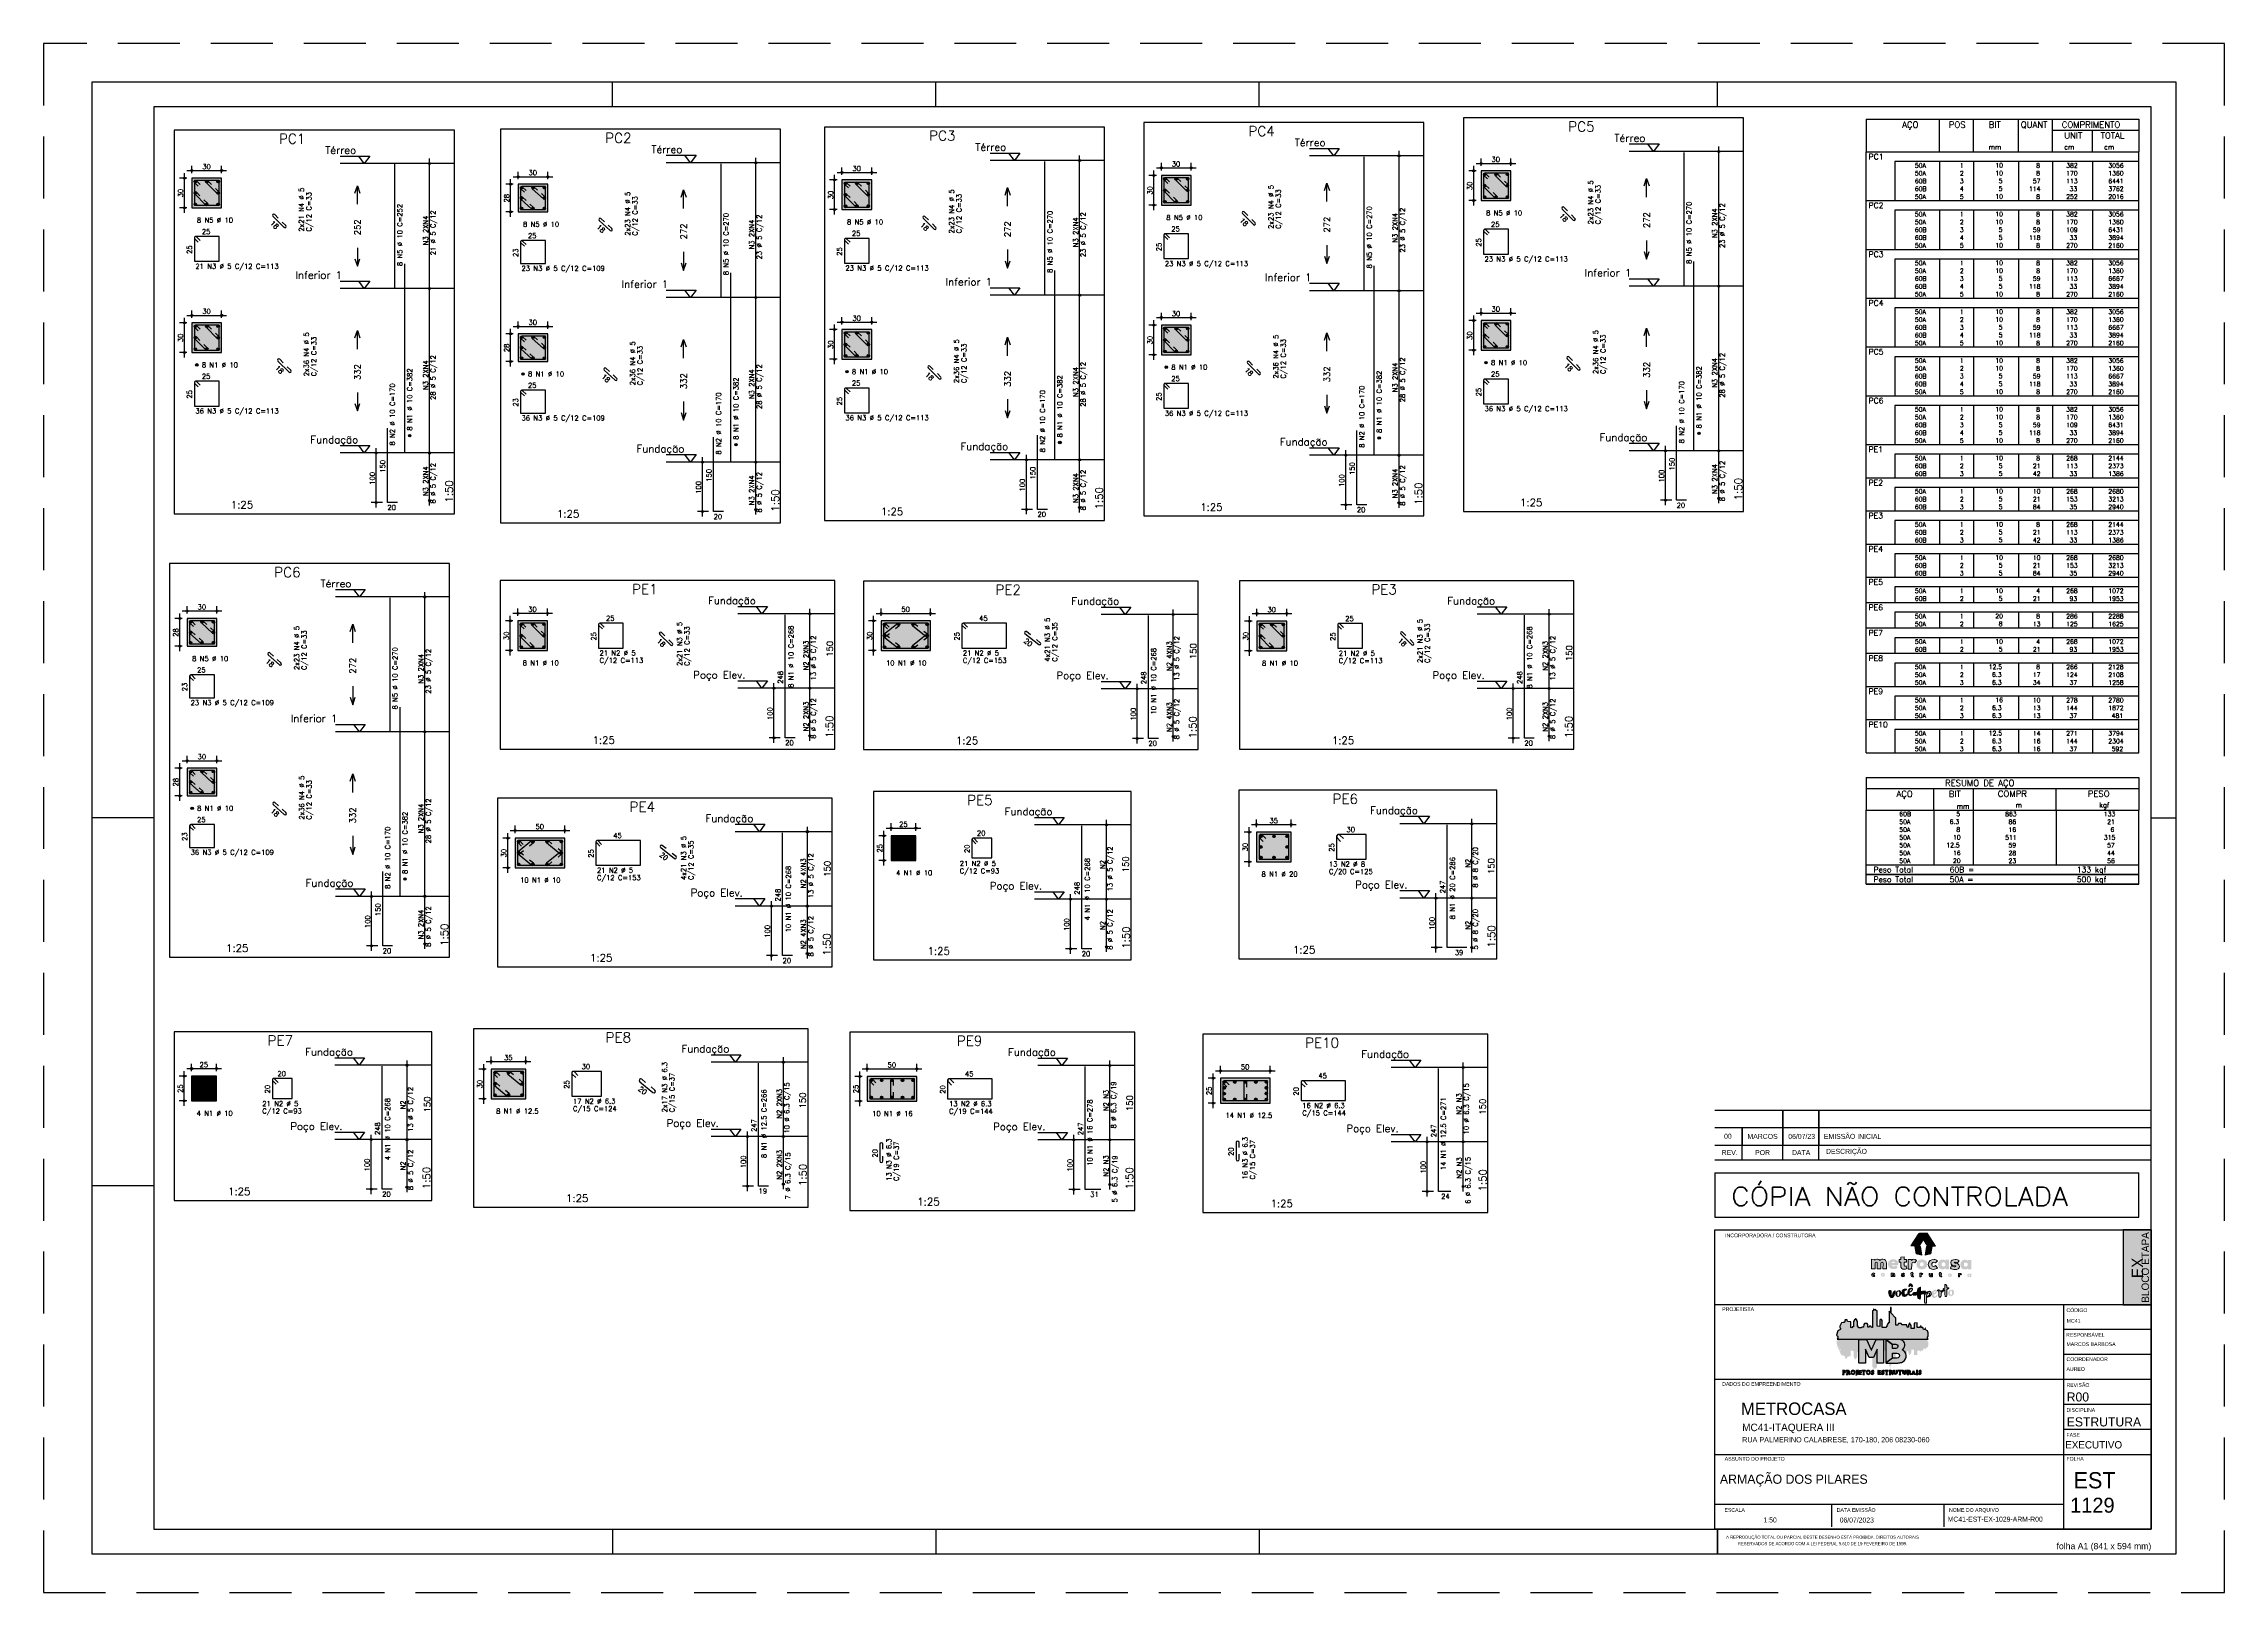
# Model space of a CAD drawing. Extents: x -2 to 86, y -1.2 to 61.3.
import ezdxf
from ezdxf.enums import TextEntityAlignment as Align

# ---------------------------------------------------------------- set-up
doc = ezdxf.new("R2010")
doc.units = 0
doc.header["$MEASUREMENT"] = 0
for name, pattern in [('CENTER', [2, 1.25, -0.25, 0.25, -0.25]), ('ESTILO_TQS_0001', [0.45, 0.3, -0.15]), ('HIDDEN', [0.375, 0.25, -0.125])]:
    doc.linetypes.add(name, pattern=pattern)
doc.layers.get('0').update_dxf_attribs({"linetype": 'CONTINUOUS'})
doc.layers.get('Defpoints').update_dxf_attribs({"linetype": 'CONTINUOUS'})
for name, color, linetype in [('_ARQUIVO', 7, 'CONTINUOUS'), ('ARQ-MAR', 2, 'CONTINUOUS'), ('ARQ_CAR', 7, 'CONTINUOUS'), ('ARQ_CAR-TXT', 7, 'CONTINUOUS'), ('ARQ_FOLHA', 7, 'CONTINUOUS'), ('ARQ_TXT-2', 2, 'CONTINUOUS'), ('ARQ_TXT-4', 4, 'CONTINUOUS'), ('ARQ_VISTA 0', 251, 'CONTINUOUS'), ('H7', 1, 'CONTINUOUS'), ('Layer 1', 7, 'CONTINUOUS'), ('PENA_01', 1, 'CONTINUOUS'), ('PENA_02', 2, 'CONTINUOUS'), ('PENA_03', 3, 'CONTINUOUS'), ('PENA_04', 4, 'CONTINUOUS'), ('PENA_05', 5, 'CONTINUOUS'), ('PENA_06', 6, 'CONTINUOUS'), ('PENA_10', 253, 'CONTINUOUS'), ('PSG-NV1-HTC-251', 251, 'CONTINUOUS'), ('PSG-NV2-FLH-SELO', 1, 'CONTINUOUS'), ('ver', 20, 'CONTINUOUS')]:
    doc.layers.add(name, color=color, linetype=linetype)
doc.styles.add('01-MILLEU', font='GOTHIC.TTF')
doc.styles.add('CARIMBO', font='romans.shx', dxfattribs={"height": 30})
doc.styles.add('R300', font='SIMPLEX.SHX', dxfattribs={"width": 1.1, "height": 5.5})
doc.styles.get("Standard").update_dxf_attribs({"font": 'ROMANS.SHX'})
doc.styles.add('TQS_ARIAL', font='arial.ttf')

# ---------------------------------------------------------------- blocks, each defined once
blk = doc.blocks.new('FOLHA A1 - 841 X 594')
at = {"layer": 'ARQ_FOLHA', "color": 1}
for p, q in [((-631, 584), (-631, 594)), ((-500.5, 584), (-500.5, 594)), ((-370, 584), (-370, 594)), ((-185, 584), (-185, 594)), ((-816, 297), (-841, 297)), ((-10, 297), (0, 297)), ((-816, 148.5), (-841, 148.5)), ((-631, 10), (-631, 0)), ((-500.5, 10), (-500.5, 0)), ((-370, 10), (-370, 0)), ((-185, 10), (-185, 0.5)), ((-185, 0.5), (-185, 10)), ((-185, 9.5), (-185, 0)), ((-185, 9.5), (-185, 0)), ((-185, 0), (-185, 9.5))]:
    blk.add_line(p, q, dxfattribs=at)
for points in [[(-841, 0), (0, 0), (0, 594), (-841, 594)], [(-816, 10), (-10, 10), (-10, 584), (-816, 584)]]:
    blk.add_lwpolyline(points, close=True, dxfattribs=at)
at = {"layer": 'Defpoints', "color": 8, "linetype": 'HIDDEN', "ltscale": 100}
blk.add_lwpolyline([(-860.5, 609.5), (-860.5, -15.5), (19.5, -15.5), (19.5, 609.5)], close=True, dxfattribs=at)
at = {"layer": 'ARQ_FOLHA', "insert": (-10, 4.42), "char_height": 2.5, "width": 84.157, "attachment_point": 3, "style": 'TQS_ARIAL'}
blk.add_mtext('\\pxt3;folha A1 (841 x 594 mm)', dxfattribs=at)
at = {"layer": 'PSG-NV1-HTC-251', "insert": (-185, 10), "char_height": 1.25, "width": 84.6052, "attachment_point": 1, "line_spacing_factor": 1.25, "style": 'CARIMBO'}
blk.add_mtext('\\pxqc;{\\fArial Narrow|b0|i0|c0|p34;\\PA REPRODUÇÃO TOTAL OU PARCIAL DESTE DESENHO ESTÁ PROIBIDA. DIREITOS AUTORAIS \\PRESERVADOS DE ACORDO COM A LEI FEDERAL 9.610 DE 19 FEVEREIRO DE 1998.}', dxfattribs=at)
blk = doc.blocks.new('*U23')
blk.add_blockref('FOLHA A1 - 841 X 594', (0, 0))
blk = doc.blocks.new('*U26')
at = {"layer": 'ARQ_CAR-TXT', "true_color": 0x58ba48}
h = blk.add_hatch(color=85, dxfattribs=at)
h.dxf.hatch_style = 1
h.paths.add_polyline_path([(-11.28, 0), (0, 0), (0, 30), (-11.28, 30)])
at = {"layer": 'ARQ_CAR', "color": 5}
blk.add_lwpolyline([(-11.28, 0), (0, 0), (0, 30), (-11.28, 30)], close=True, dxfattribs=at)
at = {"layer": 'ARQ_CAR-TXT', "color": 4, "style": '01-MILLEU'}
blk.add_text('EX', height=4.614, rotation=90, dxfattribs=at).set_placement((-3.26, 10.64))
at = {"layer": 'ARQ_TXT-2', "style": '01-MILLEU'}
blk.add_text('EXECUTIVO', height=2.95, dxfattribs=at).set_placement((-34.5, -57.63))
blk = doc.blocks.new('METROCASA')
at = {"layer": 'Layer 1', "true_color": 0xed1c24}
h = blk.add_hatch(color=240, dxfattribs=at)
h.dxf.hatch_style = 2
h.paths.add_polyline_path([(-1.29, 0.86), (-1.02, -0.59), (0.13, -0.85), (-0.13, 0.85)])
h.paths.add_polyline_path([(2.84, 0.94), (1.22, 3.51), (-0.37, 3.52), (1.27, 0.94)])
h.paths.add_polyline_path([(-2.08, 0.96), (-0.44, 0.95), (0.36, 2.19), (-0.45, 3.48)])
h.paths.add_polyline_path([(0.77, -0.85), (1.92, -0.6), (2.21, 0.84), (1.05, 0.84)])
at = {"layer": 'Layer 1', "true_color": 0x404041}
h = blk.add_hatch(color=250, dxfattribs=at)
h.dxf.hatch_style = 2
edge = h.paths.add_edge_path()
edge.add_spline(control_points=[(-3.66, -4.74), (-3.71, -4.74), (-3.72, -4.72), (-3.72, -4.71), (-3.72, -4.68), (-3.69, -4.68), (-3.66, -4.68), (-3.6, -4.68), (-3.52, -4.7), (-3.48, -4.72), (-3.48, -4.72), (-3.38, -4.57), (-3.38, -4.57), (-3.44, -4.52), (-3.54, -4.48), (-3.65, -4.48), (-3.81, -4.48), (-3.97, -4.54), (-3.97, -4.71), (-3.97, -4.87), (-3.81, -4.92), (-3.68, -4.93), (-3.63, -4.93), (-3.61, -4.94), (-3.61, -4.97), (-3.61, -4.99), (-3.63, -5), (-3.68, -5), (-3.73, -5), (-3.81, -4.99), (-3.92, -4.92), (-3.92, -4.92), (-4, -5.11), (-4, -5.11), (-3.92, -5.16), (-3.79, -5.2), (-3.67, -5.2), (-3.51, -5.2), (-3.36, -5.14), (-3.35, -4.97), (-3.35, -4.79), (-3.52, -4.75), (-3.66, -4.74)], knot_values=[0, 0, 0, 0, 1, 1, 1, 2, 2, 2, 3, 3, 3, 4, 4, 4, 5, 5, 5, 6, 6, 6, 7, 7, 7, 8, 8, 8, 9, 9, 9, 10, 10, 10, 11, 11, 11, 12, 12, 12, 13, 13, 13, 14, 14, 14, 14], degree=3, periodic=0)
edge = h.paths.add_edge_path()
edge.add_spline(control_points=[(-5.55, -4.47), (-5.62, -4.47), (-5.7, -4.5), (-5.76, -4.56), (-5.76, -4.56), (-5.77, -4.49), (-5.77, -4.49), (-5.77, -4.49), (-6, -4.49), (-6, -4.49), (-6, -4.49), (-6, -5.17), (-6, -5.17), (-6, -5.17), (-5.75, -5.17), (-5.75, -5.17), (-5.75, -5.17), (-5.75, -4.81), (-5.75, -4.81), (-5.75, -4.72), (-5.69, -4.68), (-5.63, -4.68), (-5.58, -4.68), (-5.54, -4.71), (-5.54, -4.79), (-5.54, -4.79), (-5.54, -5.17), (-5.54, -5.17), (-5.54, -5.17), (-5.29, -5.17), (-5.29, -5.17), (-5.29, -5.17), (-5.28, -4.79), (-5.28, -4.79), (-5.28, -4.55), (-5.4, -4.48), (-5.55, -4.47)], knot_values=[0, 0, 0, 0, 1, 1, 1, 2, 2, 2, 3, 3, 3, 4, 4, 4, 5, 5, 5, 6, 6, 6, 7, 7, 7, 8, 8, 8, 9, 9, 9, 10, 10, 10, 11, 11, 11, 12, 12, 12, 12], degree=3, periodic=0)
edge = h.paths.add_edge_path()
edge.add_spline(control_points=[(-7.69, -4.46), (-7.89, -4.46), (-8.08, -4.57), (-8.08, -4.82), (-8.08, -5.06), (-7.89, -5.17), (-7.69, -5.17), (-7.5, -5.18), (-7.3, -5.07), (-7.3, -4.82), (-7.3, -4.57), (-7.49, -4.47), (-7.69, -4.46)], knot_values=[0, 0, 0, 0, 1, 1, 1, 2, 2, 2, 3, 3, 3, 4, 4, 4, 4], degree=3, periodic=0)
edge = h.paths.add_edge_path()
edge.add_spline(control_points=[(-7.69, -4.97), (-7.78, -4.97), (-7.83, -4.9), (-7.83, -4.82), (-7.83, -4.74), (-7.78, -4.67), (-7.69, -4.67), (-7.6, -4.67), (-7.55, -4.74), (-7.55, -4.82), (-7.55, -4.9), (-7.61, -4.97), (-7.69, -4.97)], knot_values=[0, 0, 0, 0, 1, 1, 1, 2, 2, 2, 3, 3, 3, 4, 4, 4, 4], degree=3, periodic=0)
edge = h.paths.add_edge_path()
edge.add_spline(control_points=[(-9.57, -4.95), (-9.67, -4.95), (-9.72, -4.88), (-9.72, -4.81), (-9.72, -4.73), (-9.67, -4.66), (-9.57, -4.66), (-9.53, -4.66), (-9.49, -4.67), (-9.46, -4.71), (-9.46, -4.71), (-9.32, -4.56), (-9.32, -4.56), (-9.39, -4.49), (-9.49, -4.45), (-9.59, -4.45), (-9.78, -4.45), (-9.97, -4.56), (-9.97, -4.81), (-9.97, -5.06), (-9.78, -5.16), (-9.59, -5.16), (-9.48, -5.16), (-9.39, -5.12), (-9.3, -5.05), (-9.3, -5.05), (-9.45, -4.9), (-9.45, -4.9), (-9.48, -4.93), (-9.53, -4.95), (-9.57, -4.95)], knot_values=[0, 0, 0, 0, 1, 1, 1, 2, 2, 2, 3, 3, 3, 4, 4, 4, 5, 5, 5, 6, 6, 6, 7, 7, 7, 8, 8, 8, 9, 9, 9, 10, 10, 10, 10], degree=3, periodic=0)
edge = h.paths.add_edge_path()
edge.add_spline(control_points=[(-1.68, -5), (-1.72, -5), (-1.74, -4.98), (-1.74, -4.93), (-1.74, -4.93), (-1.74, -4.71), (-1.74, -4.71), (-1.74, -4.71), (-1.59, -4.71), (-1.59, -4.71), (-1.59, -4.71), (-1.59, -4.52), (-1.59, -4.52), (-1.59, -4.52), (-1.74, -4.52), (-1.74, -4.52), (-1.74, -4.52), (-1.74, -4.32), (-1.74, -4.32), (-1.74, -4.32), (-1.99, -4.34), (-1.99, -4.34), (-1.99, -4.34), (-1.99, -4.51), (-1.99, -4.51), (-1.99, -4.51), (-2.1, -4.51), (-2.1, -4.51), (-2.1, -4.51), (-2.1, -4.71), (-2.1, -4.71), (-2.1, -4.71), (-1.99, -4.71), (-1.99, -4.71), (-1.99, -4.71), (-1.99, -4.93), (-1.99, -4.93), (-2, -5.14), (-1.88, -5.21), (-1.74, -5.21), (-1.67, -5.21), (-1.61, -5.19), (-1.55, -5.16), (-1.55, -5.16), (-1.6, -4.97), (-1.6, -4.97), (-1.62, -4.99), (-1.65, -5), (-1.68, -5)], knot_values=[0, 0, 0, 0, 1, 1, 1, 2, 2, 2, 3, 3, 3, 4, 4, 4, 5, 5, 5, 6, 6, 6, 7, 7, 7, 8, 8, 8, 9, 9, 9, 10, 10, 10, 11, 11, 11, 12, 12, 12, 13, 13, 13, 14, 14, 14, 15, 15, 15, 16, 16, 16, 16], degree=3, periodic=0)
edge = h.paths.add_edge_path()
edge.add_spline(control_points=[(9.78, -4.57), (9.78, -4.57), (9.77, -4.65), (9.77, -4.65), (9.73, -4.59), (9.66, -4.56), (9.57, -4.56), (9.37, -4.56), (9.24, -4.71), (9.24, -4.91), (9.24, -5.11), (9.35, -5.25), (9.55, -5.26), (9.62, -5.27), (9.71, -5.24), (9.77, -5.18), (9.77, -5.18), (9.78, -5.25), (9.78, -5.25), (9.78, -5.25), (10.01, -5.25), (10.01, -5.25), (10.01, -5.25), (10.02, -4.57), (10.02, -4.57), (10.02, -4.57), (9.78, -4.57), (9.78, -4.57)], knot_values=[0, 0, 0, 0, 1, 1, 1, 2, 2, 2, 3, 3, 3, 4, 4, 4, 5, 5, 5, 6, 6, 6, 7, 7, 7, 8, 8, 8, 9, 9, 9, 9], degree=3, periodic=0)
edge = h.paths.add_edge_path()
edge.add_spline(control_points=[(9.62, -5.06), (9.55, -5.06), (9.49, -5), (9.49, -4.91), (9.49, -4.82), (9.55, -4.76), (9.62, -4.76), (9.71, -4.76), (9.76, -4.82), (9.76, -4.91), (9.76, -4.99), (9.71, -5.06), (9.62, -5.06)], knot_values=[0, 0, 0, 0, 1, 1, 1, 2, 2, 2, 3, 3, 3, 4, 4, 4, 4], degree=3, periodic=0)
edge = h.paths.add_edge_path()
edge.add_spline(control_points=[(7.69, -4.64), (7.69, -4.64), (7.68, -4.56), (7.68, -4.56), (7.68, -4.56), (7.45, -4.56), (7.45, -4.56), (7.45, -4.56), (7.45, -5.24), (7.45, -5.24), (7.45, -5.24), (7.7, -5.24), (7.7, -5.24), (7.7, -5.24), (7.7, -4.89), (7.7, -4.89), (7.7, -4.8), (7.76, -4.76), (7.82, -4.76), (7.86, -4.76), (7.89, -4.77), (7.93, -4.8), (7.93, -4.8), (8.04, -4.62), (8.04, -4.62), (7.99, -4.57), (7.93, -4.55), (7.86, -4.55), (7.79, -4.55), (7.73, -4.57), (7.69, -4.64)], knot_values=[0, 0, 0, 0, 1, 1, 1, 2, 2, 2, 3, 3, 3, 4, 4, 4, 5, 5, 5, 6, 6, 6, 7, 7, 7, 8, 8, 8, 9, 9, 9, 10, 10, 10, 10], degree=3, periodic=0)
edge = h.paths.add_edge_path()
edge.add_spline(control_points=[(5.76, -4.54), (5.56, -4.54), (5.37, -4.64), (5.37, -4.89), (5.37, -5.14), (5.56, -5.24), (5.75, -5.25), (5.95, -5.25), (6.14, -5.14), (6.14, -4.89), (6.15, -4.65), (5.96, -4.54), (5.76, -4.54)], knot_values=[0, 0, 0, 0, 1, 1, 1, 2, 2, 2, 3, 3, 3, 4, 4, 4, 4], degree=3, periodic=0)
edge = h.paths.add_edge_path()
edge.add_spline(control_points=[(5.76, -5.04), (5.67, -5.04), (5.62, -4.97), (5.62, -4.89), (5.62, -4.81), (5.67, -4.74), (5.76, -4.74), (5.85, -4.74), (5.9, -4.81), (5.9, -4.89), (5.9, -4.97), (5.84, -5.04), (5.76, -5.04)], knot_values=[0, 0, 0, 0, 1, 1, 1, 2, 2, 2, 3, 3, 3, 4, 4, 4, 4], degree=3, periodic=0)
edge = h.paths.add_edge_path()
edge.add_spline(control_points=[(4, -5.03), (3.96, -5.03), (3.94, -5.01), (3.93, -4.96), (3.93, -4.96), (3.94, -4.74), (3.94, -4.74), (3.94, -4.74), (4.09, -4.74), (4.09, -4.74), (4.09, -4.74), (4.09, -4.55), (4.09, -4.55), (4.09, -4.55), (3.94, -4.55), (3.94, -4.55), (3.94, -4.55), (3.94, -4.35), (3.94, -4.35), (3.94, -4.35), (3.69, -4.38), (3.69, -4.38), (3.69, -4.38), (3.69, -4.54), (3.69, -4.54), (3.69, -4.54), (3.58, -4.54), (3.58, -4.54), (3.58, -4.54), (3.58, -4.74), (3.58, -4.74), (3.58, -4.74), (3.69, -4.74), (3.69, -4.74), (3.69, -4.74), (3.68, -4.96), (3.68, -4.96), (3.68, -5.17), (3.8, -5.24), (3.93, -5.24), (4, -5.24), (4.07, -5.22), (4.13, -5.19), (4.13, -5.19), (4.08, -5), (4.08, -5), (4.05, -5.02), (4.03, -5.03), (4, -5.03)], knot_values=[0, 0, 0, 0, 1, 1, 1, 2, 2, 2, 3, 3, 3, 4, 4, 4, 5, 5, 5, 6, 6, 6, 7, 7, 7, 8, 8, 8, 9, 9, 9, 10, 10, 10, 11, 11, 11, 12, 12, 12, 13, 13, 13, 14, 14, 14, 15, 15, 15, 16, 16, 16, 16], degree=3, periodic=0)
edge = h.paths.add_edge_path()
edge.add_spline(control_points=[(2.03, -4.89), (2.03, -4.98), (1.97, -5.02), (1.91, -5.02), (1.87, -5.02), (1.82, -4.99), (1.82, -4.9), (1.82, -4.9), (1.82, -4.53), (1.82, -4.53), (1.82, -4.53), (1.57, -4.53), (1.57, -4.53), (1.57, -4.53), (1.57, -4.9), (1.57, -4.9), (1.57, -5.15), (1.69, -5.22), (1.83, -5.22), (1.9, -5.23), (1.99, -5.2), (2.05, -5.14), (2.05, -5.14), (2.06, -5.21), (2.06, -5.21), (2.06, -5.21), (2.28, -5.21), (2.28, -5.21), (2.28, -5.21), (2.28, -4.53), (2.28, -4.53), (2.28, -4.53), (2.03, -4.53), (2.03, -4.53), (2.03, -4.53), (2.03, -4.89), (2.03, -4.89)], knot_values=[0, 0, 0, 0, 1, 1, 1, 2, 2, 2, 3, 3, 3, 4, 4, 4, 5, 5, 5, 6, 6, 6, 7, 7, 7, 8, 8, 8, 9, 9, 9, 10, 10, 10, 11, 11, 11, 12, 12, 12, 12], degree=3, periodic=0)
edge = h.paths.add_edge_path()
edge.add_spline(control_points=[(-0.02, -4.59), (-0.02, -4.59), (-0.04, -4.52), (-0.04, -4.52), (-0.04, -4.52), (-0.26, -4.52), (-0.26, -4.52), (-0.26, -4.52), (-0.27, -5.2), (-0.27, -5.2), (-0.27, -5.2), (-0.02, -5.2), (-0.02, -5.2), (-0.02, -5.2), (-0.01, -4.85), (-0.01, -4.85), (-0.01, -4.76), (0.04, -4.72), (0.1, -4.72), (0.15, -4.72), (0.18, -4.73), (0.22, -4.76), (0.22, -4.76), (0.32, -4.58), (0.32, -4.58), (0.28, -4.53), (0.21, -4.51), (0.14, -4.5), (0.08, -4.5), (0.01, -4.53), (-0.02, -4.59)], knot_values=[0, 0, 0, 0, 1, 1, 1, 2, 2, 2, 3, 3, 3, 4, 4, 4, 5, 5, 5, 6, 6, 6, 7, 7, 7, 8, 8, 8, 9, 9, 9, 10, 10, 10, 10], degree=3, periodic=0)
at = {"layer": 'Layer 1', "true_color": 0xed1c24}
h = blk.add_hatch(color=240, dxfattribs=at)
h.dxf.hatch_style = 2
edge = h.paths.add_edge_path()
edge.add_spline(control_points=[(-1.94, -1.96), (-1.94, -1.96), (-1.98, -1.76), (-1.98, -1.76), (-1.98, -1.76), (-2.62, -1.75), (-2.62, -1.75), (-2.62, -1.75), (-2.63, -3.66), (-2.63, -3.66), (-2.63, -3.66), (-1.92, -3.66), (-1.92, -3.66), (-1.92, -3.66), (-1.91, -2.67), (-1.91, -2.67), (-1.91, -2.42), (-1.76, -2.31), (-1.58, -2.31), (-1.46, -2.31), (-1.38, -2.34), (-1.26, -2.43), (-1.26, -2.43), (-0.98, -1.92), (-0.98, -1.92), (-1.1, -1.79), (-1.28, -1.71), (-1.48, -1.71), (-1.66, -1.71), (-1.84, -1.79), (-1.94, -1.96)], knot_values=[0, 0, 0, 0, 1, 1, 1, 2, 2, 2, 3, 3, 3, 4, 4, 4, 5, 5, 5, 6, 6, 6, 7, 7, 7, 8, 8, 8, 9, 9, 9, 10, 10, 10, 10], degree=3, periodic=0)
edge = h.paths.add_edge_path()
edge.add_spline(control_points=[(-5.6, -1.69), (-6.11, -1.69), (-6.66, -1.99), (-6.66, -2.69), (-6.67, -3.38), (-6.16, -3.68), (-5.56, -3.68), (-5.23, -3.68), (-4.92, -3.58), (-4.69, -3.37), (-4.69, -3.37), (-5.04, -2.98), (-5.04, -2.98), (-5.16, -3.07), (-5.32, -3.13), (-5.53, -3.13), (-5.68, -3.13), (-5.9, -3.06), (-5.95, -2.89), (-5.95, -2.89), (-4.62, -2.89), (-4.62, -2.89), (-4.45, -2.14), (-4.92, -1.69), (-5.6, -1.69)], knot_values=[0, 0, 0, 0, 1, 1, 1, 2, 2, 2, 3, 3, 3, 4, 4, 4, 5, 5, 5, 6, 6, 6, 7, 7, 7, 8, 8, 8, 8], degree=3, periodic=0)
edge = h.paths.add_edge_path()
edge.add_spline(control_points=[(-5.94, -2.43), (-5.89, -2.12), (-5.27, -2.13), (-5.25, -2.43), (-5.25, -2.43), (-5.94, -2.43), (-5.94, -2.43)], knot_values=[0, 0, 0, 0, 1, 1, 1, 2, 2, 2, 2], degree=3, periodic=0)
edge = h.paths.add_edge_path()
edge.add_spline(control_points=[(4.86, -2), (4.76, -1.84), (4.58, -1.75), (4.31, -1.75), (3.75, -1.74), (3.38, -2.17), (3.38, -2.74), (3.37, -3.29), (3.68, -3.69), (4.24, -3.73), (4.45, -3.74), (4.71, -3.67), (4.87, -3.49), (4.87, -3.49), (4.9, -3.7), (4.9, -3.7), (4.9, -3.7), (5.56, -3.7), (5.56, -3.7), (5.56, -3.7), (5.57, -1.8), (5.57, -1.8), (5.57, -1.8), (4.9, -1.79), (4.9, -1.79), (4.9, -1.79), (4.86, -2), (4.86, -2)], knot_values=[0, 0, 0, 0, 1, 1, 1, 2, 2, 2, 3, 3, 3, 4, 4, 4, 5, 5, 5, 6, 6, 6, 7, 7, 7, 8, 8, 8, 9, 9, 9, 9], degree=3, periodic=0)
edge = h.paths.add_edge_path()
edge.add_spline(control_points=[(4.46, -3.16), (4.25, -3.16), (4.08, -3.01), (4.08, -2.74), (4.08, -2.47), (4.25, -2.32), (4.47, -2.32), (4.72, -2.32), (4.86, -2.49), (4.86, -2.74), (4.86, -2.97), (4.7, -3.16), (4.46, -3.16)], knot_values=[0, 0, 0, 0, 1, 1, 1, 2, 2, 2, 3, 3, 3, 4, 4, 4, 4], degree=3, periodic=0)
edge = h.paths.add_edge_path()
edge.add_spline(control_points=[(-7.68, -1.68), (-7.94, -1.68), (-8.15, -1.76), (-8.31, -1.95), (-8.4, -1.77), (-8.59, -1.69), (-8.78, -1.68), (-8.98, -1.68), (-9.19, -1.76), (-9.31, -1.92), (-9.31, -1.92), (-9.36, -1.72), (-9.36, -1.72), (-9.36, -1.72), (-9.95, -1.71), (-9.95, -1.71), (-9.95, -1.71), (-9.96, -3.62), (-9.96, -3.62), (-9.96, -3.62), (-9.26, -3.62), (-9.26, -3.62), (-9.26, -3.62), (-9.25, -2.58), (-9.25, -2.58), (-9.25, -2.37), (-9.12, -2.27), (-9, -2.27), (-8.87, -2.27), (-8.8, -2.35), (-8.8, -2.57), (-8.8, -2.57), (-8.81, -3.62), (-8.81, -3.62), (-8.81, -3.62), (-8.11, -3.63), (-8.11, -3.63), (-8.11, -3.63), (-8.1, -2.58), (-8.1, -2.58), (-8.1, -2.37), (-7.98, -2.29), (-7.86, -2.29), (-7.75, -2.29), (-7.66, -2.37), (-7.66, -2.57), (-7.66, -2.57), (-7.67, -3.63), (-7.67, -3.63), (-7.67, -3.63), (-6.96, -3.63), (-6.96, -3.63), (-6.96, -3.63), (-6.95, -2.57), (-6.95, -2.57), (-6.95, -1.94), (-7.26, -1.68), (-7.68, -1.68)], knot_values=[0, 0, 0, 0, 1, 1, 1, 2, 2, 2, 3, 3, 3, 4, 4, 4, 5, 5, 5, 6, 6, 6, 7, 7, 7, 8, 8, 8, 9, 9, 9, 10, 10, 10, 11, 11, 11, 12, 12, 12, 13, 13, 13, 14, 14, 14, 15, 15, 15, 16, 16, 16, 17, 17, 17, 18, 18, 18, 19, 19, 19, 19], degree=3, periodic=0)
edge = h.paths.add_edge_path()
edge.add_spline(control_points=[(-3.23, -3.11), (-3.34, -3.11), (-3.41, -3.06), (-3.42, -2.93), (-3.42, -2.93), (-3.41, -2.3), (-3.41, -2.3), (-3.41, -2.3), (-2.98, -2.3), (-2.98, -2.3), (-2.98, -2.3), (-2.98, -1.76), (-2.98, -1.76), (-2.98, -1.76), (-3.41, -1.76), (-3.41, -1.76), (-3.41, -1.76), (-3.4, -1.21), (-3.4, -1.21), (-3.4, -1.21), (-4.11, -1.28), (-4.11, -1.28), (-4.11, -1.28), (-4.11, -1.76), (-4.11, -1.76), (-4.11, -1.76), (-4.42, -1.75), (-4.42, -1.75), (-4.42, -1.75), (-4.42, -2.3), (-4.42, -2.3), (-4.42, -2.3), (-4.11, -2.3), (-4.11, -2.3), (-4.11, -2.3), (-4.12, -2.92), (-4.12, -2.92), (-4.13, -3.52), (-3.79, -3.69), (-3.42, -3.7), (-3.22, -3.7), (-3.03, -3.66), (-2.87, -3.57), (-2.87, -3.57), (-3.02, -3.05), (-3.02, -3.05), (-3.08, -3.09), (-3.16, -3.11), (-3.23, -3.11)], knot_values=[0, 0, 0, 0, 1, 1, 1, 2, 2, 2, 3, 3, 3, 4, 4, 4, 5, 5, 5, 6, 6, 6, 7, 7, 7, 8, 8, 8, 9, 9, 9, 10, 10, 10, 11, 11, 11, 12, 12, 12, 13, 13, 13, 14, 14, 14, 15, 15, 15, 16, 16, 16, 16], degree=3, periodic=0)
edge = h.paths.add_edge_path()
edge.add_spline(control_points=[(2.53, -3.13), (2.26, -3.13), (2.12, -2.94), (2.12, -2.74), (2.12, -2.5), (2.27, -2.3), (2.54, -2.3), (2.66, -2.3), (2.77, -2.35), (2.86, -2.44), (2.86, -2.44), (3.24, -2.04), (3.24, -2.04), (3.04, -1.84), (2.77, -1.74), (2.5, -1.74), (1.96, -1.73), (1.43, -2.04), (1.42, -2.73), (1.42, -3.44), (1.94, -3.72), (2.5, -3.72), (2.78, -3.72), (3.06, -3.6), (3.28, -3.4), (3.28, -3.4), (2.88, -2.98), (2.88, -2.98), (2.79, -3.08), (2.66, -3.13), (2.53, -3.13)], knot_values=[0, 0, 0, 0, 1, 1, 1, 2, 2, 2, 3, 3, 3, 4, 4, 4, 5, 5, 5, 6, 6, 6, 7, 7, 7, 8, 8, 8, 9, 9, 9, 10, 10, 10, 10], degree=3, periodic=0)
edge = h.paths.add_edge_path()
edge.add_spline(control_points=[(9.37, -1.82), (9.37, -1.82), (9.33, -2.02), (9.33, -2.02), (9.23, -1.87), (9.04, -1.77), (8.77, -1.77), (8.22, -1.77), (7.85, -2.2), (7.84, -2.76), (7.84, -3.31), (8.15, -3.71), (8.71, -3.75), (8.92, -3.76), (9.17, -3.7), (9.34, -3.51), (9.34, -3.51), (9.37, -3.72), (9.37, -3.72), (9.37, -3.72), (10.02, -3.72), (10.02, -3.72), (10.02, -3.72), (10.03, -1.82), (10.03, -1.82), (10.03, -1.82), (9.37, -1.82), (9.37, -1.82)], knot_values=[0, 0, 0, 0, 1, 1, 1, 2, 2, 2, 3, 3, 3, 4, 4, 4, 5, 5, 5, 6, 6, 6, 7, 7, 7, 8, 8, 8, 9, 9, 9, 9], degree=3, periodic=0)
edge = h.paths.add_edge_path()
edge.add_spline(control_points=[(8.93, -3.18), (8.71, -3.18), (8.55, -3.03), (8.55, -2.76), (8.55, -2.5), (8.72, -2.34), (8.93, -2.35), (9.18, -2.35), (9.32, -2.51), (9.32, -2.77), (9.32, -2.99), (9.17, -3.18), (8.93, -3.18)], knot_values=[0, 0, 0, 0, 1, 1, 1, 2, 2, 2, 3, 3, 3, 4, 4, 4, 4], degree=3, periodic=0)
edge = h.paths.add_edge_path()
edge.add_spline(control_points=[(6.78, -2.48), (6.66, -2.48), (6.63, -2.42), (6.63, -2.39), (6.63, -2.32), (6.7, -2.29), (6.8, -2.3), (6.96, -2.29), (7.18, -2.35), (7.28, -2.41), (7.28, -2.41), (7.58, -1.99), (7.58, -1.99), (7.4, -1.85), (7.12, -1.76), (6.81, -1.76), (6.36, -1.75), (5.93, -1.92), (5.93, -2.38), (5.92, -2.84), (6.37, -2.99), (6.74, -3), (6.88, -3.02), (6.94, -3.05), (6.94, -3.11), (6.94, -3.17), (6.87, -3.2), (6.75, -3.2), (6.59, -3.19), (6.36, -3.18), (6.07, -2.98), (6.07, -2.98), (5.84, -3.5), (5.84, -3.5), (6.05, -3.66), (6.43, -3.75), (6.76, -3.76), (7.22, -3.76), (7.65, -3.58), (7.65, -3.11), (7.65, -2.61), (7.17, -2.49), (6.78, -2.48)], knot_values=[0, 0, 0, 0, 1, 1, 1, 2, 2, 2, 3, 3, 3, 4, 4, 4, 5, 5, 5, 6, 6, 6, 7, 7, 7, 8, 8, 8, 9, 9, 9, 10, 10, 10, 11, 11, 11, 12, 12, 12, 13, 13, 13, 14, 14, 14, 14], degree=3, periodic=0)
edge = h.paths.add_edge_path()
edge.add_spline(control_points=[(0.13, -1.72), (-0.42, -1.72), (-0.95, -2.01), (-0.96, -2.72), (-0.96, -3.41), (-0.42, -3.71), (0.12, -3.72), (0.66, -3.72), (1.21, -3.42), (1.22, -2.73), (1.22, -2.03), (0.7, -1.73), (0.13, -1.72)], knot_values=[0, 0, 0, 0, 1, 1, 1, 2, 2, 2, 3, 3, 3, 4, 4, 4, 4], degree=3, periodic=0)
edge = h.paths.add_edge_path()
edge.add_spline(control_points=[(0.13, -3.13), (-0.12, -3.13), (-0.27, -2.94), (-0.26, -2.72), (-0.26, -2.5), (-0.12, -2.3), (0.13, -2.31), (0.38, -2.31), (0.52, -2.5), (0.52, -2.72), (0.52, -2.96), (0.37, -3.14), (0.13, -3.13)], knot_values=[0, 0, 0, 0, 1, 1, 1, 2, 2, 2, 3, 3, 3, 4, 4, 4, 4], degree=3, periodic=0)
at = {"layer": 'Layer 1', "true_color": 0x404041}
h = blk.add_hatch(color=250, dxfattribs=at)
h.dxf.hatch_style = 2
edge = h.paths.add_edge_path()
edge.add_spline(control_points=[(-2.43, -7.17), (-2.4, -7.16), (-2.38, -7.15), (-2.36, -7.14), (-2.33, -7.13), (-2.31, -7.11), (-2.3, -7.09), (-2.28, -7.07), (-2.26, -7.04), (-2.24, -7.01), (-2.22, -6.98), (-2.2, -6.95), (-2.17, -6.92), (-2.15, -6.93), (-2.11, -6.95), (-2.08, -6.98), (-2.05, -7.01), (-2.01, -7.04), (-1.98, -7.06), (-1.94, -7.09), (-1.9, -7.11), (-1.87, -7.13), (-1.84, -7.14), (-1.81, -7.14), (-1.78, -7.12), (-1.75, -7.1), (-1.75, -7.07), (-1.76, -7.02), (-1.78, -6.98), (-1.8, -6.94), (-1.84, -6.89), (-1.87, -6.84), (-1.91, -6.8), (-1.96, -6.76), (-2, -6.72), (-2.04, -6.69), (-2.07, -6.68), (-2.11, -6.66), (-2.15, -6.65), (-2.18, -6.64), (-2.21, -6.64), (-2.24, -6.64), (-2.26, -6.65), (-2.29, -6.66), (-2.31, -6.68), (-2.33, -6.71), (-2.35, -6.73), (-2.36, -6.77), (-2.38, -6.82), (-2.4, -6.84), (-2.41, -6.87), (-2.43, -6.91), (-2.44, -6.95), (-2.46, -6.99), (-2.47, -7.03), (-2.48, -7.07), (-2.48, -7.11), (-2.48, -7.14), (-2.47, -7.16), (-2.46, -7.18), (-2.43, -7.17)], knot_values=[0, 0, 0, 0, 1, 1, 1, 2, 2, 2, 3, 3, 3, 4, 4, 4, 5, 5, 5, 6, 6, 6, 7, 7, 7, 8, 8, 8, 9, 9, 9, 10, 10, 10, 11, 11, 11, 12, 12, 12, 13, 13, 13, 14, 14, 14, 15, 15, 15, 16, 16, 16, 17, 17, 17, 18, 18, 18, 19, 19, 19, 20, 20, 20, 20], degree=3, periodic=0)
edge = h.paths.add_edge_path()
edge.add_spline(control_points=[(-5.26, -8.04), (-5.28, -8.03), (-5.33, -8.05), (-5.4, -8.1), (-5.49, -8.17), (-5.55, -8.25), (-5.6, -8.35), (-5.65, -8.45), (-5.69, -8.55), (-5.71, -8.65), (-5.74, -8.76), (-5.76, -8.85), (-5.77, -8.93), (-5.78, -9.02), (-5.8, -9.07), (-5.81, -9.1), (-5.83, -9.13), (-5.85, -9.12), (-5.88, -9.08), (-5.91, -9.04), (-5.94, -8.98), (-5.97, -8.89), (-6, -8.8), (-6.02, -8.7), (-6.04, -8.57), (-6.05, -8.44), (-6.05, -8.3), (-6.03, -8.14), (-6.03, -8.11), (-6.04, -8.08), (-6.06, -8.06), (-6.09, -8.03), (-6.12, -8.01), (-6.16, -8), (-6.2, -7.98), (-6.25, -7.98), (-6.3, -7.98), (-6.35, -7.99), (-6.4, -8), (-6.45, -8.03), (-6.48, -8.05), (-6.5, -8.08), (-6.52, -8.13), (-6.53, -8.18), (-6.53, -8.24), (-6.53, -8.31), (-6.53, -8.38), (-6.52, -8.45), (-6.5, -8.52), (-6.49, -8.6), (-6.47, -8.67), (-6.45, -8.74), (-6.43, -8.81), (-6.41, -8.87), (-6.39, -8.93), (-6.36, -8.98), (-6.34, -9.03), (-6.32, -9.05), (-6.29, -9.1), (-6.26, -9.14), (-6.23, -9.18), (-6.19, -9.23), (-6.16, -9.27), (-6.11, -9.3), (-6.07, -9.34), (-6.02, -9.36), (-5.96, -9.37), (-5.9, -9.38), (-5.83, -9.38), (-5.75, -9.35), (-5.71, -9.34), (-5.67, -9.31), (-5.63, -9.25), (-5.58, -9.19), (-5.54, -9.12), (-5.51, -9.05), (-5.47, -8.98), (-5.44, -8.9), (-5.41, -8.82), (-5.38, -8.74), (-5.36, -8.67), (-5.34, -8.61), (-5.32, -8.53), (-5.29, -8.44), (-5.27, -8.36), (-5.25, -8.27), (-5.23, -8.2), (-5.23, -8.15), (-5.22, -8.09), (-5.23, -8.06), (-5.26, -8.04)], knot_values=[0, 0, 0, 0, 1, 1, 1, 2, 2, 2, 3, 3, 3, 4, 4, 4, 5, 5, 5, 6, 6, 6, 7, 7, 7, 8, 8, 8, 9, 9, 9, 10, 10, 10, 11, 11, 11, 12, 12, 12, 13, 13, 13, 14, 14, 14, 15, 15, 15, 16, 16, 16, 17, 17, 17, 18, 18, 18, 19, 19, 19, 20, 20, 20, 21, 21, 21, 22, 22, 22, 23, 23, 23, 24, 24, 24, 25, 25, 25, 26, 26, 26, 27, 27, 27, 28, 28, 28, 29, 29, 29, 30, 30, 30, 30], degree=3, periodic=0)
edge = h.paths.add_edge_path()
edge.add_spline(control_points=[(-1.57, -8.39), (-1.57, -8.35), (-1.58, -8.33), (-1.6, -8.33), (-1.62, -8.34), (-1.64, -8.36), (-1.66, -8.39), (-1.68, -8.43), (-1.71, -8.47), (-1.75, -8.52), (-1.78, -8.56), (-1.82, -8.61), (-1.87, -8.65), (-1.92, -8.7), (-1.99, -8.73), (-2.07, -8.75), (-2.11, -8.76), (-2.14, -8.76), (-2.17, -8.75), (-2.19, -8.74), (-2.22, -8.73), (-2.24, -8.72), (-2.26, -8.7), (-2.27, -8.68), (-2.28, -8.66), (-2.3, -8.64), (-2.31, -8.61), (-2.31, -8.59), (-2.33, -8.53), (-2.34, -8.45), (-2.33, -8.37), (-2.27, -8.37), (-2.2, -8.36), (-2.14, -8.33), (-2.08, -8.31), (-2.02, -8.28), (-1.96, -8.23), (-1.89, -8.19), (-1.83, -8.12), (-1.77, -8.03), (-1.71, -7.95), (-1.68, -7.87), (-1.66, -7.8), (-1.65, -7.72), (-1.65, -7.65), (-1.67, -7.59), (-1.69, -7.53), (-1.72, -7.48), (-1.77, -7.45), (-1.81, -7.41), (-1.87, -7.39), (-1.93, -7.39), (-2, -7.4), (-2.06, -7.41), (-2.13, -7.43), (-2.2, -7.44), (-2.26, -7.47), (-2.32, -7.5), (-2.38, -7.53), (-2.44, -7.57), (-2.49, -7.62), (-2.54, -7.67), (-2.58, -7.72), (-2.62, -7.78), (-2.66, -7.87), (-2.7, -7.94), (-2.72, -8.02), (-2.74, -8.1), (-2.75, -8.16), (-2.76, -8.22), (-2.77, -8.29), (-2.77, -8.36), (-2.76, -8.42), (-2.75, -8.52), (-2.72, -8.62), (-2.68, -8.71), (-2.65, -8.78), (-2.6, -8.86), (-2.54, -8.92), (-2.47, -8.99), (-2.39, -9.03), (-2.28, -9.05), (-2.17, -9.07), (-2.07, -9.07), (-1.98, -9.04), (-1.9, -9.01), (-1.83, -8.97), (-1.78, -8.91), (-1.72, -8.86), (-1.68, -8.8), (-1.64, -8.73), (-1.61, -8.66), (-1.59, -8.6), (-1.58, -8.54), (-1.57, -8.48), (-1.56, -8.43), (-1.57, -8.39)], knot_values=[0, 0, 0, 0, 1, 1, 1, 2, 2, 2, 3, 3, 3, 4, 4, 4, 5, 5, 5, 6, 6, 6, 7, 7, 7, 8, 8, 8, 9, 9, 9, 10, 10, 10, 11, 11, 11, 12, 12, 12, 13, 13, 13, 14, 14, 14, 15, 15, 15, 16, 16, 16, 17, 17, 17, 18, 18, 18, 19, 19, 19, 20, 20, 20, 21, 21, 21, 22, 22, 22, 23, 23, 23, 24, 24, 24, 25, 25, 25, 26, 26, 26, 27, 27, 27, 28, 28, 28, 29, 29, 29, 30, 30, 30, 31, 31, 31, 32, 32, 32, 32], degree=3, periodic=0)
edge = h.paths.add_edge_path()
edge.add_spline(control_points=[(-2.31, -8.07), (-2.31, -8.04), (-2.3, -8.01), (-2.29, -7.98), (-2.27, -7.95), (-2.25, -7.9), (-2.23, -7.85), (-2.2, -7.81), (-2.17, -7.77), (-2.14, -7.75), (-2.1, -7.72), (-2.07, -7.7), (-2.03, -7.69), (-1.99, -7.67), (-1.95, -7.66), (-1.91, -7.65), (-1.9, -7.67), (-1.91, -7.7), (-1.91, -7.72), (-1.92, -7.75), (-1.93, -7.78), (-1.94, -7.81), (-1.95, -7.85), (-1.97, -7.89), (-2.01, -7.94), (-2.04, -7.99), (-2.07, -8.02), (-2.11, -8.05), (-2.15, -8.07), (-2.18, -8.09), (-2.21, -8.1), (-2.25, -8.11), (-2.29, -8.12), (-2.32, -8.13), (-2.32, -8.11), (-2.32, -8.09), (-2.31, -8.07)], knot_values=[0, 0, 0, 0, 1, 1, 1, 2, 2, 2, 3, 3, 3, 4, 4, 4, 5, 5, 5, 6, 6, 6, 7, 7, 7, 8, 8, 8, 9, 9, 9, 10, 10, 10, 11, 11, 11, 12, 12, 12, 12], degree=3, periodic=0)
edge = h.paths.add_edge_path()
edge.add_spline(control_points=[(-4.11, -8.09), (-4.16, -8), (-4.24, -7.93), (-4.34, -7.88), (-4.36, -7.87), (-4.38, -7.87), (-4.39, -7.87), (-4.4, -7.88), (-4.41, -7.89), (-4.43, -7.9), (-4.45, -7.92), (-4.48, -7.93), (-4.52, -7.95), (-4.57, -7.97), (-4.64, -7.99), (-4.74, -8), (-4.84, -8.02), (-4.93, -8.06), (-5, -8.14), (-5.07, -8.21), (-5.12, -8.29), (-5.15, -8.39), (-5.18, -8.48), (-5.2, -8.59), (-5.19, -8.69), (-5.18, -8.8), (-5.16, -8.89), (-5.11, -8.98), (-5.06, -9.06), (-5, -9.13), (-4.91, -9.18), (-4.82, -9.23), (-4.72, -9.25), (-4.59, -9.24), (-4.49, -9.22), (-4.4, -9.19), (-4.32, -9.13), (-4.24, -9.07), (-4.18, -9), (-4.12, -8.92), (-4.07, -8.84), (-4.03, -8.75), (-4.01, -8.65), (-3.99, -8.55), (-3.99, -8.45), (-4, -8.36), (-4.02, -8.26), (-4.05, -8.17), (-4.11, -8.09)], knot_values=[0, 0, 0, 0, 1, 1, 1, 2, 2, 2, 3, 3, 3, 4, 4, 4, 5, 5, 5, 6, 6, 6, 7, 7, 7, 8, 8, 8, 9, 9, 9, 10, 10, 10, 11, 11, 11, 12, 12, 12, 13, 13, 13, 14, 14, 14, 15, 15, 15, 16, 16, 16, 16], degree=3, periodic=0)
edge = h.paths.add_edge_path()
edge.add_spline(control_points=[(-4.4, -8.7), (-4.42, -8.76), (-4.44, -8.82), (-4.46, -8.88), (-4.48, -8.94), (-4.51, -8.98), (-4.54, -9.02), (-4.57, -9.06), (-4.6, -9.08), (-4.63, -9.09), (-4.66, -9.1), (-4.68, -9.08), (-4.7, -9.05), (-4.73, -9.01), (-4.74, -8.96), (-4.76, -8.9), (-4.77, -8.84), (-4.77, -8.77), (-4.78, -8.7), (-4.78, -8.62), (-4.78, -8.55), (-4.78, -8.48), (-4.78, -8.41), (-4.77, -8.36), (-4.76, -8.3), (-4.75, -8.25), (-4.74, -8.22), (-4.73, -8.21), (-4.68, -8.16), (-4.64, -8.14), (-4.6, -8.14), (-4.55, -8.14), (-4.5, -8.17), (-4.44, -8.23), (-4.41, -8.25), (-4.4, -8.29), (-4.39, -8.34), (-4.37, -8.39), (-4.37, -8.44), (-4.37, -8.5), (-4.38, -8.57), (-4.39, -8.63), (-4.4, -8.7)], knot_values=[0, 0, 0, 0, 1, 1, 1, 2, 2, 2, 3, 3, 3, 4, 4, 4, 5, 5, 5, 6, 6, 6, 7, 7, 7, 8, 8, 8, 9, 9, 9, 10, 10, 10, 11, 11, 11, 12, 12, 12, 13, 13, 13, 14, 14, 14, 14], degree=3, periodic=0)
edge = h.paths.add_edge_path()
edge.add_spline(control_points=[(-2.78, -8.64), (-2.8, -8.64), (-2.82, -8.66), (-2.85, -8.69), (-2.88, -8.72), (-2.92, -8.74), (-2.96, -8.77), (-3, -8.79), (-3.05, -8.81), (-3.1, -8.82), (-3.15, -8.84), (-3.21, -8.83), (-3.28, -8.81), (-3.32, -8.8), (-3.36, -8.77), (-3.39, -8.72), (-3.41, -8.67), (-3.43, -8.6), (-3.44, -8.53), (-3.45, -8.46), (-3.45, -8.39), (-3.44, -8.31), (-3.43, -8.23), (-3.41, -8.15), (-3.39, -8.08), (-3.36, -8.01), (-3.32, -7.96), (-3.27, -7.93), (-3.23, -7.9), (-3.18, -7.88), (-3.13, -7.87), (-3.09, -7.86), (-3.05, -7.86), (-3.01, -7.86), (-2.98, -7.86), (-2.96, -7.86), (-2.95, -7.85), (-2.94, -7.83), (-2.95, -7.8), (-2.98, -7.76), (-3.02, -7.73), (-3.06, -7.7), (-3.12, -7.68), (-3.18, -7.67), (-3.25, -7.66), (-3.33, -7.67), (-3.41, -7.68), (-3.49, -7.72), (-3.58, -7.79), (-3.67, -7.86), (-3.74, -7.94), (-3.79, -8.03), (-3.84, -8.12), (-3.87, -8.21), (-3.89, -8.3), (-3.9, -8.39), (-3.9, -8.48), (-3.89, -8.57), (-3.88, -8.66), (-3.85, -8.74), (-3.82, -8.82), (-3.78, -8.89), (-3.73, -8.96), (-3.68, -9.01), (-3.62, -9.06), (-3.56, -9.1), (-3.49, -9.12), (-3.41, -9.14), (-3.34, -9.15), (-3.27, -9.14), (-3.21, -9.13), (-3.15, -9.11), (-3.09, -9.09), (-3.03, -9.06), (-2.98, -9.02), (-2.93, -8.98), (-2.89, -8.94), (-2.85, -8.9), (-2.82, -8.86), (-2.76, -8.78), (-2.73, -8.72), (-2.72, -8.68), (-2.72, -8.63), (-2.74, -8.62), (-2.78, -8.64)], knot_values=[0, 0, 0, 0, 1, 1, 1, 2, 2, 2, 3, 3, 3, 4, 4, 4, 5, 5, 5, 6, 6, 6, 7, 7, 7, 8, 8, 8, 9, 9, 9, 10, 10, 10, 11, 11, 11, 12, 12, 12, 13, 13, 13, 14, 14, 14, 15, 15, 15, 16, 16, 16, 17, 17, 17, 18, 18, 18, 19, 19, 19, 20, 20, 20, 21, 21, 21, 22, 22, 22, 23, 23, 23, 24, 24, 24, 25, 25, 25, 26, 26, 26, 27, 27, 27, 28, 28, 28, 28], degree=3, periodic=0)
at = {"layer": 'Layer 1', "true_color": 0x1b8e45}
h = blk.add_hatch(color=114, dxfattribs=at)
h.dxf.hatch_style = 2
edge = h.paths.add_edge_path()
edge.add_spline(control_points=[(0.79, -8.06), (0.59, -8.03), (-0.17, -8.19), (-0.17, -8.19), (-0.17, -8.19), (-0.11, -7.43), (-0.17, -7.33), (-0.22, -7.23), (-0.47, -7.45), (-0.61, -7.52), (-0.74, -7.59), (-0.74, -8.26), (-0.74, -8.26), (-0.74, -8.26), (-1.25, -8.38), (-1.45, -8.38), (-1.45, -8.43), (-1.45, -8.49), (-1.47, -8.56), (-1.48, -8.63), (-1.51, -8.7), (-1.54, -8.78), (-1.56, -8.82), (-1.58, -8.86), (-1.61, -8.89), (-1.61, -8.9), (-1.61, -8.9), (-1.6, -8.9), (-1.35, -8.97), (-0.75, -8.8), (-0.75, -8.8), (-0.75, -8.8), (-0.76, -9.13), (-0.67, -9.41), (-0.58, -9.69), (-0.21, -9.73), (-0.18, -9.61), (-0.15, -9.49), (-0.17, -8.73), (-0.17, -8.73), (-0.17, -8.73), (0.36, -8.62), (0.55, -8.6), (0.75, -8.58), (0.98, -8.09), (0.79, -8.06)], knot_values=[0, 0, 0, 0, 1, 1, 1, 2, 2, 2, 3, 3, 3, 4, 4, 4, 5, 5, 5, 6, 6, 6, 7, 7, 7, 8, 8, 8, 9, 9, 9, 10, 10, 10, 11, 11, 11, 12, 12, 12, 13, 13, 13, 14, 14, 14, 15, 15, 15, 15], degree=3, periodic=0)
at = {"layer": 'Layer 1', "true_color": 0x404041}
h = blk.add_hatch(color=250, dxfattribs=at)
h.dxf.hatch_style = 2
edge = h.paths.add_edge_path()
edge.add_spline(control_points=[(3.23, -8.73), (3.21, -8.72), (3.19, -8.73), (3.17, -8.77), (3.15, -8.81), (3.12, -8.85), (3.09, -8.9), (3.05, -8.95), (3.01, -9), (2.96, -9.05), (2.91, -9.1), (2.85, -9.13), (2.77, -9.15), (2.73, -9.16), (2.7, -9.16), (2.67, -9.16), (2.64, -9.15), (2.62, -9.14), (2.6, -9.13), (2.58, -9.11), (2.57, -9.09), (2.55, -9.07), (2.54, -9.05), (2.53, -9.03), (2.52, -9), (2.5, -8.94), (2.49, -8.87), (2.5, -8.79), (2.56, -8.79), (2.62, -8.77), (2.68, -8.74), (2.74, -8.72), (2.8, -8.68), (2.86, -8.64), (2.93, -8.59), (2.99, -8.52), (3.05, -8.43), (3.1, -8.35), (3.13, -8.27), (3.14, -8.2), (3.16, -8.12), (3.15, -8.05), (3.13, -7.99), (3.11, -7.94), (3.08, -7.89), (3.03, -7.85), (2.99, -7.82), (2.93, -7.8), (2.87, -7.81), (2.8, -7.81), (2.74, -7.82), (2.67, -7.84), (2.6, -7.86), (2.54, -7.89), (2.48, -7.92), (2.42, -7.96), (2.37, -8), (2.31, -8.05), (2.26, -8.09), (2.22, -8.15), (2.19, -8.21), (2.16, -8.27), (2.12, -8.34), (2.1, -8.42), (2.07, -8.5), (2.06, -8.58), (2.05, -8.66), (2.04, -8.75), (2.04, -8.83), (2.05, -8.92), (2.06, -9), (2.08, -9.08), (2.12, -9.15), (2.15, -9.23), (2.19, -9.29), (2.25, -9.34), (2.31, -9.39), (2.38, -9.43), (2.46, -9.44), (2.57, -9.47), (2.66, -9.47), (2.75, -9.44), (2.83, -9.42), (2.91, -9.38), (2.97, -9.33), (3.04, -9.28), (3.09, -9.22), (3.14, -9.16), (3.18, -9.09), (3.21, -9.02), (3.23, -8.96), (3.26, -8.9), (3.27, -8.85), (3.27, -8.81), (3.26, -8.76), (3.25, -8.74), (3.23, -8.73)], knot_values=[0, 0, 0, 0, 1, 1, 1, 2, 2, 2, 3, 3, 3, 4, 4, 4, 5, 5, 5, 6, 6, 6, 7, 7, 7, 8, 8, 8, 9, 9, 9, 10, 10, 10, 11, 11, 11, 12, 12, 12, 13, 13, 13, 14, 14, 14, 15, 15, 15, 16, 16, 16, 17, 17, 17, 18, 18, 18, 19, 19, 19, 20, 20, 20, 21, 21, 21, 22, 22, 22, 23, 23, 23, 24, 24, 24, 25, 25, 25, 26, 26, 26, 27, 27, 27, 28, 28, 28, 29, 29, 29, 30, 30, 30, 31, 31, 31, 32, 32, 32, 32], degree=3, periodic=0)
edge = h.paths.add_edge_path()
edge.add_spline(control_points=[(2.49, -8.48), (2.5, -8.45), (2.51, -8.43), (2.52, -8.39), (2.53, -8.35), (2.55, -8.31), (2.59, -8.27), (2.63, -8.21), (2.66, -8.16), (2.7, -8.13), (2.74, -8.1), (2.77, -8.08), (2.8, -8.07), (2.84, -8.06), (2.87, -8.05), (2.9, -8.06), (2.91, -8.08), (2.92, -8.11), (2.91, -8.14), (2.91, -8.16), (2.9, -8.19), (2.89, -8.23), (2.87, -8.27), (2.85, -8.3), (2.81, -8.34), (2.77, -8.39), (2.73, -8.42), (2.69, -8.45), (2.65, -8.47), (2.62, -8.49), (2.59, -8.51), (2.56, -8.52), (2.52, -8.53), (2.5, -8.54), (2.49, -8.53), (2.49, -8.5), (2.49, -8.48)], knot_values=[0, 0, 0, 0, 1, 1, 1, 2, 2, 2, 3, 3, 3, 4, 4, 4, 5, 5, 5, 6, 6, 6, 7, 7, 7, 8, 8, 8, 9, 9, 9, 10, 10, 10, 11, 11, 11, 12, 12, 12, 12], degree=3, periodic=0)
edge = h.paths.add_edge_path()
edge.add_spline(control_points=[(1.86, -8.24), (1.82, -8.2), (1.78, -8.18), (1.72, -8.16), (1.67, -8.14), (1.62, -8.13), (1.56, -8.13), (1.48, -8.13), (1.42, -8.15), (1.36, -8.18), (1.3, -8.22), (1.25, -8.26), (1.21, -8.3), (1.17, -8.34), (1.14, -8.38), (1.11, -8.42), (1.09, -8.46), (1.07, -8.48), (1.06, -8.5), (1.05, -8.51), (1.04, -8.51), (1.04, -8.48), (1.04, -8.46), (1.03, -8.43), (1.03, -8.39), (1.03, -8.35), (1.02, -8.31), (1.02, -8.27), (1.01, -8.26), (1.01, -8.25), (1.01, -8.24), (0.9, -8.44), (0.79, -8.63), (0.67, -8.81), (0.67, -8.82), (0.67, -8.83), (0.67, -8.84), (0.67, -8.98), (0.66, -9.12), (0.66, -9.26), (0.66, -9.4), (0.66, -9.54), (0.66, -9.67), (0.67, -9.81), (0.67, -9.93), (0.67, -10.04), (0.68, -10.15), (0.68, -10.24), (0.69, -10.31), (0.69, -10.38), (0.7, -10.42), (0.71, -10.43), (0.73, -10.45), (0.76, -10.47), (0.8, -10.49), (0.83, -10.51), (0.87, -10.52), (0.91, -10.53), (0.94, -10.53), (0.97, -10.52), (1, -10.51), (1.02, -10.49), (1.04, -10.46), (1.05, -10.41), (1.05, -10.38), (1.05, -10.33), (1.05, -10.25), (1.05, -10.17), (1.05, -10.07), (1.05, -9.96), (1.05, -9.86), (1.05, -9.74), (1.05, -9.62), (1.06, -9.49), (1.06, -9.38), (1.06, -9.26), (1.07, -9.14), (1.08, -9.04), (1.09, -8.94), (1.11, -8.84), (1.13, -8.77), (1.15, -8.71), (1.2, -8.59), (1.27, -8.5), (1.34, -8.46), (1.42, -8.41), (1.5, -8.42), (1.57, -8.48), (1.62, -8.51), (1.65, -8.55), (1.66, -8.6), (1.67, -8.65), (1.67, -8.7), (1.65, -8.75), (1.64, -8.8), (1.62, -8.85), (1.58, -8.9), (1.55, -8.94), (1.51, -8.98), (1.47, -9), (1.42, -9.03), (1.38, -9.05), (1.35, -9.07), (1.31, -9.09), (1.28, -9.11), (1.26, -9.12), (1.24, -9.13), (1.22, -9.15), (1.21, -9.16), (1.19, -9.17), (1.19, -9.19), (1.18, -9.21), (1.17, -9.24), (1.19, -9.26), (1.23, -9.27), (1.27, -9.27), (1.35, -9.25), (1.46, -9.22), (1.53, -9.2), (1.59, -9.17), (1.65, -9.14), (1.71, -9.11), (1.77, -9.06), (1.81, -9.02), (1.86, -8.97), (1.9, -8.91), (1.93, -8.84), (1.96, -8.77), (1.98, -8.7), (1.98, -8.61), (1.99, -8.53), (1.98, -8.46), (1.95, -8.4), (1.93, -8.33), (1.9, -8.28), (1.86, -8.24)], knot_values=[0, 0, 0, 0, 1, 1, 1, 2, 2, 2, 3, 3, 3, 4, 4, 4, 5, 5, 5, 6, 6, 6, 7, 7, 7, 8, 8, 8, 9, 9, 9, 10, 10, 10, 11, 11, 11, 12, 12, 12, 13, 13, 13, 14, 14, 14, 15, 15, 15, 16, 16, 16, 17, 17, 17, 18, 18, 18, 19, 19, 19, 20, 20, 20, 21, 21, 21, 22, 22, 22, 23, 23, 23, 24, 24, 24, 25, 25, 25, 26, 26, 26, 27, 27, 27, 28, 28, 28, 29, 29, 29, 30, 30, 30, 31, 31, 31, 32, 32, 32, 33, 33, 33, 34, 34, 34, 35, 35, 35, 36, 36, 36, 37, 37, 37, 38, 38, 38, 39, 39, 39, 40, 40, 40, 41, 41, 41, 42, 42, 42, 43, 43, 43, 44, 44, 44, 45, 45, 45, 45], degree=3, periodic=0)
edge = h.paths.add_edge_path()
edge.add_spline(control_points=[(6.57, -8.23), (6.55, -8.13), (6.51, -8.04), (6.46, -7.96), (6.41, -7.88), (6.33, -7.81), (6.23, -7.76), (6.2, -7.74), (6.19, -7.74), (6.18, -7.75), (6.17, -7.75), (6.16, -7.76), (6.14, -7.78), (6.12, -7.79), (6.09, -7.81), (6.05, -7.82), (6, -7.84), (5.93, -7.86), (5.84, -7.87), (5.73, -7.89), (5.64, -7.94), (5.57, -8.01), (5.5, -8.08), (5.45, -8.16), (5.42, -8.26), (5.39, -8.36), (5.38, -8.46), (5.38, -8.56), (5.39, -8.67), (5.42, -8.77), (5.46, -8.85), (5.51, -8.94), (5.57, -9), (5.66, -9.05), (5.75, -9.1), (5.85, -9.12), (5.98, -9.11), (6.08, -9.1), (6.17, -9.06), (6.25, -9), (6.33, -8.95), (6.39, -8.88), (6.44, -8.79), (6.5, -8.71), (6.53, -8.62), (6.56, -8.52), (6.58, -8.42), (6.58, -8.33), (6.57, -8.23)], knot_values=[0, 0, 0, 0, 1, 1, 1, 2, 2, 2, 3, 3, 3, 4, 4, 4, 5, 5, 5, 6, 6, 6, 7, 7, 7, 8, 8, 8, 9, 9, 9, 10, 10, 10, 11, 11, 11, 12, 12, 12, 13, 13, 13, 14, 14, 14, 15, 15, 15, 16, 16, 16, 16], degree=3, periodic=0)
edge = h.paths.add_edge_path()
edge.add_spline(control_points=[(6.17, -8.57), (6.15, -8.64), (6.13, -8.7), (6.11, -8.75), (6.09, -8.81), (6.06, -8.86), (6.03, -8.89), (6, -8.93), (5.97, -8.96), (5.94, -8.96), (5.91, -8.97), (5.89, -8.96), (5.87, -8.92), (5.84, -8.88), (5.83, -8.83), (5.82, -8.77), (5.8, -8.71), (5.8, -8.64), (5.79, -8.57), (5.79, -8.5), (5.79, -8.42), (5.79, -8.36), (5.8, -8.29), (5.8, -8.23), (5.81, -8.18), (5.82, -8.13), (5.83, -8.09), (5.84, -8.08), (5.89, -8.03), (5.93, -8.01), (5.97, -8.01), (6.02, -8.01), (6.07, -8.04), (6.13, -8.1), (6.15, -8.12), (6.17, -8.16), (6.18, -8.21), (6.19, -8.26), (6.2, -8.32), (6.19, -8.38), (6.19, -8.44), (6.18, -8.5), (6.17, -8.57)], knot_values=[0, 0, 0, 0, 1, 1, 1, 2, 2, 2, 3, 3, 3, 4, 4, 4, 5, 5, 5, 6, 6, 6, 7, 7, 7, 8, 8, 8, 9, 9, 9, 10, 10, 10, 11, 11, 11, 12, 12, 12, 13, 13, 13, 14, 14, 14, 14], degree=3, periodic=0)
edge = h.paths.add_edge_path()
edge.add_spline(control_points=[(5.46, -7.57), (5.5, -7.55), (5.52, -7.52), (5.52, -7.49), (5.52, -7.46), (5.5, -7.44), (5.46, -7.43), (5.42, -7.43), (5.38, -7.42), (5.33, -7.43), (5.27, -7.43), (5.2, -7.44), (5.13, -7.45), (5.13, -7.41), (5.13, -7.36), (5.12, -7.31), (5.12, -7.27), (5.12, -7.22), (5.12, -7.17), (5.12, -7.12), (5.11, -7.06), (5.11, -7.01), (5.11, -6.97), (5.09, -6.92), (5.05, -6.89), (5.02, -6.85), (4.98, -6.82), (4.93, -6.8), (4.89, -6.79), (4.85, -6.78), (4.81, -6.79), (4.77, -6.8), (4.75, -6.82), (4.74, -6.86), (4.73, -6.89), (4.73, -6.91), (4.73, -6.94), (4.72, -6.96), (4.72, -6.99), (4.72, -7.03), (4.72, -7.06), (4.72, -7.11), (4.72, -7.16), (4.73, -7.22), (4.73, -7.29), (4.73, -7.38), (4.73, -7.39), (4.73, -7.4), (4.72, -7.42), (4.72, -7.43), (4.72, -7.45), (4.72, -7.47), (4.72, -7.47), (4.72, -7.52), (4.72, -7.52), (4.65, -7.54), (4.6, -7.56), (4.55, -7.59), (4.5, -7.61), (4.46, -7.63), (4.43, -7.66), (4.39, -7.69), (4.38, -7.72), (4.39, -7.75), (4.4, -7.79), (4.42, -7.81), (4.46, -7.82), (4.49, -7.83), (4.53, -7.84), (4.58, -7.83), (4.63, -7.83), (4.68, -7.81), (4.74, -7.8), (4.74, -8.05), (4.74, -8.27), (4.75, -8.47), (4.75, -8.56), (4.75, -8.64), (4.76, -8.72), (4.76, -8.81), (4.76, -8.88), (4.77, -8.95), (4.78, -9.01), (4.79, -9.06), (4.8, -9.1), (4.81, -9.14), (4.82, -9.17), (4.83, -9.17), (4.86, -9.18), (4.89, -9.19), (4.92, -9.19), (4.95, -9.19), (4.98, -9.19), (5.01, -9.17), (5.03, -9.16), (5.06, -9.13), (5.08, -9.08), (5.11, -9.03), (5.12, -8.96), (5.14, -8.86), (5.14, -8.76), (5.15, -8.64), (5.15, -8.51), (5.15, -8.38), (5.15, -8.25), (5.15, -8.13), (5.15, -7.99), (5.14, -7.85), (5.14, -7.7), (5.21, -7.68), (5.27, -7.66), (5.33, -7.64), (5.38, -7.62), (5.42, -7.6), (5.46, -7.57)], knot_values=[0, 0, 0, 0, 1, 1, 1, 2, 2, 2, 3, 3, 3, 4, 4, 4, 5, 5, 5, 6, 6, 6, 7, 7, 7, 8, 8, 8, 9, 9, 9, 10, 10, 10, 11, 11, 11, 12, 12, 12, 13, 13, 13, 14, 14, 14, 15, 15, 15, 16, 16, 16, 17, 17, 17, 18, 18, 18, 19, 19, 19, 20, 20, 20, 21, 21, 21, 22, 22, 22, 23, 23, 23, 24, 24, 24, 25, 25, 25, 26, 26, 26, 27, 27, 27, 28, 28, 28, 29, 29, 29, 30, 30, 30, 31, 31, 31, 32, 32, 32, 33, 33, 33, 34, 34, 34, 35, 35, 35, 36, 36, 36, 37, 37, 37, 38, 38, 38, 38], degree=3, periodic=0)
edge = h.paths.add_edge_path()
edge.add_spline(control_points=[(4.51, -7.89), (4.44, -7.88), (4.37, -7.88), (4.3, -7.91), (4.23, -7.94), (4.17, -7.98), (4.11, -8.02), (4.05, -8.06), (3.98, -8.12), (3.92, -8.18), (3.91, -8.15), (3.9, -8.12), (3.88, -8.09), (3.86, -8.06), (3.84, -8.03), (3.81, -8), (3.78, -7.97), (3.74, -7.93), (3.7, -7.9), (3.65, -7.86), (3.59, -7.84), (3.53, -7.84), (3.48, -7.85), (3.43, -7.86), (3.38, -7.88), (3.33, -7.9), (3.3, -7.93), (3.27, -7.96), (3.24, -7.99), (3.23, -8.01), (3.24, -8.02), (3.25, -8.04), (3.26, -8.05), (3.27, -8.05), (3.28, -8.05), (3.3, -8.05), (3.31, -8.05), (3.33, -8.05), (3.35, -8.05), (3.37, -8.05), (3.39, -8.05), (3.41, -8.06), (3.43, -8.07), (3.46, -8.08), (3.48, -8.1), (3.5, -8.14), (3.51, -8.17), (3.52, -8.22), (3.53, -8.28), (3.54, -8.34), (3.54, -8.41), (3.54, -8.5), (3.54, -8.59), (3.54, -8.69), (3.53, -8.81), (3.53, -9), (3.55, -9.13), (3.59, -9.2), (3.63, -9.28), (3.69, -9.31), (3.77, -9.3), (3.84, -9.29), (3.9, -9.25), (3.94, -9.17), (3.98, -9.1), (4, -8.99), (4, -8.85), (4, -8.78), (4, -8.71), (4.01, -8.64), (4.02, -8.56), (4.03, -8.49), (4.06, -8.42), (4.08, -8.36), (4.11, -8.3), (4.16, -8.25), (4.21, -8.19), (4.27, -8.15), (4.34, -8.13), (4.38, -8.12), (4.42, -8.1), (4.44, -8.07), (4.47, -8.05), (4.5, -8.02), (4.51, -8), (4.53, -7.97), (4.54, -7.95), (4.54, -7.93), (4.54, -7.91), (4.53, -7.89), (4.51, -7.89)], knot_values=[0, 0, 0, 0, 1, 1, 1, 2, 2, 2, 3, 3, 3, 4, 4, 4, 5, 5, 5, 6, 6, 6, 7, 7, 7, 8, 8, 8, 9, 9, 9, 10, 10, 10, 11, 11, 11, 12, 12, 12, 13, 13, 13, 14, 14, 14, 15, 15, 15, 16, 16, 16, 17, 17, 17, 18, 18, 18, 19, 19, 19, 20, 20, 20, 21, 21, 21, 22, 22, 22, 23, 23, 23, 24, 24, 24, 25, 25, 25, 26, 26, 26, 27, 27, 27, 28, 28, 28, 29, 29, 29, 30, 30, 30, 30], degree=3, periodic=0)
at = {"layer": 'Layer 1', "lineweight": 0}
for points in [[(-2.08, 0.96), (-0.44, 0.95), (0.36, 2.19), (-0.45, 3.48), (-2.08, 0.96)], [(-1.29, 0.86), (-1.02, -0.59), (0.13, -0.85), (-0.13, 0.85), (-1.29, 0.86)], [(2.84, 0.94), (1.22, 3.51), (-0.37, 3.52), (1.27, 0.94), (2.84, 0.94)], [(0.77, -0.85), (1.92, -0.6), (2.21, 0.84), (1.05, 0.84), (0.77, -0.85)]]:
    blk.add_lwpolyline(points, dxfattribs=at)
for points, knots in [([(-7.68, -1.68), (-7.94, -1.68), (-8.15, -1.76), (-8.31, -1.95), (-8.4, -1.77), (-8.59, -1.69), (-8.78, -1.68), (-8.98, -1.68), (-9.19, -1.76), (-9.31, -1.92), (-9.31, -1.92), (-9.36, -1.72), (-9.36, -1.72), (-9.36, -1.72), (-9.95, -1.71), (-9.95, -1.71), (-9.95, -1.71), (-9.96, -3.62), (-9.96, -3.62), (-9.96, -3.62), (-9.26, -3.62), (-9.26, -3.62), (-9.26, -3.62), (-9.25, -2.58), (-9.25, -2.58), (-9.25, -2.37), (-9.12, -2.27), (-9, -2.27), (-8.87, -2.27), (-8.8, -2.35), (-8.8, -2.57), (-8.8, -2.57), (-8.81, -3.62), (-8.81, -3.62), (-8.81, -3.62), (-8.11, -3.63), (-8.11, -3.63), (-8.11, -3.63), (-8.1, -2.58), (-8.1, -2.58), (-8.1, -2.37), (-7.98, -2.29), (-7.86, -2.29), (-7.75, -2.29), (-7.66, -2.37), (-7.66, -2.57), (-7.66, -2.57), (-7.67, -3.63), (-7.67, -3.63), (-7.67, -3.63), (-6.96, -3.63), (-6.96, -3.63), (-6.96, -3.63), (-6.95, -2.57), (-6.95, -2.57), (-6.95, -1.94), (-7.26, -1.68), (-7.68, -1.68)], [0, 0, 0, 0, 1, 1, 1, 2, 2, 2, 3, 3, 3, 4, 4, 4, 5, 5, 5, 6, 6, 6, 7, 7, 7, 8, 8, 8, 9, 9, 9, 10, 10, 10, 11, 11, 11, 12, 12, 12, 13, 13, 13, 14, 14, 14, 15, 15, 15, 16, 16, 16, 17, 17, 17, 18, 18, 18, 19, 19, 19, 19]), ([(-3.23, -3.11), (-3.34, -3.11), (-3.41, -3.06), (-3.42, -2.93), (-3.42, -2.93), (-3.41, -2.3), (-3.41, -2.3), (-3.41, -2.3), (-2.98, -2.3), (-2.98, -2.3), (-2.98, -2.3), (-2.98, -1.76), (-2.98, -1.76), (-2.98, -1.76), (-3.41, -1.76), (-3.41, -1.76), (-3.41, -1.76), (-3.4, -1.21), (-3.4, -1.21), (-3.4, -1.21), (-4.11, -1.28), (-4.11, -1.28), (-4.11, -1.28), (-4.11, -1.76), (-4.11, -1.76), (-4.11, -1.76), (-4.42, -1.75), (-4.42, -1.75), (-4.42, -1.75), (-4.42, -2.3), (-4.42, -2.3), (-4.42, -2.3), (-4.11, -2.3), (-4.11, -2.3), (-4.11, -2.3), (-4.12, -2.92), (-4.12, -2.92), (-4.13, -3.52), (-3.79, -3.69), (-3.42, -3.7), (-3.22, -3.7), (-3.03, -3.66), (-2.87, -3.57), (-2.87, -3.57), (-3.02, -3.05), (-3.02, -3.05), (-3.08, -3.09), (-3.16, -3.11), (-3.23, -3.11)], [0, 0, 0, 0, 1, 1, 1, 2, 2, 2, 3, 3, 3, 4, 4, 4, 5, 5, 5, 6, 6, 6, 7, 7, 7, 8, 8, 8, 9, 9, 9, 10, 10, 10, 11, 11, 11, 12, 12, 12, 13, 13, 13, 14, 14, 14, 15, 15, 15, 16, 16, 16, 16]), ([(-1.94, -1.96), (-1.94, -1.96), (-1.98, -1.76), (-1.98, -1.76), (-1.98, -1.76), (-2.62, -1.75), (-2.62, -1.75), (-2.62, -1.75), (-2.63, -3.66), (-2.63, -3.66), (-2.63, -3.66), (-1.92, -3.66), (-1.92, -3.66), (-1.92, -3.66), (-1.91, -2.67), (-1.91, -2.67), (-1.91, -2.42), (-1.76, -2.31), (-1.58, -2.31), (-1.46, -2.31), (-1.38, -2.34), (-1.26, -2.43), (-1.26, -2.43), (-0.98, -1.92), (-0.98, -1.92), (-1.1, -1.79), (-1.28, -1.71), (-1.48, -1.71), (-1.66, -1.71), (-1.84, -1.79), (-1.94, -1.96)], [0, 0, 0, 0, 1, 1, 1, 2, 2, 2, 3, 3, 3, 4, 4, 4, 5, 5, 5, 6, 6, 6, 7, 7, 7, 8, 8, 8, 9, 9, 9, 10, 10, 10, 10]), ([(-1.68, -5), (-1.72, -5), (-1.74, -4.98), (-1.74, -4.93), (-1.74, -4.93), (-1.74, -4.71), (-1.74, -4.71), (-1.74, -4.71), (-1.59, -4.71), (-1.59, -4.71), (-1.59, -4.71), (-1.59, -4.52), (-1.59, -4.52), (-1.59, -4.52), (-1.74, -4.52), (-1.74, -4.52), (-1.74, -4.52), (-1.74, -4.32), (-1.74, -4.32), (-1.74, -4.32), (-1.99, -4.34), (-1.99, -4.34), (-1.99, -4.34), (-1.99, -4.51), (-1.99, -4.51), (-1.99, -4.51), (-2.1, -4.51), (-2.1, -4.51), (-2.1, -4.51), (-2.1, -4.71), (-2.1, -4.71), (-2.1, -4.71), (-1.99, -4.71), (-1.99, -4.71), (-1.99, -4.71), (-1.99, -4.93), (-1.99, -4.93), (-2, -5.14), (-1.88, -5.21), (-1.74, -5.21), (-1.67, -5.21), (-1.61, -5.19), (-1.55, -5.16), (-1.55, -5.16), (-1.6, -4.97), (-1.6, -4.97), (-1.62, -4.99), (-1.65, -5), (-1.68, -5)], [0, 0, 0, 0, 1, 1, 1, 2, 2, 2, 3, 3, 3, 4, 4, 4, 5, 5, 5, 6, 6, 6, 7, 7, 7, 8, 8, 8, 9, 9, 9, 10, 10, 10, 11, 11, 11, 12, 12, 12, 13, 13, 13, 14, 14, 14, 15, 15, 15, 16, 16, 16, 16]), ([(2.53, -3.13), (2.26, -3.13), (2.12, -2.94), (2.12, -2.74), (2.12, -2.5), (2.27, -2.3), (2.54, -2.3), (2.66, -2.3), (2.77, -2.35), (2.86, -2.44), (2.86, -2.44), (3.24, -2.04), (3.24, -2.04), (3.04, -1.84), (2.77, -1.74), (2.5, -1.74), (1.96, -1.73), (1.43, -2.04), (1.42, -2.73), (1.42, -3.44), (1.94, -3.72), (2.5, -3.72), (2.78, -3.72), (3.06, -3.6), (3.28, -3.4), (3.28, -3.4), (2.88, -2.98), (2.88, -2.98), (2.79, -3.08), (2.66, -3.13), (2.53, -3.13)], [0, 0, 0, 0, 1, 1, 1, 2, 2, 2, 3, 3, 3, 4, 4, 4, 5, 5, 5, 6, 6, 6, 7, 7, 7, 8, 8, 8, 9, 9, 9, 10, 10, 10, 10]), ([(4, -5.03), (3.96, -5.03), (3.94, -5.01), (3.93, -4.96), (3.93, -4.96), (3.94, -4.74), (3.94, -4.74), (3.94, -4.74), (4.09, -4.74), (4.09, -4.74), (4.09, -4.74), (4.09, -4.55), (4.09, -4.55), (4.09, -4.55), (3.94, -4.55), (3.94, -4.55), (3.94, -4.55), (3.94, -4.35), (3.94, -4.35), (3.94, -4.35), (3.69, -4.38), (3.69, -4.38), (3.69, -4.38), (3.69, -4.54), (3.69, -4.54), (3.69, -4.54), (3.58, -4.54), (3.58, -4.54), (3.58, -4.54), (3.58, -4.74), (3.58, -4.74), (3.58, -4.74), (3.69, -4.74), (3.69, -4.74), (3.69, -4.74), (3.68, -4.96), (3.68, -4.96), (3.68, -5.17), (3.8, -5.24), (3.93, -5.24), (4, -5.24), (4.07, -5.22), (4.13, -5.19), (4.13, -5.19), (4.08, -5), (4.08, -5), (4.05, -5.02), (4.03, -5.03), (4, -5.03)], [0, 0, 0, 0, 1, 1, 1, 2, 2, 2, 3, 3, 3, 4, 4, 4, 5, 5, 5, 6, 6, 6, 7, 7, 7, 8, 8, 8, 9, 9, 9, 10, 10, 10, 11, 11, 11, 12, 12, 12, 13, 13, 13, 14, 14, 14, 15, 15, 15, 16, 16, 16, 16]), ([(6.78, -2.48), (6.66, -2.48), (6.63, -2.42), (6.63, -2.39), (6.63, -2.32), (6.7, -2.29), (6.8, -2.3), (6.96, -2.29), (7.18, -2.35), (7.28, -2.41), (7.28, -2.41), (7.58, -1.99), (7.58, -1.99), (7.4, -1.85), (7.12, -1.76), (6.81, -1.76), (6.36, -1.75), (5.93, -1.92), (5.93, -2.38), (5.92, -2.84), (6.37, -2.99), (6.74, -3), (6.88, -3.02), (6.94, -3.05), (6.94, -3.11), (6.94, -3.17), (6.87, -3.2), (6.75, -3.2), (6.59, -3.19), (6.36, -3.18), (6.07, -2.98), (6.07, -2.98), (5.84, -3.5), (5.84, -3.5), (6.05, -3.66), (6.43, -3.75), (6.76, -3.76), (7.22, -3.76), (7.65, -3.58), (7.65, -3.11), (7.65, -2.61), (7.17, -2.49), (6.78, -2.48)], [0, 0, 0, 0, 1, 1, 1, 2, 2, 2, 3, 3, 3, 4, 4, 4, 5, 5, 5, 6, 6, 6, 7, 7, 7, 8, 8, 8, 9, 9, 9, 10, 10, 10, 11, 11, 11, 12, 12, 12, 13, 13, 13, 14, 14, 14, 14]), ([(-9.57, -4.95), (-9.67, -4.95), (-9.72, -4.88), (-9.72, -4.81), (-9.72, -4.73), (-9.67, -4.66), (-9.57, -4.66), (-9.53, -4.66), (-9.49, -4.67), (-9.46, -4.71), (-9.46, -4.71), (-9.32, -4.56), (-9.32, -4.56), (-9.39, -4.49), (-9.49, -4.45), (-9.59, -4.45), (-9.78, -4.45), (-9.97, -4.56), (-9.97, -4.81), (-9.97, -5.06), (-9.78, -5.16), (-9.59, -5.16), (-9.48, -5.16), (-9.39, -5.12), (-9.3, -5.05), (-9.3, -5.05), (-9.45, -4.9), (-9.45, -4.9), (-9.48, -4.93), (-9.53, -4.95), (-9.57, -4.95)], [0, 0, 0, 0, 1, 1, 1, 2, 2, 2, 3, 3, 3, 4, 4, 4, 5, 5, 5, 6, 6, 6, 7, 7, 7, 8, 8, 8, 9, 9, 9, 10, 10, 10, 10]), ([(-5.26, -8.04), (-5.28, -8.03), (-5.33, -8.05), (-5.4, -8.1), (-5.49, -8.17), (-5.55, -8.25), (-5.6, -8.35), (-5.65, -8.45), (-5.69, -8.55), (-5.71, -8.65), (-5.74, -8.76), (-5.76, -8.85), (-5.77, -8.93), (-5.78, -9.02), (-5.8, -9.07), (-5.81, -9.1), (-5.83, -9.13), (-5.85, -9.12), (-5.88, -9.08), (-5.91, -9.04), (-5.94, -8.98), (-5.97, -8.89), (-6, -8.8), (-6.02, -8.7), (-6.04, -8.57), (-6.05, -8.44), (-6.05, -8.3), (-6.03, -8.14), (-6.03, -8.11), (-6.04, -8.08), (-6.06, -8.06), (-6.09, -8.03), (-6.12, -8.01), (-6.16, -8), (-6.2, -7.98), (-6.25, -7.98), (-6.3, -7.98), (-6.35, -7.99), (-6.4, -8), (-6.45, -8.03), (-6.48, -8.05), (-6.5, -8.08), (-6.52, -8.13), (-6.53, -8.18), (-6.53, -8.24), (-6.53, -8.31), (-6.53, -8.38), (-6.52, -8.45), (-6.5, -8.52), (-6.49, -8.6), (-6.47, -8.67), (-6.45, -8.74), (-6.43, -8.81), (-6.41, -8.87), (-6.39, -8.93), (-6.36, -8.98), (-6.34, -9.03), (-6.32, -9.05), (-6.29, -9.1), (-6.26, -9.14), (-6.23, -9.18), (-6.19, -9.23), (-6.16, -9.27), (-6.11, -9.3), (-6.07, -9.34), (-6.02, -9.36), (-5.96, -9.37), (-5.9, -9.38), (-5.83, -9.38), (-5.75, -9.35), (-5.71, -9.34), (-5.67, -9.31), (-5.63, -9.25), (-5.58, -9.19), (-5.54, -9.12), (-5.51, -9.05), (-5.47, -8.98), (-5.44, -8.9), (-5.41, -8.82), (-5.38, -8.74), (-5.36, -8.67), (-5.34, -8.61), (-5.32, -8.53), (-5.29, -8.44), (-5.27, -8.36), (-5.25, -8.27), (-5.23, -8.2), (-5.23, -8.15), (-5.22, -8.09), (-5.23, -8.06), (-5.26, -8.04)], [0, 0, 0, 0, 1, 1, 1, 2, 2, 2, 3, 3, 3, 4, 4, 4, 5, 5, 5, 6, 6, 6, 7, 7, 7, 8, 8, 8, 9, 9, 9, 10, 10, 10, 11, 11, 11, 12, 12, 12, 13, 13, 13, 14, 14, 14, 15, 15, 15, 16, 16, 16, 17, 17, 17, 18, 18, 18, 19, 19, 19, 20, 20, 20, 21, 21, 21, 22, 22, 22, 23, 23, 23, 24, 24, 24, 25, 25, 25, 26, 26, 26, 27, 27, 27, 28, 28, 28, 29, 29, 29, 30, 30, 30, 30]), ([(-5.55, -4.47), (-5.62, -4.47), (-5.7, -4.5), (-5.76, -4.56), (-5.76, -4.56), (-5.77, -4.49), (-5.77, -4.49), (-5.77, -4.49), (-6, -4.49), (-6, -4.49), (-6, -4.49), (-6, -5.17), (-6, -5.17), (-6, -5.17), (-5.75, -5.17), (-5.75, -5.17), (-5.75, -5.17), (-5.75, -4.81), (-5.75, -4.81), (-5.75, -4.72), (-5.69, -4.68), (-5.63, -4.68), (-5.58, -4.68), (-5.54, -4.71), (-5.54, -4.79), (-5.54, -4.79), (-5.54, -5.17), (-5.54, -5.17), (-5.54, -5.17), (-5.29, -5.17), (-5.29, -5.17), (-5.29, -5.17), (-5.28, -4.79), (-5.28, -4.79), (-5.28, -4.55), (-5.4, -4.48), (-5.55, -4.47)], [0, 0, 0, 0, 1, 1, 1, 2, 2, 2, 3, 3, 3, 4, 4, 4, 5, 5, 5, 6, 6, 6, 7, 7, 7, 8, 8, 8, 9, 9, 9, 10, 10, 10, 11, 11, 11, 12, 12, 12, 12]), ([(-3.66, -4.74), (-3.71, -4.74), (-3.72, -4.72), (-3.72, -4.71), (-3.72, -4.68), (-3.69, -4.68), (-3.66, -4.68), (-3.6, -4.68), (-3.52, -4.7), (-3.48, -4.72), (-3.48, -4.72), (-3.38, -4.57), (-3.38, -4.57), (-3.44, -4.52), (-3.54, -4.48), (-3.65, -4.48), (-3.81, -4.48), (-3.97, -4.54), (-3.97, -4.71), (-3.97, -4.87), (-3.81, -4.92), (-3.68, -4.93), (-3.63, -4.93), (-3.61, -4.94), (-3.61, -4.97), (-3.61, -4.99), (-3.63, -5), (-3.68, -5), (-3.73, -5), (-3.81, -4.99), (-3.92, -4.92), (-3.92, -4.92), (-4, -5.11), (-4, -5.11), (-3.92, -5.16), (-3.79, -5.2), (-3.67, -5.2), (-3.51, -5.2), (-3.36, -5.14), (-3.35, -4.97), (-3.35, -4.79), (-3.52, -4.75), (-3.66, -4.74)], [0, 0, 0, 0, 1, 1, 1, 2, 2, 2, 3, 3, 3, 4, 4, 4, 5, 5, 5, 6, 6, 6, 7, 7, 7, 8, 8, 8, 9, 9, 9, 10, 10, 10, 11, 11, 11, 12, 12, 12, 13, 13, 13, 14, 14, 14, 14]), ([(-2.78, -8.64), (-2.8, -8.64), (-2.82, -8.66), (-2.85, -8.69), (-2.88, -8.72), (-2.92, -8.74), (-2.96, -8.77), (-3, -8.79), (-3.05, -8.81), (-3.1, -8.82), (-3.15, -8.84), (-3.21, -8.83), (-3.28, -8.81), (-3.32, -8.8), (-3.36, -8.77), (-3.39, -8.72), (-3.41, -8.67), (-3.43, -8.6), (-3.44, -8.53), (-3.45, -8.46), (-3.45, -8.39), (-3.44, -8.31), (-3.43, -8.23), (-3.41, -8.15), (-3.39, -8.08), (-3.36, -8.01), (-3.32, -7.96), (-3.27, -7.93), (-3.23, -7.9), (-3.18, -7.88), (-3.13, -7.87), (-3.09, -7.86), (-3.05, -7.86), (-3.01, -7.86), (-2.98, -7.86), (-2.96, -7.86), (-2.95, -7.85), (-2.94, -7.83), (-2.95, -7.8), (-2.98, -7.76), (-3.02, -7.73), (-3.06, -7.7), (-3.12, -7.68), (-3.18, -7.67), (-3.25, -7.66), (-3.33, -7.67), (-3.41, -7.68), (-3.49, -7.72), (-3.58, -7.79), (-3.67, -7.86), (-3.74, -7.94), (-3.79, -8.03), (-3.84, -8.12), (-3.87, -8.21), (-3.89, -8.3), (-3.9, -8.39), (-3.9, -8.48), (-3.89, -8.57), (-3.88, -8.66), (-3.85, -8.74), (-3.82, -8.82), (-3.78, -8.89), (-3.73, -8.96), (-3.68, -9.01), (-3.62, -9.06), (-3.56, -9.1), (-3.49, -9.12), (-3.41, -9.14), (-3.34, -9.15), (-3.27, -9.14), (-3.21, -9.13), (-3.15, -9.11), (-3.09, -9.09), (-3.03, -9.06), (-2.98, -9.02), (-2.93, -8.98), (-2.89, -8.94), (-2.85, -8.9), (-2.82, -8.86), (-2.76, -8.78), (-2.73, -8.72), (-2.72, -8.68), (-2.72, -8.63), (-2.74, -8.62), (-2.78, -8.64)], [0, 0, 0, 0, 1, 1, 1, 2, 2, 2, 3, 3, 3, 4, 4, 4, 5, 5, 5, 6, 6, 6, 7, 7, 7, 8, 8, 8, 9, 9, 9, 10, 10, 10, 11, 11, 11, 12, 12, 12, 13, 13, 13, 14, 14, 14, 15, 15, 15, 16, 16, 16, 17, 17, 17, 18, 18, 18, 19, 19, 19, 20, 20, 20, 21, 21, 21, 22, 22, 22, 23, 23, 23, 24, 24, 24, 25, 25, 25, 26, 26, 26, 27, 27, 27, 28, 28, 28, 28]), ([(-2.43, -7.17), (-2.4, -7.16), (-2.38, -7.15), (-2.36, -7.14), (-2.33, -7.13), (-2.31, -7.11), (-2.3, -7.09), (-2.28, -7.07), (-2.26, -7.04), (-2.24, -7.01), (-2.22, -6.98), (-2.2, -6.95), (-2.17, -6.92), (-2.15, -6.93), (-2.11, -6.95), (-2.08, -6.98), (-2.05, -7.01), (-2.01, -7.04), (-1.98, -7.06), (-1.94, -7.09), (-1.9, -7.11), (-1.87, -7.13), (-1.84, -7.14), (-1.81, -7.14), (-1.78, -7.12), (-1.75, -7.1), (-1.75, -7.07), (-1.76, -7.02), (-1.78, -6.98), (-1.8, -6.94), (-1.84, -6.89), (-1.87, -6.84), (-1.91, -6.8), (-1.96, -6.76), (-2, -6.72), (-2.04, -6.69), (-2.07, -6.68), (-2.11, -6.66), (-2.15, -6.65), (-2.18, -6.64), (-2.21, -6.64), (-2.24, -6.64), (-2.26, -6.65), (-2.29, -6.66), (-2.31, -6.68), (-2.33, -6.71), (-2.35, -6.73), (-2.36, -6.77), (-2.38, -6.82), (-2.4, -6.84), (-2.41, -6.87), (-2.43, -6.91), (-2.44, -6.95), (-2.46, -6.99), (-2.47, -7.03), (-2.48, -7.07), (-2.48, -7.11), (-2.48, -7.14), (-2.47, -7.16), (-2.46, -7.18), (-2.43, -7.17)], [0, 0, 0, 0, 1, 1, 1, 2, 2, 2, 3, 3, 3, 4, 4, 4, 5, 5, 5, 6, 6, 6, 7, 7, 7, 8, 8, 8, 9, 9, 9, 10, 10, 10, 11, 11, 11, 12, 12, 12, 13, 13, 13, 14, 14, 14, 15, 15, 15, 16, 16, 16, 17, 17, 17, 18, 18, 18, 19, 19, 19, 20, 20, 20, 20]), ([(0.79, -8.06), (0.59, -8.03), (-0.17, -8.19), (-0.17, -8.19), (-0.17, -8.19), (-0.11, -7.43), (-0.17, -7.33), (-0.22, -7.23), (-0.47, -7.45), (-0.61, -7.52), (-0.74, -7.59), (-0.74, -8.26), (-0.74, -8.26), (-0.74, -8.26), (-1.25, -8.38), (-1.45, -8.38), (-1.45, -8.43), (-1.45, -8.49), (-1.47, -8.56), (-1.48, -8.63), (-1.51, -8.7), (-1.54, -8.78), (-1.56, -8.82), (-1.58, -8.86), (-1.61, -8.89), (-1.61, -8.9), (-1.61, -8.9), (-1.6, -8.9), (-1.35, -8.97), (-0.75, -8.8), (-0.75, -8.8), (-0.75, -8.8), (-0.76, -9.13), (-0.67, -9.41), (-0.58, -9.69), (-0.21, -9.73), (-0.18, -9.61), (-0.15, -9.49), (-0.17, -8.73), (-0.17, -8.73), (-0.17, -8.73), (0.36, -8.62), (0.55, -8.6), (0.75, -8.58), (0.98, -8.09), (0.79, -8.06)], [0, 0, 0, 0, 1, 1, 1, 2, 2, 2, 3, 3, 3, 4, 4, 4, 5, 5, 5, 6, 6, 6, 7, 7, 7, 8, 8, 8, 9, 9, 9, 10, 10, 10, 11, 11, 11, 12, 12, 12, 13, 13, 13, 14, 14, 14, 15, 15, 15, 15]), ([(-0.02, -4.59), (-0.02, -4.59), (-0.04, -4.52), (-0.04, -4.52), (-0.04, -4.52), (-0.26, -4.52), (-0.26, -4.52), (-0.26, -4.52), (-0.27, -5.2), (-0.27, -5.2), (-0.27, -5.2), (-0.02, -5.2), (-0.02, -5.2), (-0.02, -5.2), (-0.01, -4.85), (-0.01, -4.85), (-0.01, -4.76), (0.04, -4.72), (0.1, -4.72), (0.15, -4.72), (0.18, -4.73), (0.22, -4.76), (0.22, -4.76), (0.32, -4.58), (0.32, -4.58), (0.28, -4.53), (0.21, -4.51), (0.14, -4.5), (0.08, -4.5), (0.01, -4.53), (-0.02, -4.59)], [0, 0, 0, 0, 1, 1, 1, 2, 2, 2, 3, 3, 3, 4, 4, 4, 5, 5, 5, 6, 6, 6, 7, 7, 7, 8, 8, 8, 9, 9, 9, 10, 10, 10, 10]), ([(1.86, -8.24), (1.82, -8.2), (1.78, -8.18), (1.72, -8.16), (1.67, -8.14), (1.62, -8.13), (1.56, -8.13), (1.48, -8.13), (1.42, -8.15), (1.36, -8.18), (1.3, -8.22), (1.25, -8.26), (1.21, -8.3), (1.17, -8.34), (1.14, -8.38), (1.11, -8.42), (1.09, -8.46), (1.07, -8.48), (1.06, -8.5), (1.05, -8.51), (1.04, -8.51), (1.04, -8.48), (1.04, -8.46), (1.03, -8.43), (1.03, -8.39), (1.03, -8.35), (1.02, -8.31), (1.02, -8.27), (1.01, -8.26), (1.01, -8.25), (1.01, -8.24), (0.9, -8.44), (0.79, -8.63), (0.67, -8.81), (0.67, -8.82), (0.67, -8.83), (0.67, -8.84), (0.67, -8.98), (0.66, -9.12), (0.66, -9.26), (0.66, -9.4), (0.66, -9.54), (0.66, -9.67), (0.67, -9.81), (0.67, -9.93), (0.67, -10.04), (0.68, -10.15), (0.68, -10.24), (0.69, -10.31), (0.69, -10.38), (0.7, -10.42), (0.71, -10.43), (0.73, -10.45), (0.76, -10.47), (0.8, -10.49), (0.83, -10.51), (0.87, -10.52), (0.91, -10.53), (0.94, -10.53), (0.97, -10.52), (1, -10.51), (1.02, -10.49), (1.04, -10.46), (1.05, -10.41), (1.05, -10.38), (1.05, -10.33), (1.05, -10.25), (1.05, -10.17), (1.05, -10.07), (1.05, -9.96), (1.05, -9.86), (1.05, -9.74), (1.05, -9.62), (1.06, -9.49), (1.06, -9.38), (1.06, -9.26), (1.07, -9.14), (1.08, -9.04), (1.09, -8.94), (1.11, -8.84), (1.13, -8.77), (1.15, -8.71), (1.2, -8.59), (1.27, -8.5), (1.34, -8.46), (1.42, -8.41), (1.5, -8.42), (1.57, -8.48), (1.62, -8.51), (1.65, -8.55), (1.66, -8.6), (1.67, -8.65), (1.67, -8.7), (1.65, -8.75), (1.64, -8.8), (1.62, -8.85), (1.58, -8.9), (1.55, -8.94), (1.51, -8.98), (1.47, -9), (1.42, -9.03), (1.38, -9.05), (1.35, -9.07), (1.31, -9.09), (1.28, -9.11), (1.26, -9.12), (1.24, -9.13), (1.22, -9.15), (1.21, -9.16), (1.19, -9.17), (1.19, -9.19), (1.18, -9.21), (1.17, -9.24), (1.19, -9.26), (1.23, -9.27), (1.27, -9.27), (1.35, -9.25), (1.46, -9.22), (1.53, -9.2), (1.59, -9.17), (1.65, -9.14), (1.71, -9.11), (1.77, -9.06), (1.81, -9.02), (1.86, -8.97), (1.9, -8.91), (1.93, -8.84), (1.96, -8.77), (1.98, -8.7), (1.98, -8.61), (1.99, -8.53), (1.98, -8.46), (1.95, -8.4), (1.93, -8.33), (1.9, -8.28), (1.86, -8.24)], [0, 0, 0, 0, 1, 1, 1, 2, 2, 2, 3, 3, 3, 4, 4, 4, 5, 5, 5, 6, 6, 6, 7, 7, 7, 8, 8, 8, 9, 9, 9, 10, 10, 10, 11, 11, 11, 12, 12, 12, 13, 13, 13, 14, 14, 14, 15, 15, 15, 16, 16, 16, 17, 17, 17, 18, 18, 18, 19, 19, 19, 20, 20, 20, 21, 21, 21, 22, 22, 22, 23, 23, 23, 24, 24, 24, 25, 25, 25, 26, 26, 26, 27, 27, 27, 28, 28, 28, 29, 29, 29, 30, 30, 30, 31, 31, 31, 32, 32, 32, 33, 33, 33, 34, 34, 34, 35, 35, 35, 36, 36, 36, 37, 37, 37, 38, 38, 38, 39, 39, 39, 40, 40, 40, 41, 41, 41, 42, 42, 42, 43, 43, 43, 44, 44, 44, 45, 45, 45, 45]), ([(2.03, -4.89), (2.03, -4.98), (1.97, -5.02), (1.91, -5.02), (1.87, -5.02), (1.82, -4.99), (1.82, -4.9), (1.82, -4.9), (1.82, -4.53), (1.82, -4.53), (1.82, -4.53), (1.57, -4.53), (1.57, -4.53), (1.57, -4.53), (1.57, -4.9), (1.57, -4.9), (1.57, -5.15), (1.69, -5.22), (1.83, -5.22), (1.9, -5.23), (1.99, -5.2), (2.05, -5.14), (2.05, -5.14), (2.06, -5.21), (2.06, -5.21), (2.06, -5.21), (2.28, -5.21), (2.28, -5.21), (2.28, -5.21), (2.28, -4.53), (2.28, -4.53), (2.28, -4.53), (2.03, -4.53), (2.03, -4.53), (2.03, -4.53), (2.03, -4.89), (2.03, -4.89)], [0, 0, 0, 0, 1, 1, 1, 2, 2, 2, 3, 3, 3, 4, 4, 4, 5, 5, 5, 6, 6, 6, 7, 7, 7, 8, 8, 8, 9, 9, 9, 10, 10, 10, 11, 11, 11, 12, 12, 12, 12]), ([(4.51, -7.89), (4.44, -7.88), (4.37, -7.88), (4.3, -7.91), (4.23, -7.94), (4.17, -7.98), (4.11, -8.02), (4.05, -8.06), (3.98, -8.12), (3.92, -8.18), (3.91, -8.15), (3.9, -8.12), (3.88, -8.09), (3.86, -8.06), (3.84, -8.03), (3.81, -8), (3.78, -7.97), (3.74, -7.93), (3.7, -7.9), (3.65, -7.86), (3.59, -7.84), (3.53, -7.84), (3.48, -7.85), (3.43, -7.86), (3.38, -7.88), (3.33, -7.9), (3.3, -7.93), (3.27, -7.96), (3.24, -7.99), (3.23, -8.01), (3.24, -8.02), (3.25, -8.04), (3.26, -8.05), (3.27, -8.05), (3.28, -8.05), (3.3, -8.05), (3.31, -8.05), (3.33, -8.05), (3.35, -8.05), (3.37, -8.05), (3.39, -8.05), (3.41, -8.06), (3.43, -8.07), (3.46, -8.08), (3.48, -8.1), (3.5, -8.14), (3.51, -8.17), (3.52, -8.22), (3.53, -8.28), (3.54, -8.34), (3.54, -8.41), (3.54, -8.5), (3.54, -8.59), (3.54, -8.69), (3.53, -8.81), (3.53, -9), (3.55, -9.13), (3.59, -9.2), (3.63, -9.28), (3.69, -9.31), (3.77, -9.3), (3.84, -9.29), (3.9, -9.25), (3.94, -9.17), (3.98, -9.1), (4, -8.99), (4, -8.85), (4, -8.78), (4, -8.71), (4.01, -8.64), (4.02, -8.56), (4.03, -8.49), (4.06, -8.42), (4.08, -8.36), (4.11, -8.3), (4.16, -8.25), (4.21, -8.19), (4.27, -8.15), (4.34, -8.13), (4.38, -8.12), (4.42, -8.1), (4.44, -8.07), (4.47, -8.05), (4.5, -8.02), (4.51, -8), (4.53, -7.97), (4.54, -7.95), (4.54, -7.93), (4.54, -7.91), (4.53, -7.89), (4.51, -7.89)], [0, 0, 0, 0, 1, 1, 1, 2, 2, 2, 3, 3, 3, 4, 4, 4, 5, 5, 5, 6, 6, 6, 7, 7, 7, 8, 8, 8, 9, 9, 9, 10, 10, 10, 11, 11, 11, 12, 12, 12, 13, 13, 13, 14, 14, 14, 15, 15, 15, 16, 16, 16, 17, 17, 17, 18, 18, 18, 19, 19, 19, 20, 20, 20, 21, 21, 21, 22, 22, 22, 23, 23, 23, 24, 24, 24, 25, 25, 25, 26, 26, 26, 27, 27, 27, 28, 28, 28, 29, 29, 29, 30, 30, 30, 30]), ([(5.46, -7.57), (5.5, -7.55), (5.52, -7.52), (5.52, -7.49), (5.52, -7.46), (5.5, -7.44), (5.46, -7.43), (5.42, -7.43), (5.38, -7.42), (5.33, -7.43), (5.27, -7.43), (5.2, -7.44), (5.13, -7.45), (5.13, -7.41), (5.13, -7.36), (5.12, -7.31), (5.12, -7.27), (5.12, -7.22), (5.12, -7.17), (5.12, -7.12), (5.11, -7.06), (5.11, -7.01), (5.11, -6.97), (5.09, -6.92), (5.05, -6.89), (5.02, -6.85), (4.98, -6.82), (4.93, -6.8), (4.89, -6.79), (4.85, -6.78), (4.81, -6.79), (4.77, -6.8), (4.75, -6.82), (4.74, -6.86), (4.73, -6.89), (4.73, -6.91), (4.73, -6.94), (4.72, -6.96), (4.72, -6.99), (4.72, -7.03), (4.72, -7.06), (4.72, -7.11), (4.72, -7.16), (4.73, -7.22), (4.73, -7.29), (4.73, -7.38), (4.73, -7.39), (4.73, -7.4), (4.72, -7.42), (4.72, -7.43), (4.72, -7.45), (4.72, -7.47), (4.72, -7.47), (4.72, -7.52), (4.72, -7.52), (4.65, -7.54), (4.6, -7.56), (4.55, -7.59), (4.5, -7.61), (4.46, -7.63), (4.43, -7.66), (4.39, -7.69), (4.38, -7.72), (4.39, -7.75), (4.4, -7.79), (4.42, -7.81), (4.46, -7.82), (4.49, -7.83), (4.53, -7.84), (4.58, -7.83), (4.63, -7.83), (4.68, -7.81), (4.74, -7.8), (4.74, -8.05), (4.74, -8.27), (4.75, -8.47), (4.75, -8.56), (4.75, -8.64), (4.76, -8.72), (4.76, -8.81), (4.76, -8.88), (4.77, -8.95), (4.78, -9.01), (4.79, -9.06), (4.8, -9.1), (4.81, -9.14), (4.82, -9.17), (4.83, -9.17), (4.86, -9.18), (4.89, -9.19), (4.92, -9.19), (4.95, -9.19), (4.98, -9.19), (5.01, -9.17), (5.03, -9.16), (5.06, -9.13), (5.08, -9.08), (5.11, -9.03), (5.12, -8.96), (5.14, -8.86), (5.14, -8.76), (5.15, -8.64), (5.15, -8.51), (5.15, -8.38), (5.15, -8.25), (5.15, -8.13), (5.15, -7.99), (5.14, -7.85), (5.14, -7.7), (5.21, -7.68), (5.27, -7.66), (5.33, -7.64), (5.38, -7.62), (5.42, -7.6), (5.46, -7.57)], [0, 0, 0, 0, 1, 1, 1, 2, 2, 2, 3, 3, 3, 4, 4, 4, 5, 5, 5, 6, 6, 6, 7, 7, 7, 8, 8, 8, 9, 9, 9, 10, 10, 10, 11, 11, 11, 12, 12, 12, 13, 13, 13, 14, 14, 14, 15, 15, 15, 16, 16, 16, 17, 17, 17, 18, 18, 18, 19, 19, 19, 20, 20, 20, 21, 21, 21, 22, 22, 22, 23, 23, 23, 24, 24, 24, 25, 25, 25, 26, 26, 26, 27, 27, 27, 28, 28, 28, 29, 29, 29, 30, 30, 30, 31, 31, 31, 32, 32, 32, 33, 33, 33, 34, 34, 34, 35, 35, 35, 36, 36, 36, 37, 37, 37, 38, 38, 38, 38]), ([(7.69, -4.64), (7.69, -4.64), (7.68, -4.56), (7.68, -4.56), (7.68, -4.56), (7.45, -4.56), (7.45, -4.56), (7.45, -4.56), (7.45, -5.24), (7.45, -5.24), (7.45, -5.24), (7.7, -5.24), (7.7, -5.24), (7.7, -5.24), (7.7, -4.89), (7.7, -4.89), (7.7, -4.8), (7.76, -4.76), (7.82, -4.76), (7.86, -4.76), (7.89, -4.77), (7.93, -4.8), (7.93, -4.8), (8.04, -4.62), (8.04, -4.62), (7.99, -4.57), (7.93, -4.55), (7.86, -4.55), (7.79, -4.55), (7.73, -4.57), (7.69, -4.64)], [0, 0, 0, 0, 1, 1, 1, 2, 2, 2, 3, 3, 3, 4, 4, 4, 5, 5, 5, 6, 6, 6, 7, 7, 7, 8, 8, 8, 9, 9, 9, 10, 10, 10, 10])]:
    blk.add_open_spline(points, degree=3, knots=knots, dxfattribs=at)
blk = doc.blocks.new('SELO METROCASA - EXECUTIVO')
at = {"color": 5, "linetype": 'Continuous'}
for p, q in [((-175, 142.84), (-175, 125.05)), ((-175, 142.84), (-5, 142.84)), ((-5, 125.05), (-5, 142.84)), ((-175, 125.05), (-5, 125.05))]:
    blk.add_line(p, q, dxfattribs=at)
at = {"layer": 'ARQ-MAR', "color": 5}
blk.add_line((-173.01, 10), (-35, 10), dxfattribs=at)
at = {"layer": 'ARQ-MAR', "color": 3}
blk.add_line((-83.01, 1), (-83.01, 6), dxfattribs=at)
at = {"layer": 'ARQ_CAR', "color": 5}
for points in [[(-175, 0), (-175, 120), (0, 120), (0, 0)], [(-11.28, 90), (0, 90), (0, 120), (-11.28, 120)]]:
    blk.add_lwpolyline(points, close=True, dxfattribs=at)
for points in [[(0, 90), (-175, 90)], [(-35, 0), (-35, 90)], [(0, 60), (-175, 60)], [(-175, 30), (0, 30)], [(-175, 10), (-35, 10)]]:
    blk.add_lwpolyline(points, dxfattribs=at)
at = {"layer": 'ARQ_CAR'}
for points in [[(0, 80), (-35, 80)], [(0, 70), (-35, 70)], [(0, 50), (-35, 50)], [(0, 40), (-35, 40)]]:
    blk.add_lwpolyline(points, dxfattribs=at)
at = {"layer": 'ARQ_CAR', "color": 3}
for points in [[(-128.01, 1), (-128.01, 10)], [(-83.01, 1), (-83.01, 10)]]:
    blk.add_lwpolyline(points, dxfattribs=at)
at = {"layer": 'PSG-NV2-FLH-SELO'}
for p, q in [((-164.01, 148), (-164.01, 154)), ((-147.66, 148), (-147.66, 154)), ((-133.32, 148), (-133.32, 154)), ((0, 148), (-175, 148))]:
    blk.add_line(p, q, dxfattribs=at)
at = {"layer": 'PSG-NV2-FLH-SELO', "color": 251}
blk.add_lwpolyline([(-175, 160.99), (-164.01, 160.99), (-164.01, 154), (-164.01, 160.99), (-147.66, 160.99), (-147.66, 154), (-147.66, 160.99), (-133.32, 160.99), (-133.32, 154), (-133.32, 160.99), (-13, 160.99), (-13, 160.99), (0, 160.99)], dxfattribs=at)
at = {"layer": 'PSG-NV2-FLH-SELO'}
blk.add_lwpolyline([(-175, 154), (0, 154)], dxfattribs=at)
at = {"xscale": 2, "yscale": 2, "zscale": 2}
blk.add_blockref('METROCASA', (-92.23, 111.62), dxfattribs=at)
at = {"color": 5, "linetype": 'Continuous', "style": 'R300', "width": 1.1}
blk.add_text('CÓPIA NÃO CONTROLADA', height=7.5, dxfattribs=at).set_placement((-168.42, 129.68))
at = {"layer": 'ARQ_CAR-TXT', "color": 1, "style": '01-MILLEU'}
for s, p in [('INCORPORADORA / CONSTRUTORA ', (-170.84, 117.04)), ('PROJETISTA', (-172.02, 87.47)), ('CÓDIGO ', (-34.01, 87.04)), ('RESPONSÁVEL', (-34.14, 77.16)), ('COORDENADOR', (-33.99, 67.4)), ('DADOS DO EMPREENDIMENTO', (-172.02, 57.47)), ('REVISÃO', (-34.01, 57.04)), ('DISCIPLINA', (-34.01, 47.04)), ('FASE', (-34.01, 37.04)), ('ASSUNTO DO PROJETO', (-171.02, 27.47)), ('FOLHA', (-34.01, 27.47)), ('DATA EMISSÃO', (-126.1, 6.94)), ('ESCALA', (-171.1, 6.94)), ('NOME DO ARQUIVO', (-81.1, 6.94))]:
    blk.add_text(s, height=1.5, dxfattribs=at).set_placement(p)
at = {"layer": 'ARQ_CAR-TXT', "color": 4, "style": '01-MILLEU'}
blk.add_attdef('ASSUNTO.DO.PROJETO', (-163.54, 18.21), '', height=3.69, dxfattribs=at)
at = {"layer": 'ARQ_TXT-2', "char_height": 2, "style": '01-MILLEU'}
for s, insert, width, attachment_point in [('REV.', (-169.01, 152), 9.9956, 2), ('POR', (-155.84, 152), 16.3449, 2), ('DATA', (-144.05, 152), 39.3571, 1), ('DESCRIÇÃO', (-130.42, 152.48), 39.3571, 1)]:
    blk.add_mtext(s, dxfattribs=dict(at, insert=insert, width=width, attachment_point=attachment_point))
at = {"layer": 'ARQ_TXT-2', "style": '01-MILLEU'}
for tag, p in [('N_REV0', (-169.74, 157.54)), ('R_DES', (-155.84, 157.49)), ('DATA_0', (-140.16, 157.49))]:
    blk.add_attdef(tag, text='', height=2, dxfattribs=at).set_placement(p, align=Align.MIDDLE_CENTER)
for tag, p, height in [('DESCRIÇÃO.DA.REVISÃO_0', (-131.24, 156.49), 2), ('MC_XXX-XX', (-33.9, 82.8), 1.5), ('RESPONSÁVEL', (-34, 73.46), 1.5), ('COORDENADOR', (-34, 63.46), 1.5), ('XXX-XX', (-33.9, 51.2), 3.65), ('DISCIPLINA', (-33.9, 41.2), 3.65), ('OBRA', (-164.01, 39.31), 3), ('ENDEREÇO', (-164.01, 34.81), 3), ('ESCALA', (-155.51, 2.7), 2)]:
    blk.add_attdef(tag, p, '', height=height, dxfattribs=at)
blk.add_attdef('DCP', text='', height=3.24, dxfattribs=at).set_placement((-23.62, 17.18), align=Align.MIDDLE_LEFT)
blk.add_attdef('DES', text='', height=2.99, dxfattribs=at).set_placement((-19.84, 12.19), align=Align.MIDDLE)
at = {"layer": 'ARQ_TXT-4', "style": '01-MILLEU'}
blk.add_attdef('CLIENTE', (-164.51, 45.8), '', height=5, dxfattribs=at)
at = {"layer": 'ARQ_VISTA 0', "style": '01-MILLEU'}
blk.add_attdef('LOGO', (-164.51, 77.38), '', height=5, dxfattribs=at)
at = {"layer": 'Defpoints', "color": 253, "linetype": 'CENTER', "ltscale": 10, "style": '01-MILLEU'}
blk.add_text('BLOCO ETAPA', height=3, rotation=90, dxfattribs=at).set_placement((-0.9, 90.79))

msp = doc.modelspace()

# ---------------------------------------------------------------- hatches: boundary and pattern name
h = msp.add_hatch(color=256)
h.set_gradient(color1=(255, 255, 255), color2=(91, 91, 91), tint=1, name='CURVED')
h.paths.add_polyline_path([(71.654, 8.434), (71.57, 8.625), (71.57, 8.396), (71.631, 8.396)], flags=17)
edge = h.paths.add_edge_path()
edge.add_line((72.042, 8.51), (72.042, 8.625))
edge.add_line((72.042, 8.625), (71.892, 8.283))
edge.add_arc((71.885, 8.286), 0.00744, 270, 336.14113, ccw=False)
edge.add_line((71.885, 8.279), (71.85, 8.279))
edge.add_line((71.85, 8.279), (71.85, 7.895))
edge.add_line((71.85, 7.895), (71.886, 7.881))
edge.add_line((71.886, 7.881), (71.886, 7.814))
edge.add_line((71.886, 7.814), (71.925, 7.846))
edge.add_line((71.925, 7.846), (71.953, 7.846))
edge.add_line((71.953, 7.846), (71.986, 7.832))
edge.add_line((71.986, 7.832), (71.986, 7.876))
edge.add_line((71.986, 7.876), (72.038, 7.891))
edge.add_line((72.038, 7.891), (72.038, 8.509))
edge.add_line((72.038, 8.509), (72.042, 8.51))
edge = h.paths.add_edge_path(flags=17)
edge.add_arc((72.836, 8.358), 0.101, 28.79112, 64.88071)
edge.add_line((72.879, 8.45), (72.89, 8.407))
edge.add_line((72.89, 8.407), (72.924, 8.407))
edge = h.paths.add_edge_path()
edge.add_line((72.394, 8.558), (72.394, 9.005))
edge.add_line((72.394, 9.005), (72.659, 8.815))
edge.add_line((72.659, 8.815), (72.659, 8.655))
edge.add_arc((72.667, 8.655), 0.00744, 180, 270)
edge.add_line((72.667, 8.647), (72.789, 8.647))
edge.add_arc((72.79, 8.735), 0.0877, 269.22814, 450.32579)
edge.add_line((72.79, 8.823), (72.667, 8.823))
edge.add_arc((72.667, 8.815), 0.00744, 90, 180)
edge.add_line((72.659, 8.815), (72.394, 9.006))
edge.add_arc((72.401, 9.006), 0.00744, 90, 180, ccw=False)
edge.add_line((72.401, 9.013), (72.88, 9.013))
edge.add_arc((72.883, 8.669), 0.344, 56.65671, 90.4842, ccw=False)
edge.add_arc((72.929, 8.782), 0.225, -4.8735, 50.64681, ccw=False)
edge.add_arc((72.942, 8.779), 0.213, 297.70029, 355.81123, ccw=False)
edge.add_arc((73.272, 8.979), 0.453, 239.30031, 247.73114)
edge.add_arc((72.977, 8.357), 0.238, 22.98538, 58.83886, ccw=False)
edge.add_line((73.196, 8.45), (73.232, 8.45))
edge.add_line((73.232, 8.45), (73.245, 8.547))
edge.add_line((73.245, 8.547), (73.302, 8.554))
edge.add_line((73.302, 8.554), (73.302, 8.479))
edge.add_line((73.302, 8.479), (73.348, 8.369))
edge.add_line((73.348, 8.369), (73.413, 8.48))
edge.add_line((73.413, 8.48), (73.413, 8.605))
edge.add_line((73.413, 8.605), (73.527, 8.605))
edge.add_line((73.527, 8.605), (73.527, 8.386))
edge.add_line((73.527, 8.386), (73.653, 8.377))
edge.add_line((73.653, 8.377), (73.653, 8.56))
edge.add_line((73.653, 8.56), (73.775, 8.56))
edge.add_line((73.775, 8.56), (73.775, 8.515))
edge.add_line((73.775, 8.515), (73.812, 8.515))
edge.add_line((73.812, 8.515), (73.812, 8.557))
edge.add_line((73.812, 8.557), (73.888, 8.557))
edge.add_line((73.888, 8.557), (73.903, 8.639))
edge.add_line((73.903, 8.639), (73.963, 8.639))
edge.add_line((73.963, 8.639), (73.971, 8.588))
edge.add_line((73.971, 8.588), (73.985, 8.588))
edge.add_line((73.985, 8.588), (73.978, 8.641))
edge.add_line((73.978, 8.641), (74.074, 8.699))
edge.add_line((74.074, 8.699), (74.101, 8.78))
edge.add_line((74.101, 8.78), (74.101, 8.913))
edge.add_arc((74.128, 8.971), 0.0644, 115.54794, 244.46435, ccw=False)
edge.add_line((74.101, 9.029), (70.419, 9.029))
edge.add_arc((70.379, 8.96), 0.0793, -13.73572, 59.96885, ccw=False)
edge.add_arc((70.325, 8.992), 0.141, 301.37608, 338.89593, ccw=False)
edge.add_line((70.398, 8.872), (70.446, 8.695))
edge.add_arc((70.43, 8.54), 0.156, 38.35678, 84.18858, ccw=False)
edge.add_arc((70.5, 8.605), 0.0616, -63.66209, 31.3757, ccw=False)
edge.add_line((70.527, 8.55), (70.527, 8.507))
edge.add_line((70.527, 8.507), (70.605, 8.369))
edge.add_line((70.605, 8.369), (70.664, 8.367))
edge.add_arc((70.67, 8.295), 0.0732, -36.62407, 94.8434, ccw=False)
edge.add_line((70.729, 8.251), (70.815, 8.243))
edge.add_line((70.815, 8.243), (70.842, 8.316))
edge.add_line((70.842, 8.316), (70.973, 8.34))
edge.add_line((70.973, 8.34), (70.973, 8.562))
edge.add_line((70.973, 8.562), (71.01, 8.573))
edge.add_line((71.01, 8.573), (71.038, 8.542))
edge.add_line((71.038, 8.542), (71.085, 8.542))
edge.add_line((71.085, 8.542), (71.085, 8.305))
edge.add_line((71.085, 8.305), (71.109, 8.305))
edge.add_line((71.109, 8.305), (71.109, 8.247))
edge.add_line((71.109, 8.247), (71.14, 8.247))
edge.add_line((71.14, 8.247), (71.159, 8.212))
edge.add_line((71.159, 8.212), (71.176, 8.212))
edge.add_line((71.176, 8.212), (71.194, 8.244))
edge.add_line((71.194, 8.244), (71.216, 8.244))
edge.add_line((71.216, 8.244), (71.216, 8.305))
edge.add_line((71.216, 8.305), (71.245, 8.305))
edge.add_line((71.245, 8.305), (71.245, 8.517))
edge.add_line((71.245, 8.517), (71.273, 8.504))
edge.add_line((71.273, 8.504), (71.273, 8.556))
edge.add_line((71.273, 8.556), (71.284, 8.556))
edge.add_line((71.284, 8.556), (71.284, 8.582))
edge.add_line((71.284, 8.582), (71.305, 8.582))
edge.add_line((71.305, 8.582), (71.305, 9.004))
edge.add_arc((71.313, 9.004), 0.00744, 90, 180, ccw=False)
edge.add_line((71.313, 9.012), (71.612, 9.012))
edge.add_line((71.612, 9.012), (71.799, 8.587))
edge.add_arc((71.806, 8.59), 0.00744, 203.85887, 336.14113)
edge.add_line((71.813, 8.587), (71.999, 9.009))
edge.add_arc((72.006, 9.006), 0.00744, 90, 156.14113, ccw=False)
edge.add_line((72.006, 9.013), (72.29, 9.013))
edge.add_arc((72.29, 9.006), 0.00744, 0, 90, ccw=False)
edge.add_line((72.298, 9.006), (72.298, 8.558))
edge.add_line((72.298, 8.558), (72.394, 8.558))
h.paths.add_polyline_path([(72.668, 8.058), (72.529, 8.058), (72.529, 7.91), (72.583, 7.966), (72.583, 7.751), (72.598, 7.751), (72.598, 7.983)])
edge = h.paths.add_edge_path()
edge.add_line((72.529, 8.167), (72.659, 8.264))
edge.add_arc((72.667, 8.264), 0.00744, 180, 270)
edge.add_line((72.667, 8.257), (72.786, 8.257))
edge.add_line((72.786, 8.257), (72.786, 8.459))
edge.add_line((72.786, 8.459), (72.667, 8.459))
edge.add_arc((72.667, 8.452), 0.00744, 90, 180)
edge.add_line((72.659, 8.452), (72.659, 8.265))
edge.add_line((72.659, 8.265), (72.529, 8.168))
edge.add_line((72.529, 8.168), (72.529, 8.167))
h = msp.add_hatch(color=256)
edge = h.paths.add_edge_path()
edge.add_line((70.69, 7.613), (70.69, 7.747))
edge.add_arc((70.703, 7.737), 0.0168, 52.2378, 143.19619, ccw=False)
edge.add_arc((70.69, 7.71), 0.0464, -43.55766, 59.2144, ccw=False)
edge.add_arc((70.695, 7.703), 0.0382, 281.30897, 318.54673, ccw=False)
edge.add_arc((70.714, 7.721), 0.0558, 258.13451, 357.14717)
edge.add_arc((70.721, 7.715), 0.0486, 3.6913, 90.13148)
edge.add_line((70.721, 7.763), (70.635, 7.763))
edge.add_arc((70.634, 7.742), 0.0215, 34.6557, 86.6502, ccw=False)
edge.add_line((70.652, 7.754), (70.652, 7.613))
edge.add_arc((70.634, 7.625), 0.0215, 273.3498, 325.3443, ccw=False)
edge.add_line((70.635, 7.604), (70.706, 7.604))
edge.add_arc((70.708, 7.625), 0.0215, 214.6557, 266.6502, ccw=False)
h = msp.add_hatch(color=256)
edge = h.paths.add_edge_path()
edge.add_line((70.88, 7.763), (70.794, 7.763))
edge.add_arc((70.793, 7.742), 0.0215, 34.6557, 86.6502, ccw=False)
edge.add_line((70.811, 7.754), (70.849, 7.747))
edge.add_arc((70.862, 7.729), 0.0224, 107.01776, 125.82765, ccw=False)
edge.add_arc((70.856, 7.7), 0.0495, 48.66957, 90.49147, ccw=False)
edge.add_arc((70.854, 7.71), 0.0441, -24.36183, 38.47627, ccw=False)
edge.add_arc((70.872, 7.702), 0.0245, 271.1754, 336.16984, ccw=False)
edge.add_arc((70.865, 7.704), 0.0275, 233.08232, 284.59976, ccw=False)
edge.add_line((70.849, 7.682), (70.849, 7.747))
edge.add_line((70.849, 7.747), (70.811, 7.754))
edge.add_line((70.811, 7.754), (70.811, 7.613))
edge.add_arc((70.793, 7.625), 0.0215, 273.3498, 325.3443, ccw=False)
edge.add_line((70.794, 7.604), (70.865, 7.604))
edge.add_arc((70.866, 7.625), 0.0215, 214.6557, 266.6502, ccw=False)
edge.add_line((70.849, 7.613), (70.849, 7.659))
edge.add_arc((70.862, 7.654), 0.0137, 19.54284, 158.77894, ccw=False)
edge.add_arc((70.971, 7.695), 0.103, 200.71218, 236.21362)
edge.add_arc((70.945, 7.688), 0.0847, 248.21171, 283.32097)
edge.add_arc((70.983, 7.648), 0.046, 215.29015, 246.03993, ccw=False)
edge.add_arc((71.102, 7.787), 0.228, 209.70425, 226.7889, ccw=False)
edge.add_arc((70.873, 7.721), 0.0558, 303.87686, 357.14717)
edge.add_arc((70.88, 7.715), 0.0486, 3.6913, 90.13148)
h = msp.add_hatch(color=256)
edge = h.paths.add_edge_path()
edge.add_arc((71.087, 7.684), 0.0721, 152.79935, 180.27364, ccw=False)
edge.add_arc((71.072, 7.699), 0.0523, 98.62968, 159.78261, ccw=False)
edge.add_arc((71.057, 7.699), 0.0523, 20.21739, 81.37032, ccw=False)
edge.add_arc((71.042, 7.684), 0.0721, -0.27364, 27.20065, ccw=False)
edge.add_arc((71.042, 7.683), 0.0721, -27.20065, 0.27364, ccw=False)
edge.add_arc((71.057, 7.668), 0.0523, 278.76519, 339.78261, ccw=False)
edge.add_line((71.065, 7.616), (71.065, 7.603))
edge.add_arc((71.063, 7.692), 0.0893, 271.35145, 354.37815)
edge.add_arc((71.063, 7.675), 0.0893, 5.62185, 88.78098)
edge.add_arc((71.066, 7.675), 0.0893, 91.21902, 174.37815)
edge.add_arc((71.066, 7.692), 0.0893, 185.62185, 268.78098)
edge.add_line((71.064, 7.603), (71.064, 7.616))
edge.add_arc((71.072, 7.668), 0.0523, 200.21739, 261.37032, ccw=False)
edge.add_arc((71.087, 7.683), 0.0721, 179.72636, 207.20065, ccw=False)
h = msp.add_hatch(color=256)
edge = h.paths.add_edge_path()
edge.add_line((71.2, 7.604), (71.2, 7.754))
edge.add_arc((71.182, 7.742), 0.0215, 34.6557, 86.6502)
edge.add_line((71.184, 7.763), (71.255, 7.763))
edge.add_arc((71.256, 7.742), 0.0215, 93.3498, 145.3443)
edge.add_line((71.238, 7.754), (71.238, 7.635))
edge.add_arc((71.156, 7.636), 0.0821, 283.42565, 358.97529, ccw=False)
edge.add_arc((71.151, 7.6), 0.0496, 299.5486, 364.65838)
h = msp.add_hatch(color=256)
edge = h.paths.add_edge_path()
edge.add_line((71.337, 7.739), (71.337, 7.702))
edge.add_arc((71.345, 7.702), 0.00805, 180, 270)
edge.add_line((71.345, 7.694), (71.381, 7.694))
edge.add_arc((71.381, 7.702), 0.00805, 270, 360)
edge.add_line((71.389, 7.702), (71.389, 7.671))
edge.add_arc((71.381, 7.671), 0.00805, 360, 450)
edge.add_line((71.381, 7.679), (71.345, 7.679))
edge.add_arc((71.345, 7.671), 0.00805, 90, 180)
edge.add_line((71.337, 7.671), (71.337, 7.627))
edge.add_arc((71.345, 7.627), 0.00805, 180, 270)
edge.add_line((71.345, 7.619), (71.39, 7.619))
edge.add_arc((71.39, 7.627), 0.00805, 270, 360)
edge.add_line((71.398, 7.627), (71.398, 7.612))
edge.add_arc((71.39, 7.612), 0.00805, 270, 360, ccw=False)
edge.add_line((71.39, 7.604), (71.283, 7.604))
edge.add_arc((71.282, 7.625), 0.0215, 273.3498, 325.3443)
edge.add_line((71.299, 7.613), (71.299, 7.754))
edge.add_arc((71.282, 7.742), 0.0215, 34.6557, 86.6502)
edge.add_line((71.283, 7.763), (71.382, 7.763))
edge.add_arc((71.382, 7.755), 0.00805, 0, 90, ccw=False)
edge.add_line((71.39, 7.755), (71.39, 7.739))
edge.add_arc((71.382, 7.739), 0.00805, 360, 450)
edge.add_line((71.382, 7.748), (71.345, 7.748))
edge.add_arc((71.345, 7.739), 0.00805, 90, 180)
h = msp.add_hatch(color=256)
edge = h.paths.add_edge_path()
edge.add_line((71.429, 7.748), (71.466, 7.748))
edge.add_arc((71.466, 7.739), 0.00805, 0, 90, ccw=False)
edge.add_line((71.474, 7.739), (71.474, 7.613))
edge.add_arc((71.456, 7.625), 0.0215, 273.3498, 325.3443, ccw=False)
edge.add_line((71.458, 7.604), (71.529, 7.604))
edge.add_arc((71.53, 7.625), 0.0215, 214.6557, 266.6502, ccw=False)
edge.add_line((71.512, 7.613), (71.512, 7.739))
edge.add_arc((71.52, 7.739), 0.00805, 90, 180, ccw=False)
edge.add_line((71.52, 7.748), (71.557, 7.748))
edge.add_arc((71.557, 7.739), 0.00805, 0, 90, ccw=False)
edge.add_line((71.565, 7.739), (71.565, 7.755))
edge.add_arc((71.557, 7.755), 0.00805, 360, 450)
edge.add_line((71.557, 7.763), (71.429, 7.763))
edge.add_arc((71.429, 7.755), 0.00805, 90, 180)
edge.add_line((71.421, 7.755), (71.421, 7.739))
edge.add_arc((71.429, 7.739), 0.00805, 90, 180, ccw=False)
h = msp.add_hatch(color=256)
edge = h.paths.add_edge_path()
edge.add_arc((71.704, 7.684), 0.0721, 152.79935, 180.27364, ccw=False)
edge.add_arc((71.689, 7.699), 0.0523, 98.62968, 159.78261, ccw=False)
edge.add_arc((71.673, 7.699), 0.0523, 20.21739, 81.37032, ccw=False)
edge.add_arc((71.658, 7.684), 0.0721, -0.27364, 27.20065, ccw=False)
edge.add_arc((71.658, 7.683), 0.0721, -27.20065, 0.27364, ccw=False)
edge.add_arc((71.673, 7.668), 0.0523, 278.76519, 339.78261, ccw=False)
edge.add_line((71.681, 7.616), (71.681, 7.603))
edge.add_arc((71.679, 7.692), 0.0893, 271.35145, 354.37815)
edge.add_arc((71.679, 7.675), 0.0893, 5.62185, 88.78098)
edge.add_arc((71.683, 7.675), 0.0893, 91.21902, 174.37815)
edge.add_arc((71.683, 7.692), 0.0893, 185.62185, 268.78098)
edge.add_line((71.681, 7.603), (71.681, 7.616))
edge.add_arc((71.689, 7.668), 0.0523, 200.21739, 261.37032, ccw=False)
edge.add_arc((71.704, 7.683), 0.0721, 179.72636, 207.20065, ccw=False)
h = msp.add_hatch(color=256)
edge = h.paths.add_edge_path()
edge.add_line((71.899, 7.725), (71.901, 7.746))
edge.add_arc((71.553, 7.303), 0.564, 51.90546, 53.79987)
edge.add_arc((71.859, 7.705), 0.059, 63.38628, 131.48512)
edge.add_arc((71.838, 7.72), 0.0337, 121.80878, 193.19857)
edge.add_arc((71.911, 7.747), 0.111, 197.77646, 213.33531)
edge.add_arc((72.061, 7.994), 0.393, 231.77696, 239.92217)
edge.add_arc((71.852, 7.638), 0.0208, -38.71224, 54.21109, ccw=False)
edge.add_arc((71.842, 7.656), 0.0412, 253.81254, 309.21418, ccw=False)
edge.add_arc((71.841, 7.665), 0.0487, 200.8696, 258.38422, ccw=False)
edge.add_line((71.795, 7.647), (71.794, 7.614))
edge.add_arc((71.86, 7.813), 0.209, 251.61923, 256.8096)
edge.add_arc((71.842, 7.695), 0.0909, 251.16149, 280.32609)
edge.add_arc((71.851, 7.664), 0.0583, 277.14872, 312.42952)
edge.add_arc((71.865, 7.648), 0.0368, 312.31123, 364.54043)
edge.add_arc((71.873, 7.653), 0.0295, 355.08745, 412.56588)
edge.add_arc((71.82, 7.614), 0.0945, 41.73356, 63.49005)
edge.add_arc((71.918, 7.8), 0.116, 222.63766, 241.02973, ccw=False)
edge.add_arc((71.847, 7.73), 0.0163, 114.49888, 214.54616, ccw=False)
edge.add_arc((71.864, 7.688), 0.0619, 78.39844, 112.58852, ccw=False)
edge.add_arc((71.873, 7.723), 0.0256, 5.00683, 83.45846, ccw=False)
edge.add_arc((71.898, 7.726), 0.000586, -16.7324, 5.00683, ccw=False)
h = msp.add_hatch(color=256)
edge = h.paths.add_edge_path()
edge.add_line((72.123, 7.739), (72.123, 7.702))
edge.add_arc((72.131, 7.702), 0.00805, 180, 270)
edge.add_line((72.131, 7.694), (72.167, 7.694))
edge.add_arc((72.167, 7.702), 0.00805, 270, 360)
edge.add_line((72.175, 7.702), (72.175, 7.671))
edge.add_arc((72.167, 7.671), 0.00805, 0, 90)
edge.add_line((72.167, 7.679), (72.131, 7.679))
edge.add_arc((72.131, 7.671), 0.00805, 90, 180)
edge.add_line((72.123, 7.671), (72.123, 7.627))
edge.add_arc((72.131, 7.627), 0.00805, 180, 270)
edge.add_line((72.131, 7.619), (72.176, 7.619))
edge.add_arc((72.176, 7.627), 0.00805, 270, 360)
edge.add_line((72.184, 7.627), (72.184, 7.612))
edge.add_arc((72.176, 7.612), 0.00805, -90, 0, ccw=False)
edge.add_line((72.176, 7.604), (72.069, 7.604))
edge.add_arc((72.067, 7.625), 0.0215, 273.3498, 325.3443)
edge.add_line((72.085, 7.613), (72.085, 7.754))
edge.add_arc((72.067, 7.742), 0.0215, 34.6557, 86.6502)
edge.add_line((72.069, 7.763), (72.168, 7.763))
edge.add_arc((72.168, 7.755), 0.00805, 0, 90, ccw=False)
edge.add_line((72.176, 7.755), (72.176, 7.739))
edge.add_arc((72.168, 7.739), 0.00805, 0, 90)
edge.add_line((72.168, 7.748), (72.131, 7.748))
edge.add_arc((72.131, 7.739), 0.00805, 90, 180)
h = msp.add_hatch(color=256)
edge = h.paths.add_edge_path()
edge.add_line((72.315, 7.725), (72.317, 7.746))
edge.add_arc((71.97, 7.303), 0.564, 51.90546, 53.79987)
edge.add_arc((72.276, 7.705), 0.059, 63.38628, 131.48512)
edge.add_arc((72.255, 7.72), 0.0337, 121.80878, 193.19857)
edge.add_arc((72.327, 7.747), 0.111, 197.77646, 213.33531)
edge.add_arc((72.478, 7.994), 0.393, 231.77696, 239.92217)
edge.add_arc((72.269, 7.638), 0.0208, -38.71224, 54.21109, ccw=False)
edge.add_arc((72.259, 7.656), 0.0412, 253.81254, 309.21418, ccw=False)
edge.add_arc((72.257, 7.665), 0.0487, 200.8696, 258.38422, ccw=False)
edge.add_line((72.212, 7.647), (72.211, 7.614))
edge.add_arc((72.277, 7.813), 0.209, 251.61923, 256.8096)
edge.add_arc((72.259, 7.695), 0.0909, 251.16149, 280.32609)
edge.add_arc((72.268, 7.664), 0.0583, 277.14872, 312.42952)
edge.add_arc((72.282, 7.648), 0.0368, 312.31123, 364.54043)
edge.add_arc((72.289, 7.653), 0.0295, 355.08745, 412.56588)
edge.add_arc((72.237, 7.614), 0.0945, 41.73356, 63.49005)
edge.add_arc((72.335, 7.8), 0.116, 222.63766, 241.02973, ccw=False)
edge.add_arc((72.263, 7.73), 0.0163, 114.49888, 214.54616, ccw=False)
edge.add_arc((72.28, 7.688), 0.0619, 78.39844, 112.58852, ccw=False)
edge.add_arc((72.29, 7.723), 0.0256, 5.00683, 83.45846, ccw=False)
edge.add_arc((72.315, 7.726), 0.000586, -16.7324, 5.00683, ccw=False)
h = msp.add_hatch(color=256)
edge = h.paths.add_edge_path()
edge.add_line((72.354, 7.748), (72.391, 7.748))
edge.add_arc((72.391, 7.739), 0.00805, 0, 90, ccw=False)
edge.add_line((72.399, 7.739), (72.399, 7.613))
edge.add_arc((72.381, 7.625), 0.0215, 273.3498, 325.3443, ccw=False)
edge.add_line((72.382, 7.604), (72.453, 7.604))
edge.add_arc((72.454, 7.625), 0.0215, 214.6557, 266.6502, ccw=False)
edge.add_line((72.437, 7.613), (72.437, 7.739))
edge.add_arc((72.445, 7.739), 0.00805, 90, 180, ccw=False)
edge.add_line((72.445, 7.748), (72.481, 7.748))
edge.add_arc((72.481, 7.739), 0.00805, 0, 90, ccw=False)
edge.add_line((72.489, 7.739), (72.489, 7.755))
edge.add_arc((72.481, 7.755), 0.00805, 360, 450)
edge.add_line((72.481, 7.763), (72.354, 7.763))
edge.add_arc((72.354, 7.755), 0.00805, 90, 180)
edge.add_line((72.346, 7.755), (72.346, 7.739))
edge.add_arc((72.354, 7.739), 0.00805, 90, 180, ccw=False)
h = msp.add_hatch(color=256)
edge = h.paths.add_edge_path()
edge.add_line((72.604, 7.763), (72.518, 7.763))
edge.add_arc((72.517, 7.742), 0.0215, 34.6557, 86.6502, ccw=False)
edge.add_line((72.535, 7.754), (72.573, 7.747))
edge.add_arc((72.586, 7.729), 0.0224, 107.01776, 125.82765, ccw=False)
edge.add_arc((72.58, 7.7), 0.0495, 48.66957, 90.49147, ccw=False)
edge.add_arc((72.578, 7.71), 0.0441, -24.36183, 38.47627, ccw=False)
edge.add_arc((72.596, 7.702), 0.0245, 271.1754, 336.16984, ccw=False)
edge.add_arc((72.589, 7.704), 0.0275, 233.08232, 284.59976, ccw=False)
edge.add_line((72.573, 7.682), (72.573, 7.747))
edge.add_line((72.573, 7.747), (72.535, 7.754))
edge.add_line((72.535, 7.754), (72.535, 7.613))
edge.add_arc((72.517, 7.625), 0.0215, 273.3498, 325.3443, ccw=False)
edge.add_line((72.518, 7.604), (72.589, 7.604))
edge.add_arc((72.591, 7.625), 0.0215, 214.6557, 266.6502, ccw=False)
edge.add_line((72.573, 7.613), (72.573, 7.659))
edge.add_arc((72.586, 7.654), 0.0137, 19.54284, 158.77894, ccw=False)
edge.add_arc((72.695, 7.695), 0.103, 200.71218, 236.21362)
edge.add_arc((72.669, 7.688), 0.0847, 248.21171, 283.32097)
edge.add_arc((72.707, 7.648), 0.046, 215.29015, 246.03993, ccw=False)
edge.add_arc((72.826, 7.787), 0.228, 209.70425, 226.7889, ccw=False)
edge.add_arc((72.597, 7.721), 0.0558, 303.87686, 357.14717)
edge.add_arc((72.604, 7.715), 0.0486, 3.6913, 90.13148)
h = msp.add_hatch(color=256)
edge = h.paths.add_edge_path()
edge.add_arc((72.755, 7.742), 0.0215, 93.3498, 145.3443)
edge.add_line((72.737, 7.754), (72.737, 7.649))
edge.add_arc((72.776, 7.658), 0.0394, 192.4469, 348.58341)
edge.add_line((72.814, 7.65), (72.814, 7.754))
edge.add_arc((72.797, 7.742), 0.0215, 34.6557, 86.6502)
edge.add_line((72.798, 7.763), (72.856, 7.763))
edge.add_arc((72.857, 7.742), 0.0215, 93.3498, 145.3443)
edge.add_line((72.84, 7.754), (72.84, 7.651))
edge.add_arc((72.771, 7.675), 0.0731, 192.50555, 340.87358, ccw=False)
edge.add_line((72.699, 7.659), (72.699, 7.754))
edge.add_arc((72.682, 7.742), 0.0215, 34.6557, 86.6502)
edge.add_line((72.683, 7.763), (72.754, 7.763))
h = msp.add_hatch(color=256)
edge = h.paths.add_edge_path()
edge.add_line((72.893, 7.748), (72.93, 7.748))
edge.add_arc((72.93, 7.739), 0.00805, 0, 90, ccw=False)
edge.add_line((72.938, 7.739), (72.938, 7.613))
edge.add_arc((72.92, 7.625), 0.0215, 273.3498, 325.3443, ccw=False)
edge.add_line((72.921, 7.604), (72.992, 7.604))
edge.add_arc((72.994, 7.625), 0.0215, 214.6557, 266.6502, ccw=False)
edge.add_line((72.976, 7.613), (72.976, 7.739))
edge.add_arc((72.984, 7.739), 0.00805, 90, 180, ccw=False)
edge.add_line((72.984, 7.748), (73.021, 7.748))
edge.add_arc((73.021, 7.739), 0.00805, 0, 90, ccw=False)
edge.add_line((73.029, 7.739), (73.029, 7.755))
edge.add_arc((73.021, 7.755), 0.00805, 360, 450)
edge.add_line((73.021, 7.763), (72.893, 7.763))
edge.add_arc((72.893, 7.755), 0.00805, 90, 180)
edge.add_line((72.885, 7.755), (72.885, 7.739))
edge.add_arc((72.893, 7.739), 0.00805, 90, 180, ccw=False)
h = msp.add_hatch(color=256)
edge = h.paths.add_edge_path()
edge.add_arc((73.127, 7.742), 0.0215, 93.3498, 145.3443)
edge.add_line((73.109, 7.754), (73.109, 7.649))
edge.add_arc((73.147, 7.658), 0.0394, 192.4469, 348.58341)
edge.add_line((73.186, 7.65), (73.186, 7.754))
edge.add_arc((73.168, 7.742), 0.0215, 34.6557, 86.6502)
edge.add_line((73.169, 7.763), (73.228, 7.763))
edge.add_arc((73.229, 7.742), 0.0215, 93.3498, 145.3443)
edge.add_line((73.211, 7.754), (73.211, 7.651))
edge.add_arc((73.142, 7.675), 0.0731, 192.50555, 340.87358, ccw=False)
edge.add_line((73.071, 7.659), (73.071, 7.754))
edge.add_arc((73.053, 7.742), 0.0215, 34.6557, 86.6502)
edge.add_line((73.054, 7.763), (73.125, 7.763))
h = msp.add_hatch(color=256)
edge = h.paths.add_edge_path()
edge.add_line((73.337, 7.763), (73.251, 7.763))
edge.add_arc((73.25, 7.742), 0.0215, 34.6557, 86.6502, ccw=False)
edge.add_line((73.268, 7.754), (73.306, 7.747))
edge.add_arc((73.319, 7.729), 0.0224, 107.01776, 125.82765, ccw=False)
edge.add_arc((73.313, 7.7), 0.0495, 48.66957, 90.49147, ccw=False)
edge.add_arc((73.311, 7.71), 0.0441, -24.36183, 38.47627, ccw=False)
edge.add_arc((73.329, 7.702), 0.0245, 271.1754, 336.16984, ccw=False)
edge.add_arc((73.322, 7.704), 0.0275, 233.08232, 284.59976, ccw=False)
edge.add_line((73.306, 7.682), (73.306, 7.747))
edge.add_line((73.306, 7.747), (73.268, 7.754))
edge.add_line((73.268, 7.754), (73.268, 7.613))
edge.add_arc((73.25, 7.625), 0.0215, 273.3498, 325.3443, ccw=False)
edge.add_line((73.251, 7.604), (73.322, 7.604))
edge.add_arc((73.324, 7.625), 0.0215, 214.6557, 266.6502, ccw=False)
edge.add_line((73.306, 7.613), (73.306, 7.659))
edge.add_arc((73.319, 7.654), 0.0137, 19.54284, 158.77894, ccw=False)
edge.add_arc((73.428, 7.695), 0.103, 200.71218, 236.21362)
edge.add_arc((73.402, 7.688), 0.0847, 248.21171, 283.32097)
edge.add_arc((73.44, 7.648), 0.046, 215.29015, 246.03993, ccw=False)
edge.add_arc((73.559, 7.787), 0.228, 209.70425, 226.7889, ccw=False)
edge.add_arc((73.33, 7.721), 0.0558, 303.87686, 357.14717)
edge.add_arc((73.337, 7.715), 0.0486, 3.6913, 90.13148)
h = msp.add_hatch(color=256)
edge = h.paths.add_edge_path()
edge.add_arc((73.467, 7.633), 0.00805, 90, 155.01246)
edge.add_line((73.459, 7.636), (73.453, 7.624))
edge.add_arc((73.472, 7.622), 0.0189, 176.46975, 270.7791)
edge.add_line((73.472, 7.604), (73.423, 7.604))
edge.add_arc((73.405, 7.631), 0.0332, 302.70855, 334.26075)
edge.add_line((73.435, 7.617), (73.502, 7.76))
edge.add_arc((73.505, 7.759), 0.00327, 35.89354, 153.13828, ccw=False)
edge.add_line((73.508, 7.761), (73.571, 7.619))
edge.add_arc((73.604, 7.645), 0.0429, 218.56053, 257.93011)
edge.add_line((73.595, 7.604), (73.533, 7.604))
edge.add_arc((73.533, 7.608), 0.00441, 271.87147, 365.9349)
edge.add_line((73.537, 7.608), (73.525, 7.636))
edge.add_arc((73.517, 7.633), 0.00805, 23.89714, 90)
edge.add_line((73.517, 7.641), (73.514, 7.656))
edge.add_arc((73.514, 7.657), 0.00135, 270, 383.89714)
edge.add_line((73.515, 7.658), (73.494, 7.705))
edge.add_arc((73.493, 7.705), 0.00135, 23.89714, 155.01246)
edge.add_line((73.492, 7.705), (73.474, 7.667))
edge.add_arc((73.481, 7.664), 0.00805, 155.01246, 270)
edge.add_line((73.481, 7.656), (73.514, 7.656))
edge.add_line((73.514, 7.656), (73.517, 7.641))
edge.add_line((73.517, 7.641), (73.467, 7.641))
h = msp.add_hatch(color=256)
edge = h.paths.add_edge_path()
edge.add_arc((73.678, 7.625), 0.0215, 214.6557, 266.6502, ccw=False)
edge.add_line((73.66, 7.613), (73.66, 7.754))
edge.add_arc((73.678, 7.742), 0.0215, 93.3498, 145.3443, ccw=False)
edge.add_line((73.677, 7.763), (73.606, 7.763))
edge.add_arc((73.604, 7.742), 0.0215, 34.6557, 86.6502, ccw=False)
edge.add_line((73.622, 7.754), (73.622, 7.613))
edge.add_arc((73.604, 7.625), 0.0215, 273.3498, 325.3443, ccw=False)
edge.add_line((73.606, 7.604), (73.677, 7.604))
h = msp.add_hatch(color=256)
edge = h.paths.add_edge_path()
edge.add_line((73.81, 7.725), (73.812, 7.746))
edge.add_arc((73.464, 7.303), 0.564, 51.90546, 53.79987)
edge.add_arc((73.77, 7.705), 0.059, 63.38628, 131.48512)
edge.add_arc((73.749, 7.72), 0.0337, 121.80878, 193.19857)
edge.add_arc((73.822, 7.747), 0.111, 197.77646, 213.33531)
edge.add_arc((73.972, 7.994), 0.393, 231.77696, 239.92217)
edge.add_arc((73.763, 7.638), 0.0208, -38.71224, 54.21109, ccw=False)
edge.add_arc((73.753, 7.656), 0.0412, 253.81254, 309.21418, ccw=False)
edge.add_arc((73.752, 7.665), 0.0487, 200.8696, 258.38422, ccw=False)
edge.add_line((73.706, 7.647), (73.705, 7.614))
edge.add_arc((73.771, 7.813), 0.209, 251.61923, 256.8096)
edge.add_arc((73.753, 7.695), 0.0909, 251.16149, 280.32609)
edge.add_arc((73.762, 7.664), 0.0583, 277.14872, 312.42952)
edge.add_arc((73.776, 7.648), 0.0368, 312.31123, 364.54043)
edge.add_arc((73.784, 7.653), 0.0295, 355.08745, 412.56588)
edge.add_arc((73.731, 7.614), 0.0945, 41.73356, 63.49005)
edge.add_arc((73.829, 7.8), 0.116, 222.63766, 241.02973, ccw=False)
edge.add_arc((73.758, 7.73), 0.0163, 114.49888, 214.54616, ccw=False)
edge.add_arc((73.775, 7.688), 0.0619, 78.39844, 112.58852, ccw=False)
edge.add_arc((73.784, 7.723), 0.0256, 5.00683, 83.45846, ccw=False)
edge.add_arc((73.809, 7.726), 0.000586, -16.7324, 5.00683, ccw=False)
at = {"layer": 'H7'}
h = msp.add_hatch(color=256, dxfattribs=at)
edge = h.paths.add_edge_path()
edge.add_line((70.419, 9.029), (74.101, 9.029))
edge.add_arc((74.128, 9.087), 0.0644, 115.53565, 244.45206, ccw=False)
edge.add_line((74.101, 9.145), (74.101, 9.277))
edge.add_line((74.101, 9.277), (74.074, 9.359))
edge.add_line((74.074, 9.359), (73.978, 9.417))
edge.add_line((73.978, 9.417), (73.985, 9.469))
edge.add_line((73.985, 9.469), (73.971, 9.469))
edge.add_line((73.971, 9.469), (73.963, 9.419))
edge.add_line((73.963, 9.419), (73.903, 9.419))
edge.add_line((73.903, 9.419), (73.888, 9.501))
edge.add_line((73.888, 9.501), (73.812, 9.501))
edge.add_line((73.812, 9.501), (73.812, 9.543))
edge.add_line((73.812, 9.543), (73.775, 9.543))
edge.add_line((73.775, 9.543), (73.775, 9.498))
edge.add_line((73.775, 9.498), (73.653, 9.498))
edge.add_line((73.653, 9.498), (73.653, 9.681))
edge.add_line((73.653, 9.681), (73.527, 9.672))
edge.add_line((73.527, 9.672), (73.527, 9.453))
edge.add_line((73.527, 9.453), (73.413, 9.453))
edge.add_line((73.413, 9.453), (73.413, 9.578))
edge.add_line((73.413, 9.578), (73.348, 9.689))
edge.add_line((73.348, 9.689), (73.302, 9.579))
edge.add_line((73.302, 9.579), (73.302, 9.504))
edge.add_line((73.302, 9.504), (73.245, 9.511))
edge.add_line((73.245, 9.511), (73.232, 9.608))
edge.add_line((73.232, 9.608), (73.041, 9.608))
edge.add_line((73.041, 9.608), (73.009, 9.651))
edge.add_line((73.009, 9.651), (72.89, 9.651))
edge.add_line((72.89, 9.651), (72.875, 9.593))
edge.add_line((72.875, 9.593), (72.786, 9.593))
edge.add_line((72.786, 9.593), (72.786, 9.884))
edge.add_line((72.786, 9.884), (72.775, 9.884))
edge.add_line((72.775, 9.884), (72.598, 10.075))
edge.add_line((72.598, 10.075), (72.598, 10.307))
edge.add_line((72.598, 10.307), (72.583, 10.307))
edge.add_line((72.583, 10.307), (72.583, 10.092))
edge.add_line((72.583, 10.092), (72.529, 10.148))
edge.add_line((72.529, 10.148), (72.529, 9.687))
edge.add_line((72.529, 9.687), (72.488, 9.687))
edge.add_line((72.488, 9.687), (72.488, 9.647))
edge.add_line((72.488, 9.647), (72.45, 9.647))
edge.add_line((72.45, 9.647), (72.45, 9.587))
edge.add_line((72.45, 9.587), (72.425, 9.587))
edge.add_line((72.425, 9.587), (72.425, 9.52))
edge.add_line((72.425, 9.52), (72.396, 9.52))
edge.add_line((72.396, 9.52), (72.396, 9.5))
edge.add_line((72.396, 9.5), (72.243, 9.5))
edge.add_line((72.243, 9.5), (72.243, 9.773))
edge.add_line((72.243, 9.773), (72.218, 9.824))
edge.add_line((72.218, 9.824), (72.158, 9.824))
edge.add_line((72.158, 9.824), (72.142, 9.773))
edge.add_line((72.142, 9.773), (72.142, 9.538))
edge.add_line((72.142, 9.538), (72.038, 9.549))
edge.add_line((72.038, 9.549), (72.038, 10.167))
edge.add_line((72.038, 10.167), (71.986, 10.182))
edge.add_line((71.986, 10.182), (71.986, 10.226))
edge.add_line((71.986, 10.226), (71.953, 10.212))
edge.add_line((71.953, 10.212), (71.925, 10.212))
edge.add_line((71.925, 10.212), (71.886, 10.244))
edge.add_line((71.886, 10.244), (71.886, 10.177))
edge.add_line((71.886, 10.177), (71.85, 10.163))
edge.add_line((71.85, 10.163), (71.85, 9.492))
edge.add_line((71.85, 9.492), (71.807, 9.501))
edge.add_line((71.807, 9.501), (71.777, 9.55))
edge.add_line((71.777, 9.55), (71.732, 9.55))
edge.add_line((71.732, 9.55), (71.72, 9.515))
edge.add_line((71.72, 9.515), (71.659, 9.515))
edge.add_line((71.659, 9.515), (71.659, 9.614))
edge.add_line((71.659, 9.614), (71.631, 9.662))
edge.add_line((71.631, 9.662), (71.523, 9.662))
edge.add_line((71.523, 9.662), (71.498, 9.61))
edge.add_line((71.498, 9.61), (71.483, 9.514))
edge.add_line((71.483, 9.514), (71.423, 9.514))
edge.add_line((71.423, 9.514), (71.389, 9.476))
edge.add_line((71.389, 9.476), (71.284, 9.476))
edge.add_line((71.284, 9.476), (71.284, 9.488))
edge.add_line((71.284, 9.488), (71.284, 9.502))
edge.add_line((71.284, 9.502), (71.273, 9.502))
edge.add_line((71.273, 9.502), (71.273, 9.553))
edge.add_line((71.273, 9.553), (71.245, 9.54))
edge.add_line((71.245, 9.54), (71.245, 9.753))
edge.add_line((71.245, 9.753), (71.216, 9.753))
edge.add_line((71.216, 9.753), (71.216, 9.814))
edge.add_line((71.216, 9.814), (71.194, 9.814))
edge.add_line((71.194, 9.814), (71.176, 9.846))
edge.add_line((71.176, 9.846), (71.159, 9.846))
edge.add_line((71.159, 9.846), (71.14, 9.811))
edge.add_line((71.14, 9.811), (71.109, 9.811))
edge.add_line((71.109, 9.811), (71.109, 9.753))
edge.add_line((71.109, 9.753), (71.085, 9.753))
edge.add_line((71.085, 9.753), (71.085, 9.516))
edge.add_line((71.085, 9.516), (71.038, 9.516))
edge.add_line((71.038, 9.516), (71.01, 9.484))
edge.add_line((71.01, 9.484), (70.973, 9.496))
edge.add_line((70.973, 9.496), (70.973, 9.718))
edge.add_line((70.973, 9.718), (70.842, 9.742))
edge.add_line((70.842, 9.742), (70.815, 9.815))
edge.add_line((70.815, 9.815), (70.729, 9.807))
edge.add_arc((70.67, 9.763), 0.0732, -94.8434, 36.62407, ccw=False)
edge.add_line((70.664, 9.69), (70.605, 9.689))
edge.add_line((70.605, 9.689), (70.527, 9.551))
edge.add_line((70.527, 9.551), (70.527, 9.508))
edge.add_arc((70.5, 9.453), 0.0616, -31.3757, 63.66209, ccw=False)
edge.add_arc((70.43, 9.518), 0.156, 275.81142, 321.64322, ccw=False)
edge.add_line((70.446, 9.362), (70.398, 9.186))
edge.add_arc((70.325, 9.066), 0.141, 21.10407, 58.62392, ccw=False)
edge.add_arc((70.379, 9.098), 0.0793, -59.96885, 13.73572, ccw=False)
at = {"layer": 'ver'}
h = msp.add_hatch(color=256, dxfattribs=at)
edge = h.paths.add_edge_path()
edge.add_line((71.612, 9.012), (71.799, 8.587))
edge.add_arc((71.806, 8.59), 0.00744, 203.85887, 336.14113)
edge.add_line((71.813, 8.587), (71.999, 9.009))
edge.add_arc((72.006, 9.006), 0.00744, 90, 156.14113, ccw=False)
edge.add_line((72.006, 9.013), (72.29, 9.013))
edge.add_arc((72.29, 9.006), 0.00744, 0, 90, ccw=False)
edge.add_line((72.298, 9.006), (72.298, 8.066))
edge.add_arc((72.29, 8.066), 0.00744, 270, 360, ccw=False)
edge.add_line((72.29, 8.058), (72.05, 8.058))
edge.add_arc((72.05, 8.066), 0.00744, 180, 270, ccw=False)
edge.add_line((72.042, 8.066), (72.042, 8.625))
edge.add_line((72.042, 8.625), (71.892, 8.283))
edge.add_arc((71.885, 8.286), 0.00744, 270, 336.14113, ccw=False)
edge.add_line((71.885, 8.279), (71.727, 8.279))
edge.add_arc((71.727, 8.286), 0.00744, 203.85887, 270, ccw=False)
edge.add_line((71.72, 8.283), (71.57, 8.625))
edge.add_line((71.57, 8.625), (71.57, 8.066))
edge.add_arc((71.562, 8.066), 0.00744, 270, 360, ccw=False)
edge.add_line((71.562, 8.058), (71.313, 8.058))
edge.add_arc((71.313, 8.066), 0.00744, 180, 270, ccw=False)
edge.add_line((71.305, 8.066), (71.305, 9.004))
edge.add_arc((71.313, 9.004), 0.00744, 90, 180, ccw=False)
edge.add_line((71.313, 9.012), (71.612, 9.012))
edge = h.paths.add_edge_path()
edge.add_arc((72.667, 8.655), 0.00744, 180, 270, ccw=False)
edge.add_line((72.659, 8.655), (72.659, 8.815))
edge.add_line((72.659, 8.815), (72.394, 9.005))
edge.add_line((72.394, 9.005), (72.394, 8.067))
edge.add_line((72.394, 8.067), (72.659, 8.265))
edge.add_line((72.659, 8.265), (72.659, 8.452))
edge.add_arc((72.667, 8.452), 0.00744, 90, 180, ccw=False)
edge.add_line((72.667, 8.459), (72.83, 8.459))
edge.add_arc((72.836, 8.358), 0.101, -88.28327, 93.15916, ccw=False)
edge.add_line((72.839, 8.257), (72.667, 8.257))
edge.add_arc((72.667, 8.264), 0.00744, 180, 270, ccw=False)
edge.add_line((72.659, 8.264), (72.394, 8.066))
edge.add_arc((72.401, 8.066), 0.00744, 180, 270)
edge.add_line((72.401, 8.058), (72.875, 8.058))
edge.add_arc((72.816, 8.693), 0.637, 275.36573, 288.71595)
edge.add_arc((72.917, 8.371), 0.3, 290.18909, 345.12017)
edge.add_arc((72.977, 8.357), 0.238, 344.68311, 418.83886)
edge.add_arc((73.272, 8.979), 0.453, 239.30031, 247.73114, ccw=False)
edge.add_arc((72.942, 8.779), 0.213, 297.70029, 355.81123)
edge.add_arc((72.929, 8.782), 0.225, 355.1265, 410.64681)
edge.add_arc((72.883, 8.669), 0.344, 56.65671, 90.4842)
edge.add_line((72.88, 9.013), (72.401, 9.013))
edge.add_arc((72.401, 9.006), 0.00744, 90, 180)
edge.add_line((72.394, 9.006), (72.659, 8.815))
edge.add_arc((72.667, 8.815), 0.00744, 90, 180, ccw=False)
edge.add_line((72.667, 8.823), (72.791, 8.823))
edge.add_arc((72.79, 8.735), 0.0877, -90.77186, 89.67421, ccw=False)
edge.add_line((72.789, 8.647), (72.667, 8.647))

# ---------------------------------------------------------------- linework, layer by layer
for points in [[(70.419, 9.029), (74.101, 9.029, -0.630443), (74.101, 9.145), (74.101, 9.277), (74.074, 9.359), (73.978, 9.417), (73.985, 9.469), (73.971, 9.469), (73.963, 9.419), (73.903, 9.419), (73.888, 9.501), (73.812, 9.501), (73.812, 9.543), (73.775, 9.543), (73.775, 9.498), (73.653, 9.498), (73.653, 9.681), (73.527, 9.672), (73.527, 9.453), (73.413, 9.453), (73.413, 9.578), (73.348, 9.689), (73.302, 9.579), (73.302, 9.504), (73.245, 9.511), (73.232, 9.608), (73.041, 9.608), (73.009, 9.651), (72.89, 9.651), (72.875, 9.593), (72.786, 9.593), (72.786, 9.884), (72.775, 9.884), (72.598, 10.075), (72.598, 10.307), (72.583, 10.307), (72.583, 10.092), (72.529, 10.148), (72.529, 9.687), (72.488, 9.687), (72.488, 9.647), (72.45, 9.647), (72.45, 9.587), (72.425, 9.587), (72.425, 9.52), (72.396, 9.52), (72.396, 9.5), (72.243, 9.5), (72.243, 9.773), (72.218, 9.824), (72.158, 9.824), (72.142, 9.773), (72.142, 9.538), (72.038, 9.549), (72.038, 10.167), (71.986, 10.182), (71.986, 10.226), (71.953, 10.212), (71.925, 10.212), (71.886, 10.244), (71.886, 10.177), (71.85, 10.163), (71.85, 9.492), (71.807, 9.501), (71.777, 9.55), (71.732, 9.55), (71.72, 9.515), (71.659, 9.515), (71.659, 9.614), (71.631, 9.662), (71.523, 9.662), (71.498, 9.61), (71.483, 9.514), (71.423, 9.514), (71.389, 9.476), (71.284, 9.476), (71.284, 9.488), (71.284, 9.502), (71.273, 9.502), (71.273, 9.553), (71.245, 9.54), (71.245, 9.753), (71.216, 9.753), (71.216, 9.814), (71.194, 9.814), (71.176, 9.846), (71.159, 9.846), (71.14, 9.811), (71.109, 9.811), (71.109, 9.753), (71.085, 9.753), (71.085, 9.516), (71.038, 9.516), (71.01, 9.484), (70.973, 9.496), (70.973, 9.718), (70.842, 9.742), (70.815, 9.815), (70.729, 9.807, -0.646109), (70.664, 9.69), (70.605, 9.689), (70.527, 9.551), (70.527, 9.508, -0.440207), (70.553, 9.421, -0.202688), (70.446, 9.362), (70.398, 9.186, -0.16519), (70.456, 9.116, -0.333163)], [(70.69, 7.613), (70.69, 7.747, -0.419121), (70.714, 7.75, -0.481117), (70.723, 7.678, -0.163925), (70.702, 7.666, 0.461073), (70.77, 7.718, 0.396131), (70.721, 7.763), (70.635, 7.763, -0.230843), (70.652, 7.754), (70.652, 7.613, -0.230843), (70.635, 7.604), (70.706, 7.604, -0.230843)], [(70.88, 7.763), (70.794, 7.763, -0.230843), (70.811, 7.754), (70.849, 7.747, -0.082258), (70.855, 7.75, -0.184535), (70.888, 7.738, -0.281267), (70.894, 7.692, -0.291447), (70.872, 7.677, -0.228651), (70.849, 7.682), (70.849, 7.747), (70.811, 7.754), (70.811, 7.613, -0.230843), (70.794, 7.604), (70.865, 7.604, -0.230843), (70.849, 7.613), (70.849, 7.659, -0.695252), (70.874, 7.659, 0.156155), (70.914, 7.609, 0.154403), (70.965, 7.605, -0.134982), (70.946, 7.621, -0.074684), (70.904, 7.674, 0.236714), (70.928, 7.718, 0.396131)], [(71.015, 7.683, -0.120457), (71.023, 7.717, -0.273348), (71.064, 7.75, -0.273348), (71.106, 7.717, -0.120457), (71.114, 7.683, -0.120457), (71.106, 7.65, -0.272713), (71.065, 7.616), (71.065, 7.603, 0.378999), (71.151, 7.683, 0.37966), (71.064, 7.764, 0.37966), (70.977, 7.683, 0.37966), (71.064, 7.603), (71.064, 7.616, -0.273348), (71.023, 7.65, -0.120457)], [(71.2, 7.604), (71.2, 7.754, 0.230843), (71.184, 7.763), (71.255, 7.763, 0.230843), (71.238, 7.754), (71.238, 7.635, -0.342131), (71.175, 7.556, 0.291993)], [(71.337, 7.739), (71.337, 7.702, 0.414214), (71.345, 7.694), (71.381, 7.694, 0.414214), (71.389, 7.702), (71.389, 7.671, 0.414214), (71.381, 7.679), (71.345, 7.679, 0.414214), (71.337, 7.671), (71.337, 7.627, 0.414214), (71.345, 7.619), (71.39, 7.619, 0.414214), (71.398, 7.627), (71.398, 7.612, -0.414214), (71.39, 7.604), (71.283, 7.604, 0.230843), (71.299, 7.613), (71.299, 7.754, 0.230843), (71.283, 7.763), (71.382, 7.763, -0.414214), (71.39, 7.755), (71.39, 7.739, 0.414214), (71.382, 7.748), (71.345, 7.748, 0.414214)], [(71.429, 7.748), (71.466, 7.748, -0.414214), (71.474, 7.739), (71.474, 7.613, -0.230843), (71.458, 7.604), (71.529, 7.604, -0.230843), (71.512, 7.613), (71.512, 7.739, -0.414214), (71.52, 7.748), (71.557, 7.748, -0.414214), (71.565, 7.739), (71.565, 7.755, 0.414214), (71.557, 7.763), (71.429, 7.763, 0.414214), (71.421, 7.755), (71.421, 7.739, -0.414214)], [(71.632, 7.683, -0.120457), (71.64, 7.717, -0.273348), (71.681, 7.75, -0.273348), (71.722, 7.717, -0.120457), (71.73, 7.683, -0.120457), (71.722, 7.65, -0.272713), (71.681, 7.616), (71.681, 7.603, 0.378999), (71.768, 7.683, 0.37966), (71.681, 7.764, 0.37966), (71.594, 7.683, 0.37966), (71.681, 7.603), (71.681, 7.616, -0.273348), (71.64, 7.65, -0.120457)], [(71.899, 7.725), (71.901, 7.746, 0.008266), (71.886, 7.758, 0.306202), (71.82, 7.749, 0.321979), (71.805, 7.713, 0.067993), (71.818, 7.686, 0.035555), (71.864, 7.654, -0.429238), (71.868, 7.625, -0.246557), (71.831, 7.617, -0.256359), (71.795, 7.647), (71.794, 7.614, 0.022651), (71.812, 7.609, 0.127946), (71.858, 7.606, 0.155169), (71.89, 7.621, 0.231922), (71.902, 7.651, 0.256191), (71.891, 7.677, 0.095217), (71.862, 7.698, -0.080423), (71.833, 7.721, -0.466559), (71.84, 7.745, -0.150299), (71.876, 7.749, -0.356338), (71.899, 7.726, -0.095141)], [(72.123, 7.739), (72.123, 7.702, 0.414214), (72.131, 7.694), (72.167, 7.694, 0.414214), (72.175, 7.702), (72.175, 7.671, 0.414214), (72.167, 7.679), (72.131, 7.679, 0.414214), (72.123, 7.671), (72.123, 7.627, 0.414214), (72.131, 7.619), (72.176, 7.619, 0.414214), (72.184, 7.627), (72.184, 7.612, -0.414214), (72.176, 7.604), (72.069, 7.604, 0.230843), (72.085, 7.613), (72.085, 7.754, 0.230843), (72.069, 7.763), (72.168, 7.763, -0.414214), (72.176, 7.755), (72.176, 7.739, 0.414214), (72.168, 7.748), (72.131, 7.748, 0.414214)], [(72.315, 7.725), (72.317, 7.746, 0.008266), (72.303, 7.758, 0.306202), (72.237, 7.749, 0.321979), (72.222, 7.713, 0.067993), (72.235, 7.686, 0.035555), (72.281, 7.654, -0.429238), (72.285, 7.625, -0.246557), (72.248, 7.617, -0.256359), (72.212, 7.647), (72.211, 7.614, 0.022651), (72.229, 7.609, 0.127946), (72.275, 7.606, 0.155169), (72.307, 7.621, 0.231922), (72.319, 7.651, 0.256191), (72.307, 7.677, 0.095217), (72.279, 7.698, -0.080423), (72.25, 7.721, -0.466559), (72.257, 7.745, -0.150299), (72.293, 7.749, -0.356338), (72.315, 7.726, -0.095141)], [(72.354, 7.748), (72.391, 7.748, -0.414214), (72.399, 7.739), (72.399, 7.613, -0.230843), (72.382, 7.604), (72.453, 7.604, -0.230843), (72.437, 7.613), (72.437, 7.739, -0.414214), (72.445, 7.748), (72.481, 7.748, -0.414214), (72.489, 7.739), (72.489, 7.755, 0.414214), (72.481, 7.763), (72.354, 7.763, 0.414214), (72.346, 7.755), (72.346, 7.739, -0.414214)], [(72.604, 7.763), (72.518, 7.763, -0.230843), (72.535, 7.754), (72.573, 7.747, -0.082258), (72.579, 7.75, -0.184535), (72.613, 7.738, -0.281267), (72.618, 7.692, -0.291447), (72.596, 7.677, -0.228651), (72.573, 7.682), (72.573, 7.747), (72.535, 7.754), (72.535, 7.613, -0.230843), (72.518, 7.604), (72.589, 7.604, -0.230843), (72.573, 7.613), (72.573, 7.659, -0.695252), (72.599, 7.659, 0.156155), (72.638, 7.609, 0.154403), (72.689, 7.605, -0.134982), (72.67, 7.621, -0.074684), (72.628, 7.674, 0.236714), (72.653, 7.718, 0.396131)], [(72.754, 7.763, 0.230843), (72.737, 7.754), (72.737, 7.649, 0.810771), (72.814, 7.65), (72.814, 7.754, 0.230843), (72.798, 7.763), (72.856, 7.763, 0.230843), (72.84, 7.754), (72.84, 7.651, -0.756075), (72.699, 7.659), (72.699, 7.754, 0.230843), (72.683, 7.763)], [(72.893, 7.748), (72.93, 7.748, -0.414214), (72.938, 7.739), (72.938, 7.613, -0.230843), (72.921, 7.604), (72.992, 7.604, -0.230843), (72.976, 7.613), (72.976, 7.739, -0.414214), (72.984, 7.748), (73.021, 7.748, -0.414214), (73.029, 7.739), (73.029, 7.755, 0.414214), (73.021, 7.763), (72.893, 7.763, 0.414214), (72.885, 7.755), (72.885, 7.739, -0.414214)], [(73.125, 7.763, 0.230843), (73.109, 7.754), (73.109, 7.649, 0.810771), (73.186, 7.65), (73.186, 7.754, 0.230843), (73.169, 7.763), (73.228, 7.763, 0.230843), (73.211, 7.754), (73.211, 7.651, -0.756075), (73.071, 7.659), (73.071, 7.754, 0.230843), (73.054, 7.763)], [(73.337, 7.763), (73.251, 7.763, -0.230843), (73.268, 7.754), (73.306, 7.747, -0.082258), (73.312, 7.75, -0.184535), (73.346, 7.738, -0.281267), (73.351, 7.692, -0.291447), (73.329, 7.677, -0.228651), (73.306, 7.682), (73.306, 7.747), (73.268, 7.754), (73.268, 7.613, -0.230843), (73.251, 7.604), (73.322, 7.604, -0.230843), (73.306, 7.613), (73.306, 7.659, -0.695252), (73.332, 7.659, 0.156155), (73.371, 7.609, 0.154403), (73.422, 7.605, -0.134982), (73.403, 7.621, -0.074684), (73.361, 7.674, 0.236714), (73.386, 7.718, 0.396131)], [(73.467, 7.641, 0.291532), (73.459, 7.636), (73.453, 7.624, 0.436418), (73.472, 7.604), (73.423, 7.604, 0.138549), (73.435, 7.617), (73.502, 7.76, -0.561431), (73.508, 7.761), (73.571, 7.619, 0.173492), (73.595, 7.604), (73.533, 7.604, 0.435141), (73.537, 7.608), (73.525, 7.636, 0.296702), (73.517, 7.641), (73.514, 7.656, 0.542375), (73.515, 7.658), (73.494, 7.705, 0.643933), (73.492, 7.705), (73.474, 7.667, 0.548548), (73.481, 7.656), (73.514, 7.656), (73.517, 7.641)], [(73.677, 7.604, -0.230843), (73.66, 7.613), (73.66, 7.754, -0.230843), (73.677, 7.763), (73.606, 7.763, -0.230843), (73.622, 7.754), (73.622, 7.613, -0.230843), (73.606, 7.604)], [(73.81, 7.725), (73.812, 7.746, 0.008266), (73.797, 7.758, 0.306202), (73.731, 7.749, 0.321979), (73.716, 7.713, 0.067993), (73.729, 7.686, 0.035555), (73.775, 7.654, -0.429238), (73.779, 7.625, -0.246557), (73.742, 7.617, -0.256359), (73.706, 7.647), (73.705, 7.614, 0.022651), (73.723, 7.609, 0.127946), (73.769, 7.606, 0.155169), (73.801, 7.621, 0.231922), (73.813, 7.651, 0.256191), (73.802, 7.677, 0.095217), (73.773, 7.698, -0.080423), (73.744, 7.721, -0.466559), (73.751, 7.745, -0.150299), (73.787, 7.749, -0.356338), (73.81, 7.726, -0.095141)]]:
    msp.add_lwpolyline(points, format="xyb", close=True)
msp.add_lwpolyline([(72.529, 8.167), (72.529, 8.168)])
at = {"layer": 'PENA_01', "linetype": 'Continuous'}
for p, q in [((4.034, 56.08), (4.034, 56.38)), ((5.234, 56.08), (5.234, 56.38)), ((13.624, 51.225), (13.624, 56.665)), ((26.786, 50.859), (26.786, 56.699)), ((39.857, 50.95), (39.857, 56.79)), ((43.154, 56.188), (43.154, 56.488)), ((44.354, 56.188), (44.354, 56.488)), ((52.744, 51.133), (52.744, 56.973)), ((55.757, 54.771), (55.757, 56.371)), ((55.857, 56.471), (57.457, 56.471)), ((56.057, 56.371), (56.057, 56.671)), ((57.257, 56.371), (57.257, 56.671)), ((65.647, 51.316), (65.647, 57.156)), ((3.834, 55.88), (3.534, 55.88)), ((3.734, 54.48), (3.734, 56.08)), ((3.834, 56.18), (5.434, 56.18)), ((16.996, 55.634), (16.696, 55.634)), ((16.896, 54.314), (16.896, 55.834)), ((16.996, 55.934), (18.596, 55.934)), ((17.196, 55.834), (17.196, 56.134)), ((18.396, 55.834), (18.396, 56.134)), ((30.067, 55.805), (29.767, 55.805)), ((29.967, 54.405), (29.967, 56.005)), ((30.067, 56.105), (31.667, 56.105)), ((30.267, 56.005), (30.267, 56.305)), ((31.467, 56.005), (31.467, 56.305)), ((42.954, 55.988), (42.654, 55.988)), ((42.854, 54.588), (42.854, 56.188)), ((42.954, 56.288), (44.554, 56.288)), ((55.857, 56.171), (55.557, 56.171)), ((3.834, 54.68), (3.534, 54.68)), ((30.067, 54.605), (29.767, 54.605)), ((42.954, 54.788), (42.654, 54.788)), ((55.857, 54.971), (55.557, 54.971)), ((16.996, 54.514), (16.696, 54.514)), ((13.624, 44.585), (13.624, 51.625)), ((26.786, 44.219), (26.786, 51.259)), ((39.857, 44.31), (39.857, 51.35)), ((52.744, 44.493), (52.744, 51.533)), ((65.647, 44.676), (65.647, 51.716)), ((3.734, 48.64), (3.734, 50.24)), ((3.834, 50.34), (5.434, 50.34)), ((4.034, 50.24), (4.034, 50.54)), ((5.234, 50.24), (5.234, 50.54)), ((30.267, 49.965), (30.267, 50.265)), ((31.467, 49.965), (31.467, 50.265)), ((42.954, 50.248), (44.554, 50.248)), ((43.154, 50.148), (43.154, 50.448)), ((44.354, 50.148), (44.354, 50.448)), ((55.757, 48.731), (55.757, 50.331)), ((55.857, 50.431), (57.457, 50.431)), ((56.057, 50.331), (56.057, 50.631)), ((57.257, 50.331), (57.257, 50.631)), ((3.834, 50.04), (3.534, 50.04)), ((16.996, 49.594), (16.696, 49.594)), ((16.896, 48.274), (16.896, 49.794)), ((16.996, 49.894), (18.596, 49.894)), ((17.196, 49.794), (17.196, 50.094)), ((18.396, 49.794), (18.396, 50.094)), ((30.067, 49.765), (29.767, 49.765)), ((29.967, 48.365), (29.967, 49.965)), ((30.067, 50.065), (31.667, 50.065)), ((42.954, 49.948), (42.654, 49.948)), ((42.854, 48.548), (42.854, 50.148)), ((55.857, 50.131), (55.557, 50.131)), ((3.834, 48.84), (3.534, 48.84)), ((16.996, 48.474), (16.696, 48.474)), ((30.067, 48.565), (29.767, 48.565)), ((42.954, 48.748), (42.654, 48.748)), ((55.857, 48.931), (55.557, 48.931)), ((11.474, 42.585), (11.474, 44.985)), ((13.624, 42.665), (13.624, 44.985)), ((50.594, 42.493), (50.594, 44.893)), ((52.744, 42.573), (52.744, 44.893)), ((63.497, 42.676), (63.497, 45.076)), ((65.647, 42.756), (65.647, 45.076)), ((11.724, 44.785), (11.274, 44.785)), ((24.886, 44.419), (24.436, 44.419)), ((24.636, 42.219), (24.636, 44.619)), ((26.786, 42.299), (26.786, 44.619)), ((37.957, 44.51), (37.507, 44.51)), ((37.707, 42.31), (37.707, 44.71)), ((39.857, 42.39), (39.857, 44.71)), ((50.844, 44.693), (50.394, 44.693)), ((63.747, 44.876), (63.297, 44.876)), ((11.724, 42.785), (11.274, 42.785)), ((24.886, 42.419), (24.436, 42.419)), ((37.957, 42.51), (37.507, 42.51)), ((50.844, 42.693), (50.394, 42.693)), ((63.747, 42.876), (63.297, 42.876)), ((13.433, 33.334), (13.433, 39.174)), ((3.643, 38.109), (3.343, 38.109)), ((3.543, 36.789), (3.543, 38.309)), ((3.643, 38.409), (5.243, 38.409)), ((3.843, 38.309), (3.843, 38.609)), ((5.043, 38.309), (5.043, 38.609)), ((16.983, 38.015), (16.683, 38.015)), ((16.883, 36.615), (16.883, 38.215)), ((16.983, 38.315), (18.583, 38.315)), ((17.183, 38.215), (17.183, 38.515)), ((18.383, 38.215), (18.383, 38.515)), ((28.973, 35.09), (28.973, 38.49)), ((31.643, 38.013), (31.343, 38.013)), ((31.543, 36.613), (31.543, 38.213)), ((31.643, 38.313), (34.043, 38.313)), ((31.843, 38.213), (31.843, 38.513)), ((33.843, 38.213), (33.843, 38.513)), ((43.633, 35.068), (43.633, 38.468)), ((46.813, 38.003), (46.513, 38.003)), ((46.713, 36.603), (46.713, 38.203)), ((46.813, 38.303), (48.413, 38.303)), ((47.013, 38.203), (47.013, 38.503)), ((48.213, 38.203), (48.213, 38.503)), ((58.803, 35.078), (58.803, 38.478)), ((3.643, 36.989), (3.343, 36.989)), ((16.983, 36.815), (16.683, 36.815)), ((31.643, 36.813), (31.343, 36.813)), ((46.813, 36.803), (46.513, 36.803)), ((27.773, 35.29), (27.323, 35.29)), ((27.523, 33.09), (27.523, 35.49)), ((28.973, 33.17), (28.973, 35.49)), ((42.433, 35.268), (41.983, 35.268)), ((42.183, 33.068), (42.183, 35.468)), ((43.633, 33.148), (43.633, 35.468)), ((57.603, 35.278), (57.153, 35.278)), ((57.353, 33.078), (57.353, 35.478)), ((58.803, 33.158), (58.803, 35.478)), ((13.433, 26.694), (13.433, 33.734)), ((3.843, 32.269), (3.843, 32.569)), ((5.043, 32.269), (5.043, 32.569)), ((27.773, 33.29), (27.323, 33.29)), ((42.433, 33.268), (41.983, 33.268)), ((57.603, 33.278), (57.153, 33.278)), ((3.643, 32.069), (3.343, 32.069)), ((3.543, 30.749), (3.543, 32.269)), ((3.643, 32.369), (5.243, 32.369)), ((3.643, 30.949), (3.343, 30.949)), ((40.942, 26.577), (40.942, 29.977)), ((46.996, 29.69), (46.996, 29.99)), ((48.396, 29.69), (48.396, 29.99)), ((55.686, 26.625), (55.686, 30.025)), ((16.879, 29.248), (16.579, 29.248)), ((16.779, 27.848), (16.779, 29.448)), ((16.879, 29.548), (19.279, 29.548)), ((17.079, 29.448), (17.079, 29.748)), ((19.079, 29.448), (19.079, 29.748)), ((28.869, 26.303), (28.869, 29.703)), ((32.052, 29.342), (31.752, 29.342)), ((31.952, 28.142), (31.952, 29.542)), ((32.052, 29.642), (33.452, 29.642)), ((32.252, 29.542), (32.252, 29.842)), ((33.252, 29.542), (33.252, 29.842)), ((46.796, 29.49), (46.496, 29.49)), ((46.696, 28.09), (46.696, 29.69)), ((46.796, 29.79), (48.596, 29.79)), ((32.052, 28.342), (31.752, 28.342)), ((46.796, 28.29), (46.496, 28.29)), ((16.879, 28.048), (16.579, 28.048)), ((11.533, 26.894), (11.083, 26.894)), ((11.283, 24.694), (11.283, 27.094)), ((13.433, 24.774), (13.433, 27.094)), ((27.669, 26.503), (27.219, 26.503)), ((27.419, 24.303), (27.419, 26.703)), ((28.869, 24.383), (28.869, 26.703)), ((39.742, 26.777), (39.292, 26.777)), ((39.492, 24.577), (39.492, 26.977)), ((40.942, 24.657), (40.942, 26.977)), ((54.486, 26.825), (54.036, 26.825)), ((54.236, 24.625), (54.236, 27.025)), ((55.686, 24.625), (55.686, 27.025)), ((11.533, 24.894), (11.083, 24.894)), ((39.742, 24.777), (39.292, 24.777)), ((54.486, 24.825), (54.036, 24.825)), ((27.669, 24.503), (27.219, 24.503)), ((12.714, 16.876), (12.714, 20.276)), ((16.111, 20.126), (16.111, 20.426)), ((17.511, 20.126), (17.511, 20.426)), ((27.901, 17.001), (27.901, 20.401)), ((41.077, 16.864), (41.077, 20.264)), ((3.824, 19.641), (3.524, 19.641)), ((3.724, 18.441), (3.724, 19.841)), ((3.824, 19.941), (5.224, 19.941)), ((4.024, 19.841), (4.024, 20.141)), ((5.024, 19.841), (5.024, 20.141)), ((15.911, 19.926), (15.611, 19.926)), ((15.811, 18.526), (15.811, 20.126)), ((15.911, 20.226), (17.711, 20.226)), ((31.087, 19.629), (30.787, 19.629)), ((30.987, 18.429), (30.987, 19.829)), ((31.087, 19.929), (33.487, 19.929)), ((31.287, 19.829), (31.287, 20.129)), ((33.287, 19.829), (33.287, 20.129)), ((45.341, 19.551), (45.041, 19.551)), ((45.241, 18.351), (45.241, 19.751)), ((45.341, 19.851), (47.741, 19.851)), ((45.541, 19.751), (45.541, 20.051)), ((47.541, 19.751), (47.541, 20.051)), ((55.331, 16.786), (55.331, 20.186)), ((3.824, 18.641), (3.524, 18.641)), ((15.911, 18.726), (15.611, 18.726)), ((31.087, 18.629), (30.787, 18.629)), ((45.341, 18.551), (45.041, 18.551)), ((11.514, 17.076), (11.064, 17.076)), ((11.264, 14.876), (11.264, 17.276)), ((12.714, 14.956), (12.714, 17.276)), ((26.701, 17.201), (26.251, 17.201)), ((26.451, 15.001), (26.451, 17.401)), ((27.901, 15.081), (27.901, 17.401)), ((39.877, 17.064), (39.427, 17.064)), ((39.627, 14.864), (39.627, 17.264)), ((41.077, 15.064), (41.077, 17.264)), ((54.131, 16.986), (53.681, 16.986)), ((53.881, 14.786), (53.881, 17.186)), ((55.331, 14.986), (55.331, 17.186)), ((11.514, 15.076), (11.064, 15.076)), ((26.701, 15.201), (26.251, 15.201)), ((39.877, 15.064), (39.427, 15.064)), ((54.131, 14.986), (53.681, 14.986))]:
    msp.add_line(p, q, dxfattribs=at)
at = {"layer": 'PENA_01', "linetype": 'ESTILO_TQS_0001'}
for points in [[(4.034, 54.68), (5.234, 54.68), (5.234, 55.88), (4.034, 55.88), (4.034, 54.68)], [(17.196, 54.514), (18.396, 54.514), (18.396, 55.634), (17.196, 55.634), (17.196, 54.514)], [(30.267, 54.605), (31.467, 54.605), (31.467, 55.805), (30.267, 55.805), (30.267, 54.605)], [(43.154, 54.788), (44.354, 54.788), (44.354, 55.988), (43.154, 55.988), (43.154, 54.788)], [(56.057, 54.971), (57.257, 54.971), (57.257, 56.171), (56.057, 56.171), (56.057, 54.971)], [(4.034, 48.84), (5.234, 48.84), (5.234, 50.04), (4.034, 50.04), (4.034, 48.84)], [(17.196, 48.474), (18.396, 48.474), (18.396, 49.594), (17.196, 49.594), (17.196, 48.474)], [(30.267, 48.565), (31.467, 48.565), (31.467, 49.765), (30.267, 49.765), (30.267, 48.565)], [(43.154, 48.748), (44.354, 48.748), (44.354, 49.948), (43.154, 49.948), (43.154, 48.748)], [(56.057, 48.931), (57.257, 48.931), (57.257, 50.131), (56.057, 50.131), (56.057, 48.931)], [(3.843, 36.989), (5.043, 36.989), (5.043, 38.109), (3.843, 38.109), (3.843, 36.989)], [(17.183, 36.815), (18.383, 36.815), (18.383, 38.015), (17.183, 38.015), (17.183, 36.815)], [(31.843, 36.813), (33.843, 36.813), (33.843, 38.013), (31.843, 38.013), (31.843, 36.813)], [(47.013, 36.803), (48.213, 36.803), (48.213, 38.003), (47.013, 38.003), (47.013, 36.803)], [(3.843, 30.949), (5.043, 30.949), (5.043, 32.069), (3.843, 32.069), (3.843, 30.949)], [(17.079, 28.048), (19.079, 28.048), (19.079, 29.248), (17.079, 29.248), (17.079, 28.048)], [(32.252, 28.342), (33.252, 28.342), (33.252, 29.342), (32.252, 29.342), (32.252, 28.342)], [(46.996, 28.29), (48.396, 28.29), (48.396, 29.49), (46.996, 29.49), (46.996, 28.29)], [(4.024, 18.641), (5.024, 18.641), (5.024, 19.641), (4.024, 19.641), (4.024, 18.641)], [(16.111, 18.726), (17.511, 18.726), (17.511, 19.926), (16.111, 19.926), (16.111, 18.726)], [(31.287, 18.629), (33.287, 18.629), (33.287, 19.629), (31.287, 19.629), (31.287, 18.629)], [(45.541, 18.551), (47.541, 18.551), (47.541, 19.551), (45.541, 19.551), (45.541, 18.551)]]:
    msp.add_lwpolyline(points, dxfattribs=at)
at = {"layer": 'PENA_02', "linetype": 'Continuous'}
for p, q in [((71.6, 58.253), (71.6, 56.941)), ((71.6, 58.253), (82.6, 58.253)), ((74.55, 56.941), (74.55, 58.253)), ((75.93, 56.941), (75.93, 58.253)), ((77.74, 56.941), (77.74, 58.253)), ((79.12, 56.941), (79.12, 58.253)), ((82.6, 58.253), (82.6, 56.941)), ((79.12, 57.816), (82.6, 57.816)), ((80.73, 56.941), (80.73, 57.816)), ((71.6, 56.941), (82.6, 56.941)), ((71.6, 56.547), (71.6, 56.941)), ((71.6, 56.941), (82.6, 56.941)), ((71.6, 56.232), (71.6, 56.547)), ((82.6, 56.547), (72.75, 56.547)), ((72.75, 56.547), (72.75, 56.232)), ((74.55, 56.547), (74.55, 56.232)), ((75.93, 56.547), (75.93, 56.232)), ((77.74, 56.547), (77.74, 56.232)), ((79.12, 56.547), (79.12, 56.232)), ((80.73, 56.547), (80.73, 56.232)), ((82.6, 56.547), (82.6, 56.941)), ((82.6, 56.232), (82.6, 56.547)), ((71.6, 55.917), (71.6, 56.232)), ((71.6, 55.602), (71.6, 55.917)), ((71.6, 55.287), (71.6, 55.602)), ((72.75, 56.232), (72.75, 55.917)), ((72.75, 55.917), (72.75, 55.602)), ((72.75, 55.602), (72.75, 55.287)), ((74.55, 56.232), (74.55, 55.917)), ((74.55, 55.917), (74.55, 55.602)), ((74.55, 55.602), (74.55, 55.287)), ((75.93, 56.232), (75.93, 55.917)), ((75.93, 55.917), (75.93, 55.602)), ((75.93, 55.602), (75.93, 55.287)), ((77.74, 56.232), (77.74, 55.917)), ((77.74, 55.917), (77.74, 55.602)), ((77.74, 55.602), (77.74, 55.287)), ((79.12, 56.232), (79.12, 55.917)), ((79.12, 55.917), (79.12, 55.602)), ((79.12, 55.602), (79.12, 55.287)), ((80.73, 56.232), (80.73, 55.917)), ((80.73, 55.917), (80.73, 55.602)), ((80.73, 55.602), (80.73, 55.287)), ((82.6, 55.917), (82.6, 56.232)), ((82.6, 55.602), (82.6, 55.917)), ((82.6, 55.287), (82.6, 55.602)), ((71.6, 54.972), (71.6, 55.287)), ((71.6, 54.578), (71.6, 54.972)), ((71.6, 54.972), (82.6, 54.972)), ((71.6, 54.263), (71.6, 54.578)), ((72.75, 55.287), (72.75, 54.972)), ((82.6, 54.578), (72.75, 54.578)), ((72.75, 54.578), (72.75, 54.263)), ((74.55, 55.287), (74.55, 54.972)), ((74.55, 54.578), (74.55, 54.263)), ((75.93, 55.287), (75.93, 54.972)), ((75.93, 54.578), (75.93, 54.263)), ((77.74, 55.287), (77.74, 54.972)), ((77.74, 54.578), (77.74, 54.263)), ((79.12, 55.287), (79.12, 54.972)), ((79.12, 54.578), (79.12, 54.263)), ((80.73, 55.287), (80.73, 54.972)), ((80.73, 54.578), (80.73, 54.263)), ((82.6, 54.972), (82.6, 55.287)), ((82.6, 54.578), (82.6, 54.972)), ((82.6, 54.263), (82.6, 54.578)), ((71.6, 53.948), (71.6, 54.263)), ((71.6, 53.633), (71.6, 53.948)), ((72.75, 54.263), (72.75, 53.948)), ((72.75, 53.948), (72.75, 53.633)), ((74.55, 54.263), (74.55, 53.948)), ((74.55, 53.948), (74.55, 53.633)), ((75.93, 54.263), (75.93, 53.948)), ((75.93, 53.948), (75.93, 53.633)), ((77.74, 54.263), (77.74, 53.948)), ((77.74, 53.948), (77.74, 53.633)), ((79.12, 54.263), (79.12, 53.948)), ((79.12, 53.948), (79.12, 53.633)), ((80.73, 54.263), (80.73, 53.948)), ((80.73, 53.948), (80.73, 53.633)), ((82.6, 53.948), (82.6, 54.263)), ((82.6, 53.633), (82.6, 53.948)), ((71.6, 53.318), (71.6, 53.633)), ((71.6, 53.003), (71.6, 53.318)), ((71.6, 52.609), (71.6, 53.003)), ((71.6, 53.003), (82.6, 53.003)), ((72.75, 53.633), (72.75, 53.318)), ((72.75, 53.318), (72.75, 53.003)), ((74.55, 53.633), (74.55, 53.318)), ((74.55, 53.318), (74.55, 53.003)), ((75.93, 53.633), (75.93, 53.318)), ((75.93, 53.318), (75.93, 53.003)), ((77.74, 53.633), (77.74, 53.318)), ((77.74, 53.318), (77.74, 53.003)), ((79.12, 53.633), (79.12, 53.318)), ((79.12, 53.318), (79.12, 53.003)), ((80.73, 53.633), (80.73, 53.318)), ((80.73, 53.318), (80.73, 53.003)), ((82.6, 53.318), (82.6, 53.633)), ((82.6, 53.003), (82.6, 53.318)), ((82.6, 52.609), (82.6, 53.003)), ((71.6, 52.294), (71.6, 52.609)), ((71.6, 51.979), (71.6, 52.294)), ((71.6, 51.664), (71.6, 51.979)), ((82.6, 52.609), (72.75, 52.609)), ((72.75, 52.609), (72.75, 52.294)), ((72.75, 52.294), (72.75, 51.979)), ((72.75, 51.979), (72.75, 51.664)), ((74.55, 52.609), (74.55, 52.294)), ((74.55, 52.294), (74.55, 51.979)), ((74.55, 51.979), (74.55, 51.664)), ((75.93, 52.609), (75.93, 52.294)), ((75.93, 52.294), (75.93, 51.979)), ((75.93, 51.979), (75.93, 51.664)), ((77.74, 52.609), (77.74, 52.294)), ((77.74, 52.294), (77.74, 51.979)), ((77.74, 51.979), (77.74, 51.664)), ((79.12, 52.609), (79.12, 52.294)), ((79.12, 52.294), (79.12, 51.979)), ((79.12, 51.979), (79.12, 51.664)), ((80.73, 52.609), (80.73, 52.294)), ((80.73, 52.294), (80.73, 51.979)), ((80.73, 51.979), (80.73, 51.664)), ((82.6, 52.294), (82.6, 52.609)), ((82.6, 51.979), (82.6, 52.294)), ((82.6, 51.664), (82.6, 51.979)), ((71.6, 51.349), (71.6, 51.664)), ((71.6, 51.034), (71.6, 51.349)), ((72.75, 51.664), (72.75, 51.349)), ((72.75, 51.349), (72.75, 51.034)), ((74.55, 51.664), (74.55, 51.349)), ((74.55, 51.349), (74.55, 51.034)), ((75.93, 51.664), (75.93, 51.349)), ((75.93, 51.349), (75.93, 51.034)), ((77.74, 51.664), (77.74, 51.349)), ((77.74, 51.349), (77.74, 51.034)), ((79.12, 51.664), (79.12, 51.349)), ((79.12, 51.349), (79.12, 51.034)), ((80.73, 51.664), (80.73, 51.349)), ((80.73, 51.349), (80.73, 51.034)), ((82.6, 51.349), (82.6, 51.664)), ((82.6, 51.034), (82.6, 51.349)), ((71.6, 50.641), (71.6, 51.034)), ((71.6, 51.034), (82.6, 51.034)), ((71.6, 50.326), (71.6, 50.641)), ((71.6, 50.011), (71.6, 50.326)), ((82.6, 50.641), (72.75, 50.641)), ((72.75, 50.641), (72.75, 50.326)), ((72.75, 50.326), (72.75, 50.011)), ((74.55, 50.641), (74.55, 50.326)), ((74.55, 50.326), (74.55, 50.011)), ((75.93, 50.641), (75.93, 50.326)), ((75.93, 50.326), (75.93, 50.011)), ((77.74, 50.641), (77.74, 50.326)), ((77.74, 50.326), (77.74, 50.011)), ((79.12, 50.641), (79.12, 50.326)), ((79.12, 50.326), (79.12, 50.011)), ((80.73, 50.641), (80.73, 50.326)), ((80.73, 50.326), (80.73, 50.011)), ((82.6, 50.641), (82.6, 51.034)), ((82.6, 50.326), (82.6, 50.641)), ((82.6, 50.011), (82.6, 50.326)), ((71.6, 49.696), (71.6, 50.011)), ((71.6, 49.381), (71.6, 49.696)), ((71.6, 49.066), (71.6, 49.381)), ((72.75, 50.011), (72.75, 49.696)), ((72.75, 49.696), (72.75, 49.381)), ((72.75, 49.381), (72.75, 49.066)), ((74.55, 50.011), (74.55, 49.696)), ((74.55, 49.696), (74.55, 49.381)), ((74.55, 49.381), (74.55, 49.066)), ((75.93, 50.011), (75.93, 49.696)), ((75.93, 49.696), (75.93, 49.381)), ((75.93, 49.381), (75.93, 49.066)), ((77.74, 50.011), (77.74, 49.696)), ((77.74, 49.696), (77.74, 49.381)), ((77.74, 49.381), (77.74, 49.066)), ((79.12, 50.011), (79.12, 49.696)), ((79.12, 49.696), (79.12, 49.381)), ((79.12, 49.381), (79.12, 49.066)), ((80.73, 50.011), (80.73, 49.696)), ((80.73, 49.696), (80.73, 49.381)), ((80.73, 49.381), (80.73, 49.066)), ((82.6, 49.696), (82.6, 50.011)), ((82.6, 49.381), (82.6, 49.696)), ((82.6, 49.066), (82.6, 49.381)), ((71.6, 48.672), (71.6, 49.066)), ((71.6, 49.066), (82.6, 49.066)), ((71.6, 48.357), (71.6, 48.672)), ((82.6, 48.672), (72.75, 48.672)), ((72.75, 48.672), (72.75, 48.357)), ((74.55, 48.672), (74.55, 48.357)), ((75.93, 48.672), (75.93, 48.357)), ((77.74, 48.672), (77.74, 48.357)), ((79.12, 48.672), (79.12, 48.357)), ((80.73, 48.672), (80.73, 48.357)), ((82.6, 48.672), (82.6, 49.066)), ((82.6, 48.357), (82.6, 48.672)), ((71.6, 48.042), (71.6, 48.357)), ((71.6, 47.727), (71.6, 48.042)), ((71.6, 47.412), (71.6, 47.727)), ((72.75, 48.357), (72.75, 48.042)), ((72.75, 48.042), (72.75, 47.727)), ((72.75, 47.727), (72.75, 47.412)), ((74.55, 48.357), (74.55, 48.042)), ((74.55, 48.042), (74.55, 47.727)), ((74.55, 47.727), (74.55, 47.412)), ((75.93, 48.357), (75.93, 48.042)), ((75.93, 48.042), (75.93, 47.727)), ((75.93, 47.727), (75.93, 47.412)), ((77.74, 48.357), (77.74, 48.042)), ((77.74, 48.042), (77.74, 47.727)), ((77.74, 47.727), (77.74, 47.412)), ((79.12, 48.357), (79.12, 48.042)), ((79.12, 48.042), (79.12, 47.727)), ((79.12, 47.727), (79.12, 47.412)), ((80.73, 48.357), (80.73, 48.042)), ((80.73, 48.042), (80.73, 47.727)), ((80.73, 47.727), (80.73, 47.412)), ((82.6, 48.042), (82.6, 48.357)), ((82.6, 47.727), (82.6, 48.042)), ((82.6, 47.412), (82.6, 47.727)), ((71.6, 47.097), (71.6, 47.412)), ((71.6, 46.703), (71.6, 47.097)), ((71.6, 47.097), (82.6, 47.097)), ((71.6, 46.388), (71.6, 46.703)), ((72.75, 47.412), (72.75, 47.097)), ((82.6, 46.703), (72.75, 46.703)), ((72.75, 46.703), (72.75, 46.388)), ((74.55, 47.412), (74.55, 47.097)), ((74.55, 46.703), (74.55, 46.388)), ((75.93, 47.412), (75.93, 47.097)), ((75.93, 46.703), (75.93, 46.388)), ((77.74, 47.412), (77.74, 47.097)), ((77.74, 46.703), (77.74, 46.388)), ((79.12, 47.412), (79.12, 47.097)), ((79.12, 46.703), (79.12, 46.388)), ((80.73, 47.412), (80.73, 47.097)), ((80.73, 46.703), (80.73, 46.388)), ((82.6, 47.097), (82.6, 47.412)), ((82.6, 46.703), (82.6, 47.097)), ((82.6, 46.388), (82.6, 46.703)), ((71.6, 46.073), (71.6, 46.388)), ((71.6, 45.758), (71.6, 46.073)), ((72.75, 46.388), (72.75, 46.073)), ((72.75, 46.073), (72.75, 45.758)), ((74.55, 46.388), (74.55, 46.073)), ((74.55, 46.073), (74.55, 45.758)), ((75.93, 46.388), (75.93, 46.073)), ((75.93, 46.073), (75.93, 45.758)), ((77.74, 46.388), (77.74, 46.073)), ((77.74, 46.073), (77.74, 45.758)), ((79.12, 46.388), (79.12, 46.073)), ((79.12, 46.073), (79.12, 45.758)), ((80.73, 46.388), (80.73, 46.073)), ((80.73, 46.073), (80.73, 45.758)), ((82.6, 46.073), (82.6, 46.388)), ((82.6, 45.758), (82.6, 46.073)), ((71.6, 45.443), (71.6, 45.758)), ((71.6, 45.128), (71.6, 45.443)), ((71.6, 44.734), (71.6, 45.128)), ((71.6, 45.128), (82.6, 45.128)), ((72.75, 45.758), (72.75, 45.443)), ((72.75, 45.443), (72.75, 45.128)), ((74.55, 45.758), (74.55, 45.443)), ((74.55, 45.443), (74.55, 45.128)), ((75.93, 45.758), (75.93, 45.443)), ((75.93, 45.443), (75.93, 45.128)), ((77.74, 45.758), (77.74, 45.443)), ((77.74, 45.443), (77.74, 45.128)), ((79.12, 45.758), (79.12, 45.443)), ((79.12, 45.443), (79.12, 45.128)), ((80.73, 45.758), (80.73, 45.443)), ((80.73, 45.443), (80.73, 45.128)), ((82.6, 45.443), (82.6, 45.758)), ((82.6, 45.128), (82.6, 45.443)), ((82.6, 44.734), (82.6, 45.128)), ((71.6, 44.419), (71.6, 44.734)), ((71.6, 44.104), (71.6, 44.419)), ((71.6, 43.789), (71.6, 44.104)), ((82.6, 44.734), (72.75, 44.734)), ((72.75, 44.734), (72.75, 44.419)), ((72.75, 44.419), (72.75, 44.104)), ((72.75, 44.104), (72.75, 43.789)), ((74.55, 44.734), (74.55, 44.419)), ((74.55, 44.419), (74.55, 44.104)), ((74.55, 44.104), (74.55, 43.789)), ((75.93, 44.734), (75.93, 44.419)), ((75.93, 44.419), (75.93, 44.104)), ((75.93, 44.104), (75.93, 43.789)), ((77.74, 44.734), (77.74, 44.419)), ((77.74, 44.419), (77.74, 44.104)), ((77.74, 44.104), (77.74, 43.789)), ((79.12, 44.734), (79.12, 44.419)), ((79.12, 44.419), (79.12, 44.104)), ((79.12, 44.104), (79.12, 43.789)), ((80.73, 44.734), (80.73, 44.419)), ((80.73, 44.419), (80.73, 44.104)), ((80.73, 44.104), (80.73, 43.789)), ((82.6, 44.419), (82.6, 44.734)), ((82.6, 44.104), (82.6, 44.419)), ((82.6, 43.789), (82.6, 44.104)), ((71.6, 43.396), (71.6, 43.789)), ((71.6, 43.789), (82.6, 43.789)), ((71.6, 43.081), (71.6, 43.396)), ((82.6, 43.396), (72.75, 43.396)), ((72.75, 43.396), (72.75, 43.081)), ((74.55, 43.396), (74.55, 43.081)), ((75.93, 43.396), (75.93, 43.081)), ((77.74, 43.396), (77.74, 43.081)), ((79.12, 43.396), (79.12, 43.081)), ((80.73, 43.396), (80.73, 43.081)), ((82.6, 43.396), (82.6, 43.789)), ((82.6, 43.081), (82.6, 43.396)), ((71.6, 42.766), (71.6, 43.081)), ((71.6, 42.451), (71.6, 42.766)), ((71.6, 42.057), (71.6, 42.451)), ((71.6, 42.451), (82.6, 42.451)), ((72.75, 43.081), (72.75, 42.766)), ((72.75, 42.766), (72.75, 42.451)), ((74.55, 43.081), (74.55, 42.766)), ((74.55, 42.766), (74.55, 42.451)), ((75.93, 43.081), (75.93, 42.766)), ((75.93, 42.766), (75.93, 42.451)), ((77.74, 43.081), (77.74, 42.766)), ((77.74, 42.766), (77.74, 42.451)), ((79.12, 43.081), (79.12, 42.766)), ((79.12, 42.766), (79.12, 42.451)), ((80.73, 43.081), (80.73, 42.766)), ((80.73, 42.766), (80.73, 42.451)), ((82.6, 42.766), (82.6, 43.081)), ((82.6, 42.451), (82.6, 42.766)), ((82.6, 42.057), (82.6, 42.451)), ((71.6, 41.742), (71.6, 42.057)), ((71.6, 41.427), (71.6, 41.742)), ((71.6, 41.112), (71.6, 41.427)), ((82.6, 42.057), (72.75, 42.057)), ((72.75, 42.057), (72.75, 41.742)), ((72.75, 41.742), (72.75, 41.427)), ((72.75, 41.427), (72.75, 41.112)), ((74.55, 42.057), (74.55, 41.742)), ((74.55, 41.742), (74.55, 41.427)), ((74.55, 41.427), (74.55, 41.112)), ((75.93, 42.057), (75.93, 41.742)), ((75.93, 41.742), (75.93, 41.427)), ((75.93, 41.427), (75.93, 41.112)), ((77.74, 42.057), (77.74, 41.742)), ((77.74, 41.742), (77.74, 41.427)), ((77.74, 41.427), (77.74, 41.112)), ((79.12, 42.057), (79.12, 41.742)), ((79.12, 41.742), (79.12, 41.427)), ((79.12, 41.427), (79.12, 41.112)), ((80.73, 42.057), (80.73, 41.742)), ((80.73, 41.742), (80.73, 41.427)), ((80.73, 41.427), (80.73, 41.112)), ((82.6, 41.742), (82.6, 42.057)), ((82.6, 41.427), (82.6, 41.742)), ((82.6, 41.112), (82.6, 41.427)), ((71.6, 40.718), (71.6, 41.112)), ((71.6, 41.112), (82.6, 41.112)), ((71.6, 40.403), (71.6, 40.718)), ((82.6, 40.718), (72.75, 40.718)), ((72.75, 40.718), (72.75, 40.403)), ((74.55, 40.718), (74.55, 40.403)), ((75.93, 40.718), (75.93, 40.403)), ((77.74, 40.718), (77.74, 40.403)), ((79.12, 40.718), (79.12, 40.403)), ((80.73, 40.718), (80.73, 40.403)), ((82.6, 40.718), (82.6, 41.112)), ((82.6, 40.403), (82.6, 40.718)), ((71.6, 40.088), (71.6, 40.403)), ((71.6, 39.773), (71.6, 40.088)), ((71.6, 39.379), (71.6, 39.773)), ((71.6, 39.773), (82.6, 39.773)), ((72.75, 40.403), (72.75, 40.088)), ((72.75, 40.088), (72.75, 39.773)), ((74.55, 40.403), (74.55, 40.088)), ((74.55, 40.088), (74.55, 39.773)), ((75.93, 40.403), (75.93, 40.088)), ((75.93, 40.088), (75.93, 39.773)), ((77.74, 40.403), (77.74, 40.088)), ((77.74, 40.088), (77.74, 39.773)), ((79.12, 40.403), (79.12, 40.088)), ((79.12, 40.088), (79.12, 39.773)), ((80.73, 40.403), (80.73, 40.088)), ((80.73, 40.088), (80.73, 39.773)), ((82.6, 40.088), (82.6, 40.403)), ((82.6, 39.773), (82.6, 40.088)), ((82.6, 39.379), (82.6, 39.773)), ((71.6, 39.064), (71.6, 39.379)), ((71.6, 38.749), (71.6, 39.064)), ((71.6, 38.356), (71.6, 38.749)), ((71.6, 38.749), (82.6, 38.749)), ((82.6, 39.379), (72.75, 39.379)), ((72.75, 39.379), (72.75, 39.064)), ((72.75, 39.064), (72.75, 38.749)), ((74.55, 39.379), (74.55, 39.064)), ((74.55, 39.064), (74.55, 38.749)), ((75.93, 39.379), (75.93, 39.064)), ((75.93, 39.064), (75.93, 38.749)), ((77.74, 39.379), (77.74, 39.064)), ((77.74, 39.064), (77.74, 38.749)), ((79.12, 39.379), (79.12, 39.064)), ((79.12, 39.064), (79.12, 38.749)), ((80.73, 39.379), (80.73, 39.064)), ((80.73, 39.064), (80.73, 38.749)), ((82.6, 39.064), (82.6, 39.379)), ((82.6, 38.749), (82.6, 39.064)), ((82.6, 38.356), (82.6, 38.749)), ((71.6, 38.041), (71.6, 38.356)), ((71.6, 37.726), (71.6, 38.041)), ((82.6, 38.356), (72.75, 38.356)), ((72.75, 38.356), (72.75, 38.041)), ((72.75, 38.041), (72.75, 37.726)), ((74.55, 38.356), (74.55, 38.041)), ((74.55, 38.041), (74.55, 37.726)), ((75.93, 38.356), (75.93, 38.041)), ((75.93, 38.041), (75.93, 37.726)), ((77.74, 38.356), (77.74, 38.041)), ((77.74, 38.041), (77.74, 37.726)), ((79.12, 38.356), (79.12, 38.041)), ((79.12, 38.041), (79.12, 37.726)), ((80.73, 38.356), (80.73, 38.041)), ((80.73, 38.041), (80.73, 37.726)), ((82.6, 38.041), (82.6, 38.356)), ((82.6, 37.726), (82.6, 38.041)), ((71.6, 37.332), (71.6, 37.726)), ((71.6, 37.726), (82.6, 37.726)), ((71.6, 37.017), (71.6, 37.332)), ((71.6, 36.702), (71.6, 37.017)), ((82.6, 37.332), (72.75, 37.332)), ((72.75, 37.332), (72.75, 37.017)), ((72.75, 37.017), (72.75, 36.702)), ((74.55, 37.332), (74.55, 37.017)), ((74.55, 37.017), (74.55, 36.702)), ((75.93, 37.332), (75.93, 37.017)), ((75.93, 37.017), (75.93, 36.702)), ((77.74, 37.332), (77.74, 37.017)), ((77.74, 37.017), (77.74, 36.702)), ((79.12, 37.332), (79.12, 37.017)), ((79.12, 37.017), (79.12, 36.702)), ((80.73, 37.332), (80.73, 37.017)), ((80.73, 37.017), (80.73, 36.702)), ((82.6, 37.332), (82.6, 37.726)), ((82.6, 37.017), (82.6, 37.332)), ((82.6, 36.702), (82.6, 37.017)), ((71.6, 36.308), (71.6, 36.702)), ((71.6, 36.702), (82.6, 36.702)), ((71.6, 35.993), (71.6, 36.308)), ((82.6, 36.308), (72.75, 36.308)), ((72.75, 36.308), (72.75, 35.993)), ((74.55, 36.308), (74.55, 35.993)), ((75.93, 36.308), (75.93, 35.993)), ((77.74, 36.308), (77.74, 35.993)), ((79.12, 36.308), (79.12, 35.993)), ((80.73, 36.308), (80.73, 35.993)), ((82.6, 36.308), (82.6, 36.702)), ((82.6, 35.993), (82.6, 36.308)), ((71.6, 35.678), (71.6, 35.993)), ((71.6, 35.363), (71.6, 35.678)), ((71.6, 34.969), (71.6, 35.363)), ((71.6, 35.363), (82.6, 35.363)), ((72.75, 35.993), (72.75, 35.678)), ((72.75, 35.678), (72.75, 35.363)), ((74.55, 35.993), (74.55, 35.678)), ((74.55, 35.678), (74.55, 35.363)), ((75.93, 35.993), (75.93, 35.678)), ((75.93, 35.678), (75.93, 35.363)), ((77.74, 35.993), (77.74, 35.678)), ((77.74, 35.678), (77.74, 35.363)), ((79.12, 35.993), (79.12, 35.678)), ((79.12, 35.678), (79.12, 35.363)), ((80.73, 35.993), (80.73, 35.678)), ((80.73, 35.678), (80.73, 35.363)), ((82.6, 35.678), (82.6, 35.993)), ((82.6, 35.363), (82.6, 35.678)), ((82.6, 34.969), (82.6, 35.363)), ((71.6, 34.654), (71.6, 34.969)), ((71.6, 34.339), (71.6, 34.654)), ((71.6, 34.024), (71.6, 34.339)), ((82.6, 34.969), (72.75, 34.969)), ((72.75, 34.969), (72.75, 34.654)), ((72.75, 34.654), (72.75, 34.339)), ((72.75, 34.339), (72.75, 34.024)), ((74.55, 34.969), (74.55, 34.654)), ((74.55, 34.654), (74.55, 34.339)), ((74.55, 34.339), (74.55, 34.024)), ((75.93, 34.969), (75.93, 34.654)), ((75.93, 34.654), (75.93, 34.339)), ((75.93, 34.339), (75.93, 34.024)), ((77.74, 34.969), (77.74, 34.654)), ((77.74, 34.654), (77.74, 34.339)), ((77.74, 34.339), (77.74, 34.024)), ((79.12, 34.969), (79.12, 34.654)), ((79.12, 34.654), (79.12, 34.339)), ((79.12, 34.339), (79.12, 34.024)), ((80.73, 34.969), (80.73, 34.654)), ((80.73, 34.654), (80.73, 34.339)), ((80.73, 34.339), (80.73, 34.024)), ((82.6, 34.654), (82.6, 34.969)), ((82.6, 34.339), (82.6, 34.654)), ((82.6, 34.024), (82.6, 34.339)), ((71.6, 33.631), (71.6, 34.024)), ((71.6, 34.024), (82.6, 34.024)), ((71.6, 33.316), (71.6, 33.631)), ((82.6, 33.631), (72.75, 33.631)), ((72.75, 33.631), (72.75, 33.316)), ((74.55, 33.631), (74.55, 33.316)), ((75.93, 33.631), (75.93, 33.316)), ((77.74, 33.631), (77.74, 33.316)), ((79.12, 33.631), (79.12, 33.316)), ((80.73, 33.631), (80.73, 33.316)), ((82.6, 33.631), (82.6, 34.024)), ((82.6, 33.316), (82.6, 33.631)), ((71.6, 33.001), (71.6, 33.316)), ((71.6, 32.686), (71.6, 33.001)), ((71.6, 32.686), (82.6, 32.686)), ((72.75, 33.316), (72.75, 33.001)), ((72.75, 33.001), (72.75, 32.686)), ((74.55, 33.316), (74.55, 33.001)), ((74.55, 33.001), (74.55, 32.686)), ((75.93, 33.316), (75.93, 33.001)), ((75.93, 33.001), (75.93, 32.686)), ((77.74, 33.316), (77.74, 33.001)), ((77.74, 33.001), (77.74, 32.686)), ((79.12, 33.316), (79.12, 33.001)), ((79.12, 33.001), (79.12, 32.686)), ((80.73, 33.316), (80.73, 33.001)), ((80.73, 33.001), (80.73, 32.686)), ((82.6, 33.001), (82.6, 33.316)), ((82.6, 32.686), (82.6, 33.001)), ((71.6, 31.686), (71.6, 30.373)), ((71.6, 31.686), (82.6, 31.686)), ((82.6, 31.686), (82.6, 30.373)), ((71.6, 31.248), (82.6, 31.248)), ((74.32, 30.373), (74.32, 31.248)), ((75.93, 30.373), (75.93, 31.248)), ((79.265, 30.373), (79.265, 31.248)), ((71.6, 30.373), (82.6, 30.373)), ((71.6, 30.058), (71.6, 30.373)), ((71.6, 29.743), (71.6, 30.058)), ((74.32, 30.373), (74.32, 30.058)), ((74.32, 30.058), (74.32, 29.743)), ((75.93, 30.058), (75.93, 30.373)), ((75.93, 29.743), (75.93, 30.058)), ((79.265, 30.373), (79.265, 30.058)), ((79.265, 30.058), (79.265, 29.743)), ((82.6, 30.058), (82.6, 30.373)), ((82.6, 29.743), (82.6, 30.058)), ((71.6, 29.428), (71.6, 29.743)), ((71.6, 29.113), (71.6, 29.428)), ((71.6, 28.798), (71.6, 29.113)), ((74.32, 29.743), (74.32, 29.428)), ((74.32, 29.428), (74.32, 29.113)), ((74.32, 29.113), (74.32, 28.798)), ((75.93, 29.428), (75.93, 29.743)), ((75.93, 29.113), (75.93, 29.428)), ((75.93, 28.798), (75.93, 29.113)), ((79.265, 29.743), (79.265, 29.428)), ((79.265, 29.428), (79.265, 29.113)), ((79.265, 29.113), (79.265, 28.798)), ((82.6, 29.428), (82.6, 29.743)), ((82.6, 29.113), (82.6, 29.428)), ((82.6, 28.798), (82.6, 29.113)), ((71.6, 28.483), (71.6, 28.798)), ((71.6, 28.168), (71.6, 28.483)), ((71.6, 28.168), (82.6, 28.168)), ((71.6, 27.774), (71.6, 28.168)), ((71.6, 28.168), (82.6, 28.168)), ((74.32, 28.798), (74.32, 28.483)), ((74.32, 28.483), (74.32, 28.168)), ((75.93, 28.483), (75.93, 28.798)), ((75.93, 28.168), (75.93, 28.483)), ((79.265, 28.798), (79.265, 28.483)), ((79.265, 28.483), (79.265, 28.168)), ((82.6, 28.483), (82.6, 28.798)), ((82.6, 28.168), (82.6, 28.483)), ((82.6, 27.774), (82.6, 28.168)), ((82.6, 27.774), (71.6, 27.774)), ((71.6, 27.381), (71.6, 27.774)), ((71.6, 27.774), (82.6, 27.774)), ((82.6, 27.381), (71.6, 27.381)), ((71.6, 27.381), (82.6, 27.381)), ((82.6, 27.381), (82.6, 27.774))]:
    msp.add_line(p, q, dxfattribs=at)
for points in [[(10.614, 55.27), (10.714, 55.57), (10.814, 55.27)], [(10.714, 54.82), (10.714, 55.57)], [(36.847, 55.195), (36.947, 55.495), (37.047, 55.195)], [(36.947, 54.745), (36.947, 55.495)], [(49.734, 55.378), (49.834, 55.678), (49.934, 55.378)], [(49.834, 54.928), (49.834, 55.678)], [(62.637, 55.561), (62.737, 55.861), (62.837, 55.561)], [(62.737, 55.111), (62.737, 55.861)], [(23.776, 55.104), (23.876, 55.404), (23.976, 55.104)], [(23.876, 54.654), (23.876, 55.404)], [(10.714, 53.07), (10.714, 52.32)], [(23.876, 52.904), (23.876, 52.154)], [(36.947, 52.995), (36.947, 52.245)], [(49.834, 53.178), (49.834, 52.428)], [(62.637, 52.911), (62.737, 52.611), (62.837, 52.911)], [(62.737, 53.361), (62.737, 52.611)], [(10.614, 52.62), (10.714, 52.32), (10.814, 52.62)], [(23.776, 52.454), (23.876, 52.154), (23.976, 52.454)], [(36.847, 52.545), (36.947, 52.245), (37.047, 52.545)], [(49.734, 52.728), (49.834, 52.428), (49.934, 52.728)], [(10.614, 49.43), (10.714, 49.73), (10.814, 49.43)], [(10.714, 48.98), (10.714, 49.73)], [(23.776, 49.064), (23.876, 49.364), (23.976, 49.064)], [(23.876, 48.614), (23.876, 49.364)], [(36.847, 49.155), (36.947, 49.455), (37.047, 49.155)], [(36.947, 48.705), (36.947, 49.455)], [(49.734, 49.338), (49.834, 49.638), (49.934, 49.338)], [(49.834, 48.888), (49.834, 49.638)], [(62.637, 49.521), (62.737, 49.821), (62.837, 49.521)], [(62.737, 49.071), (62.737, 49.821)], [(10.614, 46.78), (10.714, 46.48), (10.814, 46.78)], [(10.714, 47.23), (10.714, 46.48)], [(23.876, 46.864), (23.876, 46.114)], [(36.947, 46.955), (36.947, 46.205)], [(49.734, 46.688), (49.834, 46.388), (49.934, 46.688)], [(49.834, 47.138), (49.834, 46.388)], [(62.637, 46.871), (62.737, 46.571), (62.837, 46.871)], [(62.737, 47.321), (62.737, 46.571)], [(23.776, 46.414), (23.876, 46.114), (23.976, 46.414)], [(36.847, 46.505), (36.947, 46.205), (37.047, 46.505)], [(10.423, 37.579), (10.523, 37.879), (10.623, 37.579)], [(10.523, 37.129), (10.523, 37.879)], [(10.523, 35.379), (10.523, 34.629)], [(10.423, 34.929), (10.523, 34.629), (10.623, 34.929)], [(10.423, 31.539), (10.523, 31.839), (10.623, 31.539)], [(10.523, 31.089), (10.523, 31.839)], [(10.523, 29.339), (10.523, 28.589)], [(10.423, 28.889), (10.523, 28.589), (10.623, 28.889)]]:
    msp.add_lwpolyline(points, dxfattribs=at)
for centre, radius in [((13.624, 56.465), 0.0416), ((13.624, 56.465), 0.0208), ((26.786, 56.499), 0.0416), ((26.786, 56.499), 0.0208), ((39.857, 56.59), 0.0416), ((39.857, 56.59), 0.0208), ((43.154, 56.288), 0.04), ((44.354, 56.288), 0.04), ((52.744, 56.773), 0.0416), ((52.744, 56.773), 0.0208), ((56.057, 56.471), 0.04), ((56.057, 56.471), 0.02), ((57.257, 56.471), 0.04), ((57.257, 56.471), 0.02), ((65.647, 56.956), 0.0416), ((65.647, 56.956), 0.0208), ((3.734, 55.88), 0.04), ((3.734, 55.88), 0.02), ((4.034, 56.18), 0.04), ((4.034, 56.18), 0.02), ((5.234, 56.18), 0.04), ((5.234, 56.18), 0.02), ((16.896, 55.634), 0.04), ((16.896, 55.634), 0.02), ((17.196, 55.934), 0.04), ((17.196, 55.934), 0.02), ((18.396, 55.934), 0.04), ((18.396, 55.934), 0.02), ((29.967, 55.805), 0.04), ((29.967, 55.805), 0.02), ((30.267, 56.105), 0.04), ((30.267, 56.105), 0.02), ((31.467, 56.105), 0.04), ((31.467, 56.105), 0.02), ((42.854, 55.988), 0.04), ((42.854, 55.988), 0.02), ((43.154, 56.288), 0.02), ((44.354, 56.288), 0.02), ((55.757, 56.171), 0.04), ((55.757, 56.171), 0.02), ((3.734, 54.68), 0.04), ((3.734, 54.68), 0.02), ((29.967, 54.605), 0.04), ((29.967, 54.605), 0.02), ((42.854, 54.788), 0.04), ((42.854, 54.788), 0.02), ((55.757, 54.971), 0.04), ((55.757, 54.971), 0.02), ((16.896, 54.514), 0.04), ((16.896, 54.514), 0.02), ((13.624, 51.425), 0.0416), ((13.624, 51.425), 0.0416), ((13.624, 51.425), 0.0208), ((13.624, 51.425), 0.0208), ((26.786, 51.059), 0.0416), ((26.786, 51.059), 0.0416), ((26.786, 51.059), 0.0208), ((26.786, 51.059), 0.0208), ((39.857, 51.15), 0.0416), ((39.857, 51.15), 0.0416), ((39.857, 51.15), 0.0208), ((39.857, 51.15), 0.0208), ((52.744, 51.333), 0.0416), ((52.744, 51.333), 0.0416), ((52.744, 51.333), 0.0208), ((52.744, 51.333), 0.0208), ((65.647, 51.516), 0.0416), ((65.647, 51.516), 0.0416), ((65.647, 51.516), 0.0208), ((65.647, 51.516), 0.0208), ((4.034, 50.34), 0.04), ((4.034, 50.34), 0.02), ((5.234, 50.34), 0.04), ((5.234, 50.34), 0.02), ((43.154, 50.248), 0.04), ((43.154, 50.248), 0.02), ((44.354, 50.248), 0.04), ((44.354, 50.248), 0.02), ((55.757, 50.131), 0.04), ((56.057, 50.431), 0.04), ((56.057, 50.431), 0.02), ((57.257, 50.431), 0.04), ((57.257, 50.431), 0.02), ((3.734, 50.04), 0.04), ((3.734, 50.04), 0.02), ((16.896, 49.594), 0.04), ((16.896, 49.594), 0.02), ((17.196, 49.894), 0.04), ((17.196, 49.894), 0.02), ((18.396, 49.894), 0.04), ((18.396, 49.894), 0.02), ((29.967, 49.765), 0.04), ((29.967, 49.765), 0.02), ((30.267, 50.065), 0.04), ((30.267, 50.065), 0.02), ((31.467, 50.065), 0.04), ((31.467, 50.065), 0.02), ((42.854, 49.948), 0.04), ((42.854, 49.948), 0.02), ((55.757, 50.131), 0.02), ((3.734, 48.84), 0.04), ((3.734, 48.84), 0.02), ((16.896, 48.474), 0.04), ((16.896, 48.474), 0.02), ((29.967, 48.565), 0.04), ((29.967, 48.565), 0.02), ((42.854, 48.748), 0.04), ((42.854, 48.748), 0.02), ((55.757, 48.931), 0.04), ((55.757, 48.931), 0.02), ((63.497, 44.876), 0.04), ((63.497, 44.876), 0.02), ((65.647, 44.876), 0.0416), ((65.647, 44.876), 0.0416), ((65.647, 44.876), 0.0208), ((65.647, 44.876), 0.0208), ((11.474, 44.785), 0.04), ((11.474, 44.785), 0.02), ((13.624, 44.785), 0.0416), ((13.624, 44.785), 0.0416), ((13.624, 44.785), 0.0208), ((13.624, 44.785), 0.0208), ((24.636, 44.419), 0.04), ((24.636, 44.419), 0.02), ((26.786, 44.419), 0.0416), ((26.786, 44.419), 0.0416), ((26.786, 44.419), 0.0208), ((26.786, 44.419), 0.0208), ((37.707, 44.51), 0.04), ((37.707, 44.51), 0.02), ((39.857, 44.51), 0.0416), ((39.857, 44.51), 0.0416), ((39.857, 44.51), 0.0208), ((39.857, 44.51), 0.0208), ((50.594, 44.693), 0.04), ((50.594, 44.693), 0.02), ((52.744, 44.693), 0.0416), ((52.744, 44.693), 0.0416), ((52.744, 44.693), 0.0208), ((52.744, 44.693), 0.0208), ((11.474, 42.785), 0.04), ((11.474, 42.785), 0.02), ((13.624, 42.865), 0.0416), ((13.624, 42.865), 0.0208), ((24.636, 42.419), 0.04), ((24.636, 42.419), 0.02), ((26.786, 42.499), 0.0416), ((26.786, 42.499), 0.0208), ((37.707, 42.51), 0.04), ((37.707, 42.51), 0.02), ((39.857, 42.59), 0.0416), ((39.857, 42.59), 0.0208), ((50.594, 42.693), 0.04), ((50.594, 42.693), 0.02), ((52.744, 42.773), 0.0416), ((52.744, 42.773), 0.0208), ((63.497, 42.876), 0.04), ((63.497, 42.876), 0.02), ((65.647, 42.956), 0.0416), ((65.647, 42.956), 0.0208), ((13.433, 38.974), 0.0416), ((13.433, 38.974), 0.0208), ((3.543, 38.109), 0.04), ((3.543, 38.109), 0.02), ((3.843, 38.409), 0.04), ((3.843, 38.409), 0.02), ((5.043, 38.409), 0.04), ((5.043, 38.409), 0.02), ((16.883, 38.015), 0.04), ((16.883, 38.015), 0.02), ((17.183, 38.315), 0.04), ((17.183, 38.315), 0.02), ((18.383, 38.315), 0.04), ((18.383, 38.315), 0.02), ((28.973, 38.29), 0.0416), ((28.973, 38.29), 0.0208), ((31.543, 38.013), 0.04), ((31.543, 38.013), 0.02), ((31.843, 38.313), 0.04), ((31.843, 38.313), 0.02), ((33.843, 38.313), 0.04), ((33.843, 38.313), 0.02), ((43.633, 38.268), 0.0416), ((43.633, 38.268), 0.0208), ((46.713, 38.003), 0.04), ((46.713, 38.003), 0.02), ((47.013, 38.303), 0.04), ((47.013, 38.303), 0.02), ((48.213, 38.303), 0.04), ((48.213, 38.303), 0.02), ((58.803, 38.278), 0.0416), ((58.803, 38.278), 0.0208), ((3.543, 36.989), 0.04), ((3.543, 36.989), 0.02), ((16.883, 36.815), 0.04), ((16.883, 36.815), 0.02), ((31.543, 36.813), 0.04), ((31.543, 36.813), 0.02), ((46.713, 36.803), 0.04), ((46.713, 36.803), 0.02), ((27.523, 35.29), 0.04), ((27.523, 35.29), 0.02), ((28.973, 35.29), 0.0416), ((28.973, 35.29), 0.0416), ((28.973, 35.29), 0.0208), ((28.973, 35.29), 0.0208), ((42.183, 35.268), 0.04), ((42.183, 35.268), 0.02), ((43.633, 35.268), 0.0416), ((43.633, 35.268), 0.0416), ((43.633, 35.268), 0.0208), ((43.633, 35.268), 0.0208), ((57.353, 35.278), 0.04), ((57.353, 35.278), 0.02), ((58.803, 35.278), 0.0416), ((58.803, 35.278), 0.0416), ((58.803, 35.278), 0.0208), ((58.803, 35.278), 0.0208), ((13.433, 33.534), 0.0416), ((13.433, 33.534), 0.0416), ((13.433, 33.534), 0.0208), ((13.433, 33.534), 0.0208), ((27.523, 33.29), 0.04), ((27.523, 33.29), 0.02), ((28.973, 33.37), 0.0416), ((28.973, 33.37), 0.0208), ((42.183, 33.268), 0.04), ((42.183, 33.268), 0.02), ((43.633, 33.348), 0.0416), ((43.633, 33.348), 0.0208), ((57.353, 33.278), 0.04), ((57.353, 33.278), 0.02), ((58.803, 33.358), 0.0416), ((58.803, 33.358), 0.0208), ((3.543, 32.069), 0.04), ((3.543, 32.069), 0.02), ((3.843, 32.369), 0.04), ((3.843, 32.369), 0.02), ((5.043, 32.369), 0.04), ((5.043, 32.369), 0.02), ((3.543, 30.949), 0.04), ((3.543, 30.949), 0.02), ((16.779, 29.248), 0.04), ((16.779, 29.248), 0.02), ((17.079, 29.548), 0.04), ((17.079, 29.548), 0.02), ((19.079, 29.548), 0.04), ((19.079, 29.548), 0.02), ((28.869, 29.503), 0.0416), ((28.869, 29.503), 0.0208), ((31.952, 29.342), 0.04), ((31.952, 29.342), 0.02), ((32.252, 29.642), 0.04), ((32.252, 29.642), 0.02), ((33.252, 29.642), 0.04), ((33.252, 29.642), 0.02), ((40.942, 29.777), 0.0416), ((40.942, 29.777), 0.0208), ((46.696, 29.49), 0.04), ((46.696, 29.49), 0.02), ((46.996, 29.79), 0.04), ((46.996, 29.79), 0.02), ((48.396, 29.79), 0.04), ((48.396, 29.79), 0.02), ((55.686, 29.825), 0.0416), ((55.686, 29.825), 0.0208), ((31.952, 28.342), 0.04), ((31.952, 28.342), 0.02), ((46.696, 28.29), 0.04), ((46.696, 28.29), 0.02), ((16.779, 28.048), 0.04), ((16.779, 28.048), 0.02), ((11.283, 26.894), 0.04), ((11.283, 26.894), 0.02), ((13.433, 26.894), 0.0416), ((13.433, 26.894), 0.0416), ((13.433, 26.894), 0.0208), ((13.433, 26.894), 0.0208), ((27.419, 26.503), 0.04), ((27.419, 26.503), 0.02), ((28.869, 26.503), 0.0416), ((28.869, 26.503), 0.0416), ((28.869, 26.503), 0.0208), ((28.869, 26.503), 0.0208), ((39.492, 26.777), 0.04), ((39.492, 26.777), 0.02), ((40.942, 26.777), 0.0416), ((40.942, 26.777), 0.0416), ((40.942, 26.777), 0.0208), ((40.942, 26.777), 0.0208), ((54.236, 26.825), 0.04), ((54.236, 26.825), 0.02), ((55.686, 26.825), 0.0416), ((55.686, 26.825), 0.0416), ((55.686, 26.825), 0.0208), ((55.686, 26.825), 0.0208), ((11.283, 24.894), 0.04), ((11.283, 24.894), 0.02), ((13.433, 24.974), 0.0416), ((13.433, 24.974), 0.0208), ((39.492, 24.777), 0.04), ((39.492, 24.777), 0.02), ((40.942, 24.857), 0.0416), ((40.942, 24.857), 0.0208), ((54.236, 24.825), 0.04), ((54.236, 24.825), 0.02), ((55.686, 24.825), 0.0416), ((55.686, 24.825), 0.0208), ((27.419, 24.503), 0.04), ((27.419, 24.503), 0.02), ((28.869, 24.583), 0.0416), ((28.869, 24.583), 0.0208), ((16.111, 20.226), 0.04), ((16.111, 20.226), 0.02), ((17.511, 20.226), 0.04), ((17.511, 20.226), 0.02), ((27.901, 20.201), 0.0416), ((3.724, 19.641), 0.04), ((3.724, 19.641), 0.02), ((4.024, 19.941), 0.04), ((4.024, 19.941), 0.02), ((5.024, 19.941), 0.04), ((5.024, 19.941), 0.02), ((12.714, 20.076), 0.0416), ((12.714, 20.076), 0.0208), ((15.811, 19.926), 0.04), ((15.811, 19.926), 0.02), ((27.901, 20.201), 0.0208), ((30.987, 19.629), 0.04), ((30.987, 19.629), 0.02), ((31.287, 19.929), 0.04), ((31.287, 19.929), 0.02), ((33.287, 19.929), 0.04), ((33.287, 19.929), 0.02), ((41.077, 20.064), 0.0416), ((41.077, 20.064), 0.0208), ((45.241, 19.551), 0.04), ((45.241, 19.551), 0.02), ((45.541, 19.851), 0.04), ((45.541, 19.851), 0.02), ((47.541, 19.851), 0.04), ((47.541, 19.851), 0.02), ((55.331, 19.986), 0.0416), ((55.331, 19.986), 0.0208), ((3.724, 18.641), 0.04), ((3.724, 18.641), 0.02), ((15.811, 18.726), 0.04), ((15.811, 18.726), 0.02), ((30.987, 18.629), 0.04), ((30.987, 18.629), 0.02), ((45.241, 18.551), 0.04), ((45.241, 18.551), 0.02), ((11.264, 17.076), 0.04), ((11.264, 17.076), 0.02), ((12.714, 17.076), 0.0416), ((12.714, 17.076), 0.0416), ((12.714, 17.076), 0.0208), ((12.714, 17.076), 0.0208), ((26.451, 17.201), 0.04), ((26.451, 17.201), 0.02), ((27.901, 17.201), 0.0416), ((27.901, 17.201), 0.0416), ((27.901, 17.201), 0.0208), ((27.901, 17.201), 0.0208), ((39.627, 17.064), 0.04), ((39.627, 17.064), 0.02), ((41.077, 17.064), 0.0416), ((41.077, 17.064), 0.0416), ((41.077, 17.064), 0.0208), ((41.077, 17.064), 0.0208), ((53.881, 16.986), 0.04), ((53.881, 16.986), 0.02), ((55.331, 16.986), 0.0416), ((55.331, 16.986), 0.0416), ((55.331, 16.986), 0.0208), ((55.331, 16.986), 0.0208), ((11.264, 15.076), 0.04), ((11.264, 15.076), 0.02), ((12.714, 15.156), 0.0416), ((12.714, 15.156), 0.0208), ((26.451, 15.201), 0.04), ((26.451, 15.201), 0.02), ((27.901, 15.281), 0.0416), ((27.901, 15.281), 0.0208), ((39.627, 15.064), 0.04), ((39.627, 15.064), 0.02), ((41.077, 15.264), 0.0416), ((41.077, 15.264), 0.0208), ((53.881, 14.986), 0.04), ((53.881, 14.986), 0.02), ((55.331, 15.186), 0.0416), ((55.331, 15.186), 0.0208)]:
    msp.add_circle(centre, radius, dxfattribs=at)
at = {"layer": 'PENA_03', "linetype": 'Continuous'}
for p, q in [((13.624, 56.465), (13.624, 56.465)), ((26.786, 56.499), (26.786, 56.499)), ((39.857, 56.59), (39.857, 56.59)), ((52.744, 56.773), (52.744, 56.773)), ((65.647, 56.956), (65.647, 56.956)), ((4.034, 55.88), (4.034, 55.88)), ((4.034, 55.88), (4.034, 55.88)), ((4.125, 55.733), (4.181, 55.789)), ((4.125, 55.747), (4.167, 55.789)), ((4.127, 55.721), (4.192, 55.786)), ((4.132, 55.712), (4.202, 55.781)), ((4.139, 55.704), (4.209, 55.775)), ((4.146, 55.698), (4.216, 55.767)), ((4.156, 55.693), (4.221, 55.758)), ((4.167, 55.69), (4.223, 55.747)), ((4.181, 55.69), (4.223, 55.733)), ((4.585, 55.733), (4.641, 55.789)), ((4.585, 55.747), (4.627, 55.789)), ((4.587, 55.721), (4.652, 55.786)), ((4.592, 55.712), (4.662, 55.781)), ((4.599, 55.704), (4.669, 55.775)), ((4.606, 55.698), (4.676, 55.767)), ((4.616, 55.693), (4.681, 55.758)), ((4.627, 55.69), (4.683, 55.747)), ((4.641, 55.69), (4.683, 55.733)), ((5.045, 55.733), (5.101, 55.789)), ((5.045, 55.747), (5.087, 55.789)), ((5.047, 55.721), (5.112, 55.786)), ((5.052, 55.712), (5.122, 55.781)), ((5.059, 55.704), (5.129, 55.775)), ((5.066, 55.698), (5.136, 55.767)), ((5.076, 55.693), (5.141, 55.758)), ((5.087, 55.69), (5.143, 55.747)), ((5.101, 55.69), (5.143, 55.733)), ((5.234, 55.88), (5.234, 55.88)), ((17.196, 55.634), (17.196, 55.634)), ((17.196, 55.634), (17.196, 55.634)), ((17.287, 55.487), (17.343, 55.543)), ((17.287, 55.501), (17.329, 55.543)), ((17.289, 55.476), (17.354, 55.541)), ((17.294, 55.466), (17.364, 55.536)), ((17.301, 55.459), (17.371, 55.529)), ((17.308, 55.452), (17.378, 55.522)), ((17.318, 55.447), (17.383, 55.512)), ((17.329, 55.444), (17.386, 55.501)), ((17.343, 55.445), (17.386, 55.487)), ((17.747, 55.487), (17.803, 55.543)), ((17.747, 55.501), (17.789, 55.543)), ((17.749, 55.476), (17.814, 55.541)), ((17.754, 55.466), (17.824, 55.536)), ((17.761, 55.459), (17.831, 55.529)), ((17.768, 55.452), (17.838, 55.522)), ((17.778, 55.447), (17.843, 55.512)), ((17.789, 55.444), (17.846, 55.501)), ((17.803, 55.445), (17.846, 55.487)), ((18.207, 55.487), (18.263, 55.543)), ((18.207, 55.501), (18.249, 55.543)), ((18.209, 55.476), (18.274, 55.541)), ((18.214, 55.466), (18.284, 55.536)), ((18.221, 55.459), (18.291, 55.529)), ((18.228, 55.452), (18.298, 55.522)), ((18.238, 55.447), (18.303, 55.512)), ((18.249, 55.444), (18.306, 55.501)), ((18.263, 55.445), (18.306, 55.487)), ((18.396, 55.634), (18.396, 55.634)), ((30.267, 55.805), (30.267, 55.805)), ((30.267, 55.805), (30.267, 55.805)), ((30.357, 55.658), (30.414, 55.715)), ((30.357, 55.672), (30.4, 55.715)), ((30.36, 55.647), (30.425, 55.712)), ((30.365, 55.638), (30.434, 55.707)), ((30.371, 55.63), (30.442, 55.701)), ((30.379, 55.624), (30.448, 55.693)), ((30.388, 55.619), (30.453, 55.684)), ((30.4, 55.616), (30.456, 55.672)), ((30.414, 55.616), (30.456, 55.658)), ((30.817, 55.658), (30.874, 55.715)), ((30.817, 55.672), (30.86, 55.715)), ((30.82, 55.647), (30.885, 55.712)), ((30.825, 55.638), (30.894, 55.707)), ((30.831, 55.63), (30.902, 55.701)), ((30.839, 55.624), (30.908, 55.693)), ((30.848, 55.619), (30.913, 55.684)), ((30.86, 55.616), (30.916, 55.672)), ((30.874, 55.616), (30.916, 55.658)), ((31.277, 55.658), (31.334, 55.715)), ((31.277, 55.672), (31.32, 55.715)), ((31.28, 55.647), (31.345, 55.712)), ((31.285, 55.638), (31.354, 55.707)), ((31.291, 55.63), (31.362, 55.701)), ((31.299, 55.624), (31.368, 55.693)), ((31.308, 55.619), (31.373, 55.684)), ((31.32, 55.616), (31.376, 55.672)), ((31.334, 55.616), (31.376, 55.658)), ((31.467, 55.805), (31.467, 55.805)), ((43.154, 55.988), (43.154, 55.988)), ((43.154, 55.988), (43.154, 55.988)), ((43.245, 55.841), (43.302, 55.898)), ((43.245, 55.855), (43.287, 55.898)), ((43.248, 55.83), (43.313, 55.895)), ((43.253, 55.821), (43.322, 55.89)), ((43.259, 55.813), (43.33, 55.884)), ((43.267, 55.807), (43.336, 55.876)), ((43.276, 55.802), (43.341, 55.866)), ((43.287, 55.799), (43.344, 55.855)), ((43.302, 55.799), (43.344, 55.841)), ((43.705, 55.841), (43.762, 55.898)), ((43.705, 55.855), (43.747, 55.898)), ((43.708, 55.83), (43.773, 55.895)), ((43.713, 55.821), (43.782, 55.89)), ((43.719, 55.813), (43.79, 55.884)), ((43.727, 55.807), (43.796, 55.876)), ((43.736, 55.802), (43.801, 55.866)), ((43.747, 55.799), (43.804, 55.855)), ((43.762, 55.799), (43.804, 55.841)), ((44.165, 55.841), (44.222, 55.898)), ((44.165, 55.855), (44.207, 55.898)), ((44.168, 55.83), (44.233, 55.895)), ((44.173, 55.821), (44.242, 55.89)), ((44.179, 55.813), (44.25, 55.884)), ((44.187, 55.807), (44.256, 55.876)), ((44.196, 55.802), (44.261, 55.866)), ((44.207, 55.799), (44.264, 55.855)), ((44.222, 55.799), (44.264, 55.841)), ((44.354, 55.988), (44.354, 55.988)), ((56.057, 56.171), (56.057, 56.171)), ((56.057, 56.171), (56.057, 56.171)), ((56.147, 56.024), (56.204, 56.081)), ((56.147, 56.038), (56.19, 56.081)), ((56.147, 55.564), (56.204, 55.621)), ((56.147, 55.578), (56.19, 55.621)), ((56.15, 56.013), (56.215, 56.078)), ((56.15, 55.553), (56.215, 55.618)), ((56.155, 56.004), (56.224, 56.073)), ((56.155, 55.544), (56.224, 55.613)), ((56.161, 55.996), (56.232, 56.066)), ((56.161, 55.536), (56.232, 55.606)), ((56.169, 55.989), (56.238, 56.059)), ((56.169, 55.529), (56.238, 55.599)), ((56.178, 55.985), (56.243, 56.049)), ((56.178, 55.525), (56.243, 55.589)), ((56.19, 55.982), (56.246, 56.038)), ((56.19, 55.522), (56.246, 55.578)), ((56.204, 55.982), (56.246, 56.024)), ((56.204, 55.522), (56.246, 55.564)), ((56.607, 56.024), (56.664, 56.081)), ((56.607, 56.038), (56.65, 56.081)), ((56.61, 56.013), (56.675, 56.078)), ((56.615, 56.004), (56.684, 56.073)), ((56.621, 55.996), (56.692, 56.066)), ((56.629, 55.989), (56.698, 56.059)), ((56.638, 55.985), (56.703, 56.049)), ((56.65, 55.982), (56.706, 56.038)), ((56.664, 55.982), (56.706, 56.024)), ((57.067, 56.024), (57.124, 56.081)), ((57.067, 56.038), (57.11, 56.081)), ((57.067, 55.564), (57.124, 55.621)), ((57.067, 55.578), (57.11, 55.621)), ((57.07, 56.013), (57.135, 56.078)), ((57.07, 55.553), (57.135, 55.618)), ((57.075, 56.004), (57.144, 56.073)), ((57.075, 55.544), (57.144, 55.613)), ((57.081, 55.996), (57.152, 56.066)), ((57.081, 55.536), (57.152, 55.606)), ((57.089, 55.989), (57.158, 56.059)), ((57.089, 55.529), (57.158, 55.599)), ((57.098, 55.985), (57.163, 56.049)), ((57.098, 55.525), (57.163, 55.589)), ((57.11, 55.982), (57.166, 56.038)), ((57.11, 55.522), (57.166, 55.578)), ((57.124, 55.982), (57.166, 56.024)), ((57.124, 55.522), (57.166, 55.564)), ((57.257, 56.171), (57.257, 56.171)), ((4.034, 54.68), (4.034, 54.68)), ((4.125, 55.273), (4.181, 55.329)), ((4.125, 55.287), (4.167, 55.329)), ((4.125, 54.813), (4.181, 54.869)), ((4.125, 54.827), (4.167, 54.869)), ((4.127, 55.261), (4.192, 55.326)), ((4.127, 54.801), (4.192, 54.866)), ((4.132, 55.252), (4.202, 55.321)), ((4.132, 54.792), (4.202, 54.861)), ((4.139, 55.244), (4.209, 55.315)), ((4.139, 54.784), (4.209, 54.855)), ((4.146, 55.238), (4.216, 55.307)), ((4.146, 54.778), (4.216, 54.847)), ((4.156, 55.233), (4.221, 55.298)), ((4.156, 54.773), (4.221, 54.838)), ((4.167, 55.23), (4.223, 55.287)), ((4.167, 54.77), (4.223, 54.827)), ((4.181, 55.23), (4.223, 55.273)), ((4.181, 54.77), (4.223, 54.813)), ((4.585, 54.813), (4.641, 54.869)), ((4.585, 54.827), (4.627, 54.869)), ((4.587, 54.801), (4.652, 54.866)), ((4.592, 54.792), (4.662, 54.861)), ((4.599, 54.784), (4.669, 54.855)), ((4.606, 54.778), (4.676, 54.847)), ((4.616, 54.773), (4.681, 54.838)), ((4.627, 54.77), (4.683, 54.827)), ((4.641, 54.77), (4.683, 54.813)), ((5.045, 55.273), (5.101, 55.329)), ((5.045, 55.287), (5.087, 55.329)), ((5.045, 54.813), (5.101, 54.869)), ((5.045, 54.827), (5.087, 54.869)), ((5.047, 55.261), (5.112, 55.326)), ((5.047, 54.801), (5.112, 54.866)), ((5.052, 55.252), (5.122, 55.321)), ((5.052, 54.792), (5.122, 54.861)), ((5.059, 55.244), (5.129, 55.315)), ((5.059, 54.784), (5.129, 54.855)), ((5.066, 55.238), (5.136, 55.307)), ((5.066, 54.778), (5.136, 54.847)), ((5.076, 55.233), (5.141, 55.298)), ((5.076, 54.773), (5.141, 54.838)), ((5.087, 55.23), (5.143, 55.287)), ((5.087, 54.77), (5.143, 54.827)), ((5.101, 55.23), (5.143, 55.273)), ((5.101, 54.77), (5.143, 54.813)), ((17.287, 55.067), (17.343, 55.123)), ((17.287, 55.081), (17.329, 55.123)), ((17.287, 54.647), (17.343, 54.703)), ((17.287, 54.661), (17.329, 54.703)), ((17.289, 55.056), (17.354, 55.121)), ((17.289, 54.636), (17.354, 54.701)), ((17.294, 55.046), (17.364, 55.116)), ((17.294, 54.626), (17.364, 54.696)), ((17.301, 55.039), (17.371, 55.109)), ((17.301, 54.619), (17.371, 54.689)), ((17.308, 55.032), (17.378, 55.102)), ((17.308, 54.612), (17.378, 54.682)), ((17.318, 55.027), (17.383, 55.092)), ((17.318, 54.607), (17.383, 54.672)), ((17.329, 55.024), (17.386, 55.081)), ((17.329, 54.604), (17.386, 54.661)), ((17.343, 55.025), (17.386, 55.067)), ((17.343, 54.605), (17.386, 54.647)), ((17.747, 54.647), (17.803, 54.703)), ((17.747, 54.661), (17.789, 54.703)), ((17.749, 54.636), (17.814, 54.701)), ((17.754, 54.626), (17.824, 54.696)), ((17.761, 54.619), (17.831, 54.689)), ((17.768, 54.612), (17.838, 54.682)), ((17.778, 54.607), (17.843, 54.672)), ((17.789, 54.604), (17.846, 54.661)), ((17.803, 54.605), (17.846, 54.647)), ((18.207, 55.067), (18.263, 55.123)), ((18.207, 55.081), (18.249, 55.123)), ((18.207, 54.647), (18.263, 54.703)), ((18.207, 54.661), (18.249, 54.703)), ((18.209, 55.056), (18.274, 55.121)), ((18.209, 54.636), (18.274, 54.701)), ((18.214, 55.046), (18.284, 55.116)), ((18.214, 54.626), (18.284, 54.696)), ((18.221, 55.039), (18.291, 55.109)), ((18.221, 54.619), (18.291, 54.689)), ((18.228, 55.032), (18.298, 55.102)), ((18.228, 54.612), (18.298, 54.682)), ((18.238, 55.027), (18.303, 55.092)), ((18.238, 54.607), (18.303, 54.672)), ((18.249, 55.024), (18.306, 55.081)), ((18.249, 54.604), (18.306, 54.661)), ((18.263, 55.025), (18.306, 55.067)), ((18.263, 54.605), (18.306, 54.647)), ((30.267, 54.605), (30.267, 54.605)), ((30.357, 55.198), (30.414, 55.255)), ((30.357, 55.212), (30.4, 55.255)), ((30.357, 54.738), (30.414, 54.795)), ((30.357, 54.752), (30.4, 54.795)), ((30.36, 55.187), (30.425, 55.252)), ((30.36, 54.727), (30.425, 54.792)), ((30.365, 55.178), (30.434, 55.247)), ((30.365, 54.718), (30.434, 54.787)), ((30.371, 55.17), (30.442, 55.241)), ((30.371, 54.71), (30.442, 54.781)), ((30.379, 55.164), (30.448, 55.233)), ((30.379, 54.704), (30.448, 54.773)), ((30.388, 55.159), (30.453, 55.224)), ((30.388, 54.699), (30.453, 54.764)), ((30.4, 55.156), (30.456, 55.212)), ((30.4, 54.696), (30.456, 54.752)), ((30.414, 55.156), (30.456, 55.198)), ((30.414, 54.696), (30.456, 54.738)), ((30.817, 54.738), (30.874, 54.795)), ((30.817, 54.752), (30.86, 54.795)), ((30.82, 54.727), (30.885, 54.792)), ((30.825, 54.718), (30.894, 54.787)), ((30.831, 54.71), (30.902, 54.781)), ((30.839, 54.704), (30.908, 54.773)), ((30.848, 54.699), (30.913, 54.764)), ((30.86, 54.696), (30.916, 54.752)), ((30.874, 54.696), (30.916, 54.738)), ((31.277, 55.198), (31.334, 55.255)), ((31.277, 55.212), (31.32, 55.255)), ((31.277, 54.738), (31.334, 54.795)), ((31.277, 54.752), (31.32, 54.795)), ((31.28, 55.187), (31.345, 55.252)), ((31.28, 54.727), (31.345, 54.792)), ((31.285, 55.178), (31.354, 55.247)), ((31.285, 54.718), (31.354, 54.787)), ((31.291, 55.17), (31.362, 55.241)), ((31.291, 54.71), (31.362, 54.781)), ((31.299, 55.164), (31.368, 55.233)), ((31.299, 54.704), (31.368, 54.773)), ((31.308, 55.159), (31.373, 55.224)), ((31.308, 54.699), (31.373, 54.764)), ((31.32, 55.156), (31.376, 55.212)), ((31.32, 54.696), (31.376, 54.752)), ((31.334, 55.156), (31.376, 55.198)), ((31.334, 54.696), (31.376, 54.738)), ((43.154, 54.788), (43.154, 54.788)), ((43.245, 55.381), (43.302, 55.438)), ((43.245, 55.395), (43.287, 55.438)), ((43.245, 54.921), (43.302, 54.978)), ((43.245, 54.935), (43.287, 54.978)), ((43.248, 55.37), (43.313, 55.435)), ((43.248, 54.91), (43.313, 54.975)), ((43.253, 55.361), (43.322, 55.43)), ((43.253, 54.901), (43.322, 54.97)), ((43.259, 55.353), (43.33, 55.424)), ((43.259, 54.893), (43.33, 54.964)), ((43.267, 55.347), (43.336, 55.416)), ((43.267, 54.887), (43.336, 54.956)), ((43.276, 55.342), (43.341, 55.406)), ((43.276, 54.882), (43.341, 54.946)), ((43.287, 55.339), (43.344, 55.395)), ((43.287, 54.879), (43.344, 54.935)), ((43.302, 55.339), (43.344, 55.381)), ((43.302, 54.879), (43.344, 54.921)), ((43.705, 54.921), (43.762, 54.978)), ((43.705, 54.935), (43.747, 54.978)), ((43.708, 54.91), (43.773, 54.975)), ((43.713, 54.901), (43.782, 54.97)), ((43.719, 54.893), (43.79, 54.964)), ((43.727, 54.887), (43.796, 54.956)), ((43.736, 54.882), (43.801, 54.946)), ((43.747, 54.879), (43.804, 54.935)), ((43.762, 54.879), (43.804, 54.921)), ((44.165, 55.381), (44.222, 55.438)), ((44.165, 55.395), (44.207, 55.438)), ((44.165, 54.921), (44.222, 54.978)), ((44.165, 54.935), (44.207, 54.978)), ((44.168, 55.37), (44.233, 55.435)), ((44.168, 54.91), (44.233, 54.975)), ((44.173, 55.361), (44.242, 55.43)), ((44.173, 54.901), (44.242, 54.97)), ((44.179, 55.353), (44.25, 55.424)), ((44.179, 54.893), (44.25, 54.964)), ((44.187, 55.347), (44.256, 55.416)), ((44.187, 54.887), (44.256, 54.956)), ((44.196, 55.342), (44.261, 55.406)), ((44.196, 54.882), (44.261, 54.946)), ((44.207, 55.339), (44.264, 55.395)), ((44.207, 54.879), (44.264, 54.935)), ((44.222, 55.339), (44.264, 55.381)), ((44.222, 54.879), (44.264, 54.921)), ((56.057, 54.971), (56.057, 54.971)), ((56.147, 55.104), (56.204, 55.161)), ((56.147, 55.118), (56.19, 55.161)), ((56.15, 55.093), (56.215, 55.158)), ((56.155, 55.084), (56.224, 55.153)), ((56.161, 55.076), (56.232, 55.146)), ((56.169, 55.069), (56.238, 55.139)), ((56.178, 55.065), (56.243, 55.129)), ((56.19, 55.062), (56.246, 55.118)), ((56.204, 55.062), (56.246, 55.104)), ((56.607, 55.104), (56.664, 55.161)), ((56.607, 55.118), (56.65, 55.161)), ((56.61, 55.093), (56.675, 55.158)), ((56.615, 55.084), (56.684, 55.153)), ((56.621, 55.076), (56.692, 55.146)), ((56.629, 55.069), (56.698, 55.139)), ((56.638, 55.065), (56.703, 55.129)), ((56.65, 55.062), (56.706, 55.118)), ((56.664, 55.062), (56.706, 55.104)), ((57.067, 55.104), (57.124, 55.161)), ((57.067, 55.118), (57.11, 55.161)), ((57.07, 55.093), (57.135, 55.158)), ((57.075, 55.084), (57.144, 55.153)), ((57.081, 55.076), (57.152, 55.146)), ((57.089, 55.069), (57.158, 55.139)), ((57.098, 55.065), (57.163, 55.129)), ((57.11, 55.062), (57.166, 55.118)), ((57.124, 55.062), (57.166, 55.104)), ((17.196, 54.514), (17.196, 54.514)), ((13.624, 51.425), (13.624, 51.425)), ((13.624, 51.425), (13.624, 51.425)), ((26.786, 51.059), (26.786, 51.059)), ((26.786, 51.059), (26.786, 51.059)), ((39.857, 51.15), (39.857, 51.15)), ((39.857, 51.15), (39.857, 51.15)), ((52.744, 51.333), (52.744, 51.333)), ((52.744, 51.333), (52.744, 51.333)), ((65.647, 51.516), (65.647, 51.516)), ((65.647, 51.516), (65.647, 51.516)), ((4.034, 50.04), (4.034, 50.04)), ((4.034, 50.04), (4.034, 50.04)), ((5.234, 50.04), (5.234, 50.04)), ((17.196, 49.594), (17.196, 49.594)), ((17.196, 49.594), (17.196, 49.594)), ((18.396, 49.594), (18.396, 49.594)), ((30.267, 49.765), (30.267, 49.765)), ((30.267, 49.765), (30.267, 49.765)), ((31.467, 49.765), (31.467, 49.765)), ((43.154, 49.948), (43.154, 49.948)), ((43.154, 49.948), (43.154, 49.948)), ((44.354, 49.948), (44.354, 49.948)), ((56.057, 50.131), (56.057, 50.131)), ((56.057, 50.131), (56.057, 50.131)), ((57.257, 50.131), (57.257, 50.131)), ((4.034, 48.84), (4.034, 48.84)), ((17.196, 48.474), (17.196, 48.474)), ((30.267, 48.565), (30.267, 48.565)), ((43.154, 48.748), (43.154, 48.748)), ((56.057, 48.931), (56.057, 48.931)), ((11.924, 44.785), (11.924, 44.785)), ((13.624, 44.785), (13.624, 44.785)), ((13.624, 44.785), (13.624, 44.785)), ((25.086, 44.419), (25.086, 44.419)), ((26.786, 44.419), (26.786, 44.419)), ((26.786, 44.419), (26.786, 44.419)), ((38.157, 44.51), (38.157, 44.51)), ((39.857, 44.51), (39.857, 44.51)), ((39.857, 44.51), (39.857, 44.51)), ((51.044, 44.693), (51.044, 44.693)), ((52.744, 44.693), (52.744, 44.693)), ((52.744, 44.693), (52.744, 44.693)), ((63.947, 44.876), (63.947, 44.876)), ((65.647, 44.876), (65.647, 44.876)), ((65.647, 44.876), (65.647, 44.876)), ((11.924, 42.785), (11.924, 42.785)), ((13.624, 42.865), (13.624, 42.865)), ((25.086, 42.419), (25.086, 42.419)), ((26.786, 42.499), (26.786, 42.499)), ((38.157, 42.51), (38.157, 42.51)), ((39.857, 42.59), (39.857, 42.59)), ((51.044, 42.693), (51.044, 42.693)), ((52.744, 42.773), (52.744, 42.773)), ((63.947, 42.876), (63.947, 42.876)), ((65.647, 42.956), (65.647, 42.956)), ((13.433, 38.974), (13.433, 38.974)), ((3.843, 38.109), (3.843, 38.109)), ((3.843, 38.109), (3.843, 38.109)), ((3.933, 37.962), (3.99, 38.019)), ((3.933, 37.976), (3.976, 38.019)), ((3.936, 37.951), (4.001, 38.016)), ((3.941, 37.942), (4.01, 38.011)), ((3.947, 37.934), (4.018, 38.005)), ((3.955, 37.928), (4.024, 37.997)), ((3.964, 37.923), (4.029, 37.988)), ((3.976, 37.92), (4.032, 37.976)), ((3.99, 37.92), (4.032, 37.962)), ((4.393, 37.962), (4.45, 38.019)), ((4.393, 37.976), (4.436, 38.019)), ((4.396, 37.951), (4.461, 38.016)), ((4.401, 37.942), (4.47, 38.011)), ((4.407, 37.934), (4.478, 38.005)), ((4.415, 37.928), (4.484, 37.997)), ((4.424, 37.923), (4.489, 37.988)), ((4.436, 37.92), (4.492, 37.976)), ((4.45, 37.92), (4.492, 37.962)), ((4.853, 37.962), (4.91, 38.019)), ((4.853, 37.976), (4.896, 38.019)), ((4.856, 37.951), (4.921, 38.016)), ((4.861, 37.942), (4.93, 38.011)), ((4.867, 37.934), (4.938, 38.005)), ((4.875, 37.928), (4.944, 37.997)), ((4.884, 37.923), (4.949, 37.988)), ((4.896, 37.92), (4.952, 37.976)), ((4.91, 37.92), (4.952, 37.962)), ((5.043, 38.109), (5.043, 38.109)), ((17.183, 38.015), (17.183, 38.015)), ((17.183, 38.015), (17.183, 38.015)), ((17.273, 37.868), (17.33, 37.925)), ((17.273, 37.882), (17.316, 37.925)), ((17.276, 37.857), (17.341, 37.922)), ((17.281, 37.848), (17.35, 37.917)), ((17.287, 37.84), (17.358, 37.91)), ((17.295, 37.833), (17.364, 37.903)), ((17.304, 37.829), (17.369, 37.893)), ((17.316, 37.826), (17.372, 37.882)), ((17.33, 37.826), (17.372, 37.868)), ((17.733, 37.868), (17.79, 37.925)), ((17.733, 37.882), (17.776, 37.925)), ((17.736, 37.857), (17.801, 37.922)), ((17.741, 37.848), (17.81, 37.917)), ((17.747, 37.84), (17.818, 37.91)), ((17.755, 37.833), (17.824, 37.903)), ((17.764, 37.829), (17.829, 37.893)), ((17.776, 37.826), (17.832, 37.882)), ((17.79, 37.826), (17.832, 37.868)), ((18.193, 37.868), (18.25, 37.925)), ((18.193, 37.882), (18.236, 37.925)), ((18.196, 37.857), (18.261, 37.922)), ((18.201, 37.848), (18.27, 37.917)), ((18.207, 37.84), (18.278, 37.91)), ((18.215, 37.833), (18.284, 37.903)), ((18.224, 37.829), (18.289, 37.893)), ((18.236, 37.826), (18.292, 37.882)), ((18.25, 37.826), (18.292, 37.868)), ((18.383, 38.015), (18.383, 38.015)), ((28.973, 38.29), (28.973, 38.29)), ((31.843, 38.013), (31.843, 38.013)), ((31.843, 38.013), (31.843, 38.013)), ((31.933, 37.88), (31.976, 37.923)), ((31.933, 37.866), (31.99, 37.922)), ((31.936, 37.855), (32.001, 37.92)), ((31.941, 37.845), (32.01, 37.915)), ((31.947, 37.838), (32.018, 37.908)), ((31.955, 37.831), (32.025, 37.901)), ((31.965, 37.826), (32.029, 37.891)), ((31.976, 37.824), (32.032, 37.88)), ((31.99, 37.824), (32.032, 37.866)), ((32.507, 37.88), (32.549, 37.923)), ((32.507, 37.866), (32.563, 37.922)), ((32.509, 37.855), (32.574, 37.92)), ((32.514, 37.845), (32.584, 37.915)), ((32.521, 37.838), (32.591, 37.908)), ((32.528, 37.831), (32.598, 37.901)), ((32.538, 37.826), (32.603, 37.891)), ((32.549, 37.824), (32.605, 37.88)), ((32.563, 37.824), (32.605, 37.866)), ((33.08, 37.88), (33.123, 37.923)), ((33.08, 37.866), (33.137, 37.922)), ((33.083, 37.855), (33.148, 37.92)), ((33.088, 37.845), (33.157, 37.915)), ((33.094, 37.838), (33.165, 37.908)), ((33.102, 37.831), (33.171, 37.901)), ((33.111, 37.826), (33.176, 37.891)), ((33.123, 37.824), (33.179, 37.88)), ((33.137, 37.824), (33.179, 37.866)), ((33.653, 37.88), (33.696, 37.923)), ((33.653, 37.866), (33.71, 37.922)), ((33.656, 37.855), (33.721, 37.92)), ((33.661, 37.845), (33.73, 37.915)), ((33.667, 37.838), (33.738, 37.908)), ((33.675, 37.831), (33.745, 37.901)), ((33.685, 37.826), (33.749, 37.891)), ((33.696, 37.824), (33.752, 37.88)), ((33.71, 37.824), (33.752, 37.866)), ((33.843, 38.013), (33.843, 38.013)), ((43.633, 38.268), (43.633, 38.268)), ((47.013, 38.003), (47.013, 38.003)), ((47.013, 38.003), (47.013, 38.003)), ((47.104, 37.856), (47.16, 37.912)), ((47.104, 37.87), (47.146, 37.912)), ((47.107, 37.844), (47.171, 37.909)), ((47.111, 37.835), (47.181, 37.904)), ((47.118, 37.827), (47.189, 37.898)), ((47.126, 37.821), (47.195, 37.89)), ((47.135, 37.816), (47.2, 37.881)), ((47.146, 37.813), (47.203, 37.87)), ((47.16, 37.813), (47.203, 37.856)), ((47.564, 37.856), (47.62, 37.912)), ((47.564, 37.87), (47.606, 37.912)), ((47.567, 37.844), (47.631, 37.909)), ((47.571, 37.835), (47.641, 37.904)), ((47.578, 37.827), (47.649, 37.898)), ((47.586, 37.821), (47.655, 37.89)), ((47.595, 37.816), (47.66, 37.881)), ((47.606, 37.813), (47.663, 37.87)), ((47.62, 37.813), (47.663, 37.856)), ((48.024, 37.856), (48.08, 37.912)), ((48.024, 37.87), (48.066, 37.912)), ((48.027, 37.844), (48.091, 37.909)), ((48.031, 37.835), (48.101, 37.904)), ((48.038, 37.827), (48.109, 37.898)), ((48.046, 37.821), (48.115, 37.89)), ((48.055, 37.816), (48.12, 37.881)), ((48.066, 37.813), (48.123, 37.87)), ((48.08, 37.813), (48.123, 37.856)), ((48.213, 38.003), (48.213, 38.003)), ((58.803, 38.278), (58.803, 38.278)), ((3.843, 36.989), (3.843, 36.989)), ((3.933, 37.542), (3.99, 37.599)), ((3.933, 37.556), (3.976, 37.599)), ((3.933, 37.122), (3.99, 37.179)), ((3.933, 37.136), (3.976, 37.179)), ((3.936, 37.531), (4.001, 37.596)), ((3.936, 37.111), (4.001, 37.176)), ((3.941, 37.522), (4.01, 37.591)), ((3.941, 37.102), (4.01, 37.171)), ((3.947, 37.514), (4.018, 37.585)), ((3.947, 37.094), (4.018, 37.165)), ((3.955, 37.508), (4.024, 37.577)), ((3.955, 37.088), (4.024, 37.157)), ((3.964, 37.503), (4.029, 37.568)), ((3.964, 37.083), (4.029, 37.148)), ((3.976, 37.5), (4.032, 37.556)), ((3.976, 37.08), (4.032, 37.136)), ((3.99, 37.5), (4.032, 37.542)), ((3.99, 37.08), (4.032, 37.122)), ((4.393, 37.122), (4.45, 37.179)), ((4.393, 37.136), (4.436, 37.179)), ((4.396, 37.111), (4.461, 37.176)), ((4.401, 37.102), (4.47, 37.171)), ((4.407, 37.094), (4.478, 37.165)), ((4.415, 37.088), (4.484, 37.157)), ((4.424, 37.083), (4.489, 37.148)), ((4.436, 37.08), (4.492, 37.136)), ((4.45, 37.08), (4.492, 37.122)), ((4.853, 37.542), (4.91, 37.599)), ((4.853, 37.556), (4.896, 37.599)), ((4.853, 37.122), (4.91, 37.179)), ((4.853, 37.136), (4.896, 37.179)), ((4.856, 37.531), (4.921, 37.596)), ((4.856, 37.111), (4.921, 37.176)), ((4.861, 37.522), (4.93, 37.591)), ((4.861, 37.102), (4.93, 37.171)), ((4.867, 37.514), (4.938, 37.585)), ((4.867, 37.094), (4.938, 37.165)), ((4.875, 37.508), (4.944, 37.577)), ((4.875, 37.088), (4.944, 37.157)), ((4.884, 37.503), (4.949, 37.568)), ((4.884, 37.083), (4.949, 37.148)), ((4.896, 37.5), (4.952, 37.556)), ((4.896, 37.08), (4.952, 37.136)), ((4.91, 37.5), (4.952, 37.542)), ((4.91, 37.08), (4.952, 37.122)), ((17.273, 37.408), (17.33, 37.465)), ((17.273, 37.422), (17.316, 37.465)), ((17.273, 36.948), (17.33, 37.005)), ((17.273, 36.962), (17.316, 37.005)), ((17.276, 37.397), (17.341, 37.462)), ((17.276, 36.937), (17.341, 37.002)), ((17.281, 37.388), (17.35, 37.457)), ((17.281, 36.928), (17.35, 36.997)), ((17.287, 37.38), (17.358, 37.45)), ((17.287, 36.92), (17.358, 36.99)), ((17.295, 37.373), (17.364, 37.443)), ((17.295, 36.913), (17.364, 36.983)), ((17.304, 37.369), (17.369, 37.433)), ((17.304, 36.909), (17.369, 36.973)), ((17.316, 37.366), (17.372, 37.422)), ((17.316, 36.906), (17.372, 36.962)), ((17.33, 37.366), (17.372, 37.408)), ((17.733, 36.948), (17.79, 37.005)), ((17.733, 36.962), (17.776, 37.005)), ((17.736, 36.937), (17.801, 37.002)), ((17.741, 36.928), (17.81, 36.997)), ((17.747, 36.92), (17.818, 36.99)), ((17.755, 36.913), (17.824, 36.983)), ((17.764, 36.909), (17.829, 36.973)), ((17.776, 36.906), (17.832, 36.962)), ((18.193, 37.408), (18.25, 37.465)), ((18.193, 37.422), (18.236, 37.465)), ((18.193, 36.948), (18.25, 37.005)), ((18.193, 36.962), (18.236, 37.005)), ((18.196, 37.397), (18.261, 37.462)), ((18.196, 36.937), (18.261, 37.002)), ((18.201, 37.388), (18.27, 37.457)), ((18.201, 36.928), (18.27, 36.997)), ((18.207, 37.38), (18.278, 37.45)), ((18.207, 36.92), (18.278, 36.99)), ((18.215, 37.373), (18.284, 37.443)), ((18.215, 36.913), (18.284, 36.983)), ((18.224, 37.369), (18.289, 37.433)), ((18.224, 36.909), (18.289, 36.973)), ((18.236, 37.366), (18.292, 37.422)), ((18.236, 36.906), (18.292, 36.962)), ((18.25, 37.366), (18.292, 37.408)), ((31.933, 37.42), (31.976, 37.463)), ((31.933, 37.406), (31.99, 37.462)), ((31.933, 36.96), (31.976, 37.003)), ((31.933, 36.946), (31.99, 37.002)), ((31.936, 37.395), (32.001, 37.46)), ((31.936, 36.935), (32.001, 37)), ((31.941, 37.385), (32.01, 37.455)), ((31.941, 36.925), (32.01, 36.995)), ((31.947, 37.378), (32.018, 37.448)), ((31.947, 36.918), (32.018, 36.988)), ((31.955, 37.371), (32.025, 37.441)), ((31.955, 36.911), (32.025, 36.981)), ((31.965, 37.366), (32.029, 37.431)), ((31.965, 36.906), (32.029, 36.971)), ((31.976, 37.364), (32.032, 37.42)), ((31.976, 36.904), (32.032, 36.96)), ((31.99, 37.364), (32.032, 37.406)), ((32.507, 36.96), (32.549, 37.003)), ((32.507, 36.946), (32.563, 37.002)), ((32.509, 36.935), (32.574, 37)), ((32.514, 36.925), (32.584, 36.995)), ((32.521, 36.918), (32.591, 36.988)), ((32.528, 36.911), (32.598, 36.981)), ((32.538, 36.906), (32.603, 36.971)), ((32.549, 36.904), (32.605, 36.96)), ((33.08, 36.96), (33.123, 37.003)), ((33.08, 36.946), (33.137, 37.002)), ((33.083, 36.935), (33.148, 37)), ((33.088, 36.925), (33.157, 36.995)), ((33.094, 36.918), (33.165, 36.988)), ((33.102, 36.911), (33.171, 36.981)), ((33.111, 36.906), (33.176, 36.971)), ((33.123, 36.904), (33.179, 36.96)), ((33.653, 37.42), (33.696, 37.463)), ((33.653, 37.406), (33.71, 37.462)), ((33.653, 36.96), (33.696, 37.003)), ((33.653, 36.946), (33.71, 37.002)), ((33.656, 37.395), (33.721, 37.46)), ((33.656, 36.935), (33.721, 37)), ((33.661, 37.385), (33.73, 37.455)), ((33.661, 36.925), (33.73, 36.995)), ((33.667, 37.378), (33.738, 37.448)), ((33.667, 36.918), (33.738, 36.988)), ((33.675, 37.371), (33.745, 37.441)), ((33.675, 36.911), (33.745, 36.981)), ((33.685, 37.366), (33.749, 37.431)), ((33.685, 36.906), (33.749, 36.971)), ((33.696, 37.364), (33.752, 37.42)), ((33.696, 36.904), (33.752, 36.96)), ((33.71, 37.364), (33.752, 37.406)), ((47.104, 37.396), (47.16, 37.452)), ((47.104, 37.41), (47.146, 37.452)), ((47.104, 36.936), (47.16, 36.992)), ((47.104, 36.95), (47.146, 36.992)), ((47.107, 37.384), (47.171, 37.449)), ((47.107, 36.924), (47.171, 36.989)), ((47.111, 37.375), (47.181, 37.444)), ((47.111, 36.915), (47.181, 36.984)), ((47.118, 37.367), (47.189, 37.438)), ((47.118, 36.907), (47.189, 36.978)), ((47.126, 37.361), (47.195, 37.43)), ((47.126, 36.901), (47.195, 36.97)), ((47.135, 37.356), (47.2, 37.421)), ((47.135, 36.896), (47.2, 36.961)), ((47.146, 37.353), (47.203, 37.41)), ((47.16, 37.353), (47.203, 37.396)), ((47.564, 36.936), (47.62, 36.992)), ((47.564, 36.95), (47.606, 36.992)), ((47.567, 36.924), (47.631, 36.989)), ((47.571, 36.915), (47.641, 36.984)), ((47.578, 36.907), (47.649, 36.978)), ((47.586, 36.901), (47.655, 36.97)), ((47.595, 36.896), (47.66, 36.961)), ((48.024, 37.396), (48.08, 37.452)), ((48.024, 37.41), (48.066, 37.452)), ((48.024, 36.936), (48.08, 36.992)), ((48.024, 36.95), (48.066, 36.992)), ((48.027, 37.384), (48.091, 37.449)), ((48.027, 36.924), (48.091, 36.989)), ((48.031, 37.375), (48.101, 37.444)), ((48.031, 36.915), (48.101, 36.984)), ((48.038, 37.367), (48.109, 37.438)), ((48.038, 36.907), (48.109, 36.978)), ((48.046, 37.361), (48.115, 37.43)), ((48.046, 36.901), (48.115, 36.97)), ((48.055, 37.356), (48.12, 37.421)), ((48.055, 36.896), (48.12, 36.961)), ((48.066, 37.353), (48.123, 37.41)), ((48.08, 37.353), (48.123, 37.396)), ((17.183, 36.815), (17.183, 36.815)), ((17.33, 36.906), (17.372, 36.948)), ((17.79, 36.906), (17.832, 36.948)), ((18.25, 36.906), (18.292, 36.948)), ((31.843, 36.813), (31.843, 36.813)), ((31.99, 36.904), (32.032, 36.946)), ((32.563, 36.904), (32.605, 36.946)), ((33.137, 36.904), (33.179, 36.946)), ((33.71, 36.904), (33.752, 36.946)), ((47.013, 36.803), (47.013, 36.803)), ((47.146, 36.893), (47.203, 36.95)), ((47.16, 36.893), (47.203, 36.936)), ((47.606, 36.893), (47.663, 36.95)), ((47.62, 36.893), (47.663, 36.936)), ((48.066, 36.893), (48.123, 36.95)), ((48.08, 36.893), (48.123, 36.936)), ((27.973, 35.29), (27.973, 35.29)), ((28.973, 35.29), (28.973, 35.29)), ((28.973, 35.29), (28.973, 35.29)), ((42.633, 35.268), (42.633, 35.268)), ((43.633, 35.268), (43.633, 35.268)), ((43.633, 35.268), (43.633, 35.268)), ((57.803, 35.278), (57.803, 35.278)), ((58.803, 35.278), (58.803, 35.278)), ((58.803, 35.278), (58.803, 35.278)), ((13.433, 33.534), (13.433, 33.534)), ((13.433, 33.534), (13.433, 33.534)), ((27.973, 33.29), (27.973, 33.29)), ((28.973, 33.37), (28.973, 33.37)), ((42.633, 33.268), (42.633, 33.268)), ((43.633, 33.348), (43.633, 33.348)), ((57.803, 33.278), (57.803, 33.278)), ((58.803, 33.358), (58.803, 33.358)), ((3.843, 32.069), (3.843, 32.069)), ((3.843, 32.069), (3.843, 32.069)), ((5.043, 32.069), (5.043, 32.069)), ((3.843, 30.949), (3.843, 30.949)), ((17.079, 29.248), (17.079, 29.248)), ((17.079, 29.248), (17.079, 29.248)), ((17.17, 29.101), (17.226, 29.157)), ((17.17, 29.115), (17.212, 29.157)), ((17.173, 29.09), (17.237, 29.154)), ((17.177, 29.08), (17.247, 29.15)), ((17.184, 29.073), (17.254, 29.143)), ((17.192, 29.066), (17.261, 29.135)), ((17.201, 29.061), (17.266, 29.126)), ((17.212, 29.058), (17.269, 29.115)), ((17.226, 29.058), (17.269, 29.101)), ((17.743, 29.101), (17.799, 29.157)), ((17.743, 29.115), (17.785, 29.157)), ((17.746, 29.09), (17.811, 29.154)), ((17.751, 29.08), (17.82, 29.15)), ((17.757, 29.073), (17.828, 29.143)), ((17.765, 29.066), (17.834, 29.135)), ((17.774, 29.061), (17.839, 29.126)), ((17.785, 29.058), (17.842, 29.115)), ((17.799, 29.058), (17.842, 29.101)), ((18.316, 29.101), (18.373, 29.157)), ((18.316, 29.115), (18.359, 29.157)), ((18.319, 29.09), (18.384, 29.154)), ((18.324, 29.08), (18.393, 29.15)), ((18.331, 29.073), (18.401, 29.143)), ((18.338, 29.066), (18.408, 29.135)), ((18.348, 29.061), (18.412, 29.126)), ((18.359, 29.058), (18.415, 29.115)), ((18.373, 29.058), (18.415, 29.101)), ((18.89, 29.101), (18.946, 29.157)), ((18.89, 29.115), (18.932, 29.157)), ((18.893, 29.09), (18.957, 29.154)), ((18.897, 29.08), (18.967, 29.15)), ((18.904, 29.073), (18.974, 29.143)), ((18.912, 29.066), (18.981, 29.135)), ((18.921, 29.061), (18.986, 29.126)), ((18.932, 29.058), (18.989, 29.115)), ((18.946, 29.058), (18.989, 29.101)), ((19.079, 29.248), (19.079, 29.248)), ((28.869, 29.503), (28.869, 29.503)), ((32.252, 29.342), (32.252, 29.342)), ((32.252, 29.342), (32.252, 29.342)), ((32.343, 29.195), (32.399, 29.252)), ((32.343, 29.209), (32.385, 29.252)), ((32.345, 29.184), (32.41, 29.249)), ((32.35, 29.175), (32.42, 29.244)), ((32.357, 29.167), (32.427, 29.237)), ((32.364, 29.16), (32.434, 29.23)), ((32.374, 29.156), (32.439, 29.22)), ((32.385, 29.153), (32.442, 29.209)), ((32.399, 29.153), (32.442, 29.195)), ((33.063, 29.195), (33.119, 29.252)), ((33.063, 29.209), (33.105, 29.252)), ((33.065, 29.184), (33.13, 29.249)), ((33.07, 29.175), (33.14, 29.244)), ((33.077, 29.167), (33.147, 29.237)), ((33.084, 29.16), (33.154, 29.23)), ((33.094, 29.156), (33.159, 29.22)), ((33.105, 29.153), (33.162, 29.209)), ((33.119, 29.153), (33.162, 29.195)), ((33.252, 29.342), (33.252, 29.342)), ((40.942, 29.777), (40.942, 29.777)), ((46.996, 29.49), (46.996, 29.49)), ((46.996, 29.49), (46.996, 29.49)), ((47.118, 29.311), (47.175, 29.367)), ((47.118, 29.325), (47.161, 29.367)), ((47.121, 29.3), (47.186, 29.365)), ((47.126, 29.29), (47.196, 29.36)), ((47.133, 29.283), (47.203, 29.353)), ((47.14, 29.276), (47.21, 29.346)), ((47.15, 29.271), (47.214, 29.336)), ((47.161, 29.268), (47.217, 29.325)), ((47.175, 29.269), (47.217, 29.311)), ((47.646, 29.311), (47.703, 29.367)), ((47.646, 29.325), (47.689, 29.367)), ((47.649, 29.3), (47.714, 29.365)), ((47.654, 29.29), (47.724, 29.36)), ((47.661, 29.283), (47.731, 29.353)), ((47.668, 29.276), (47.738, 29.346)), ((47.678, 29.271), (47.742, 29.336)), ((47.689, 29.268), (47.745, 29.325)), ((47.703, 29.269), (47.745, 29.311)), ((48.174, 29.311), (48.231, 29.367)), ((48.174, 29.325), (48.217, 29.367)), ((48.177, 29.3), (48.242, 29.365)), ((48.182, 29.29), (48.252, 29.36)), ((48.189, 29.283), (48.259, 29.353)), ((48.196, 29.276), (48.266, 29.346)), ((48.206, 29.271), (48.27, 29.336)), ((48.217, 29.268), (48.273, 29.325)), ((48.231, 29.269), (48.273, 29.311)), ((48.396, 29.49), (48.396, 29.49)), ((55.686, 29.825), (55.686, 29.825)), ((17.17, 28.641), (17.226, 28.697)), ((17.17, 28.655), (17.212, 28.697)), ((17.17, 28.181), (17.226, 28.237)), ((17.17, 28.195), (17.212, 28.237)), ((17.173, 28.63), (17.237, 28.694)), ((17.173, 28.17), (17.237, 28.234)), ((17.177, 28.62), (17.247, 28.69)), ((17.177, 28.16), (17.247, 28.23)), ((17.184, 28.613), (17.254, 28.683)), ((17.184, 28.153), (17.254, 28.223)), ((17.192, 28.606), (17.261, 28.675)), ((17.192, 28.146), (17.261, 28.215)), ((17.201, 28.601), (17.266, 28.666)), ((17.201, 28.141), (17.266, 28.206)), ((17.212, 28.598), (17.269, 28.655)), ((17.212, 28.138), (17.269, 28.195)), ((17.226, 28.598), (17.269, 28.641)), ((17.226, 28.138), (17.269, 28.181)), ((17.743, 28.181), (17.799, 28.237)), ((17.743, 28.195), (17.785, 28.237)), ((17.746, 28.17), (17.811, 28.234)), ((17.751, 28.16), (17.82, 28.23)), ((17.757, 28.153), (17.828, 28.223)), ((17.765, 28.146), (17.834, 28.215)), ((17.774, 28.141), (17.839, 28.206)), ((17.785, 28.138), (17.842, 28.195)), ((17.799, 28.138), (17.842, 28.181)), ((18.316, 28.181), (18.373, 28.237)), ((18.316, 28.195), (18.359, 28.237)), ((18.319, 28.17), (18.384, 28.234)), ((18.324, 28.16), (18.393, 28.23)), ((18.331, 28.153), (18.401, 28.223)), ((18.338, 28.146), (18.408, 28.215)), ((18.348, 28.141), (18.412, 28.206)), ((18.359, 28.138), (18.415, 28.195)), ((18.373, 28.138), (18.415, 28.181)), ((18.89, 28.641), (18.946, 28.697)), ((18.89, 28.655), (18.932, 28.697)), ((18.89, 28.181), (18.946, 28.237)), ((18.89, 28.195), (18.932, 28.237)), ((18.893, 28.63), (18.957, 28.694)), ((18.893, 28.17), (18.957, 28.234)), ((18.897, 28.62), (18.967, 28.69)), ((18.897, 28.16), (18.967, 28.23)), ((18.904, 28.613), (18.974, 28.683)), ((18.904, 28.153), (18.974, 28.223)), ((18.912, 28.606), (18.981, 28.675)), ((18.912, 28.146), (18.981, 28.215)), ((18.921, 28.601), (18.986, 28.666)), ((18.921, 28.141), (18.986, 28.206)), ((18.932, 28.598), (18.989, 28.655)), ((18.932, 28.138), (18.989, 28.195)), ((18.946, 28.598), (18.989, 28.641)), ((18.946, 28.138), (18.989, 28.181)), ((32.252, 28.342), (32.252, 28.342)), ((32.343, 28.475), (32.399, 28.532)), ((32.343, 28.489), (32.385, 28.532)), ((32.345, 28.464), (32.41, 28.529)), ((32.35, 28.455), (32.42, 28.524)), ((32.357, 28.447), (32.427, 28.517)), ((32.364, 28.44), (32.434, 28.51)), ((32.374, 28.436), (32.439, 28.5)), ((32.385, 28.433), (32.442, 28.489)), ((32.399, 28.433), (32.442, 28.475)), ((33.063, 28.475), (33.119, 28.532)), ((33.063, 28.489), (33.105, 28.532)), ((33.065, 28.464), (33.13, 28.529)), ((33.07, 28.455), (33.14, 28.524)), ((33.077, 28.447), (33.147, 28.517)), ((33.084, 28.44), (33.154, 28.51)), ((33.094, 28.436), (33.159, 28.5)), ((33.105, 28.433), (33.162, 28.489)), ((33.119, 28.433), (33.162, 28.475)), ((46.996, 28.29), (46.996, 28.29)), ((47.118, 28.883), (47.175, 28.939)), ((47.118, 28.897), (47.161, 28.939)), ((47.118, 28.455), (47.175, 28.511)), ((47.118, 28.469), (47.161, 28.511)), ((47.121, 28.872), (47.186, 28.937)), ((47.121, 28.444), (47.186, 28.509)), ((47.126, 28.862), (47.196, 28.932)), ((47.126, 28.434), (47.196, 28.504)), ((47.133, 28.855), (47.203, 28.925)), ((47.133, 28.427), (47.203, 28.497)), ((47.14, 28.848), (47.21, 28.918)), ((47.14, 28.42), (47.21, 28.49)), ((47.15, 28.843), (47.214, 28.908)), ((47.15, 28.415), (47.214, 28.48)), ((47.161, 28.84), (47.217, 28.897)), ((47.161, 28.412), (47.217, 28.469)), ((47.175, 28.841), (47.217, 28.883)), ((47.175, 28.413), (47.217, 28.455)), ((47.646, 28.455), (47.703, 28.511)), ((47.646, 28.469), (47.689, 28.511)), ((47.649, 28.444), (47.714, 28.509)), ((47.654, 28.434), (47.724, 28.504)), ((47.661, 28.427), (47.731, 28.497)), ((47.668, 28.42), (47.738, 28.49)), ((47.678, 28.415), (47.742, 28.48)), ((47.689, 28.412), (47.745, 28.469)), ((47.703, 28.413), (47.745, 28.455)), ((48.174, 28.883), (48.231, 28.939)), ((48.174, 28.897), (48.217, 28.939)), ((48.174, 28.455), (48.231, 28.511)), ((48.174, 28.469), (48.217, 28.511)), ((48.177, 28.872), (48.242, 28.937)), ((48.177, 28.444), (48.242, 28.509)), ((48.182, 28.862), (48.252, 28.932)), ((48.182, 28.434), (48.252, 28.504)), ((48.189, 28.855), (48.259, 28.925)), ((48.189, 28.427), (48.259, 28.497)), ((48.196, 28.848), (48.266, 28.918)), ((48.196, 28.42), (48.266, 28.49)), ((48.206, 28.843), (48.27, 28.908)), ((48.206, 28.415), (48.27, 28.48)), ((48.217, 28.84), (48.273, 28.897)), ((48.217, 28.412), (48.273, 28.469)), ((48.231, 28.841), (48.273, 28.883)), ((48.231, 28.413), (48.273, 28.455)), ((17.079, 28.048), (17.079, 28.048)), ((11.733, 26.894), (11.733, 26.894)), ((13.433, 26.894), (13.433, 26.894)), ((13.433, 26.894), (13.433, 26.894)), ((27.869, 26.503), (27.869, 26.503)), ((28.869, 26.503), (28.869, 26.503)), ((28.869, 26.503), (28.869, 26.503)), ((39.942, 26.777), (39.942, 26.777)), ((40.942, 26.777), (40.942, 26.777)), ((40.942, 26.777), (40.942, 26.777)), ((54.686, 26.825), (54.686, 26.825)), ((55.686, 26.825), (55.686, 26.825)), ((55.686, 26.825), (55.686, 26.825)), ((11.733, 24.894), (11.733, 24.894)), ((13.433, 24.974), (13.433, 24.974)), ((39.942, 24.777), (39.942, 24.777)), ((40.942, 24.857), (40.942, 24.857)), ((54.686, 24.825), (54.686, 24.825)), ((55.686, 24.825), (55.686, 24.825)), ((27.869, 24.503), (27.869, 24.503)), ((28.869, 24.583), (28.869, 24.583)), ((4.024, 19.641), (4.024, 19.641)), ((4.024, 19.641), (4.024, 19.641)), ((4.115, 19.494), (4.171, 19.55)), ((4.115, 19.508), (4.157, 19.55)), ((4.118, 19.482), (4.183, 19.547)), ((4.123, 19.473), (4.192, 19.542)), ((4.129, 19.465), (4.2, 19.536)), ((4.137, 19.459), (4.206, 19.528)), ((4.146, 19.454), (4.211, 19.519)), ((4.157, 19.451), (4.214, 19.508)), ((4.172, 19.451), (4.214, 19.494)), ((4.835, 19.494), (4.891, 19.55)), ((4.835, 19.508), (4.877, 19.55)), ((4.838, 19.482), (4.903, 19.547)), ((4.843, 19.473), (4.912, 19.542)), ((4.849, 19.465), (4.92, 19.536)), ((4.857, 19.459), (4.926, 19.528)), ((4.866, 19.454), (4.931, 19.519)), ((4.877, 19.451), (4.934, 19.508)), ((4.892, 19.451), (4.934, 19.494)), ((5.024, 19.641), (5.024, 19.641)), ((12.714, 20.076), (12.714, 20.076)), ((16.111, 19.926), (16.111, 19.926)), ((16.111, 19.926), (16.111, 19.926)), ((16.211, 19.769), (16.268, 19.825)), ((16.211, 19.783), (16.254, 19.825)), ((16.211, 19.319), (16.268, 19.375)), ((16.211, 19.333), (16.254, 19.375)), ((16.214, 19.758), (16.279, 19.823)), ((16.214, 19.308), (16.279, 19.373)), ((16.219, 19.748), (16.288, 19.818)), ((16.219, 19.298), (16.288, 19.368)), ((16.225, 19.741), (16.296, 19.811)), ((16.225, 19.291), (16.296, 19.361)), ((16.233, 19.734), (16.303, 19.804)), ((16.243, 19.729), (16.307, 19.794)), ((16.254, 19.726), (16.31, 19.783)), ((16.268, 19.727), (16.31, 19.769)), ((16.761, 19.769), (16.818, 19.825)), ((16.761, 19.783), (16.804, 19.825)), ((16.764, 19.758), (16.829, 19.823)), ((16.769, 19.748), (16.838, 19.818)), ((16.775, 19.741), (16.846, 19.811)), ((16.783, 19.734), (16.853, 19.804)), ((16.793, 19.729), (16.857, 19.794)), ((16.804, 19.726), (16.86, 19.783)), ((16.818, 19.727), (16.86, 19.769)), ((17.311, 19.769), (17.367, 19.825)), ((17.311, 19.783), (17.353, 19.825)), ((17.311, 19.319), (17.368, 19.375)), ((17.311, 19.333), (17.354, 19.375)), ((17.314, 19.758), (17.379, 19.823)), ((17.314, 19.308), (17.379, 19.373)), ((17.319, 19.748), (17.388, 19.818)), ((17.319, 19.298), (17.388, 19.368)), ((17.325, 19.741), (17.396, 19.811)), ((17.325, 19.291), (17.396, 19.361)), ((17.333, 19.734), (17.402, 19.804)), ((17.342, 19.729), (17.407, 19.794)), ((17.353, 19.726), (17.41, 19.783)), ((17.367, 19.727), (17.41, 19.769)), ((17.511, 19.926), (17.511, 19.926)), ((27.901, 20.201), (27.901, 20.201)), ((31.287, 19.629), (31.287, 19.629)), ((31.287, 19.629), (31.287, 19.629)), ((31.395, 19.464), (31.452, 19.521)), ((31.395, 19.479), (31.438, 19.521)), ((31.398, 19.453), (31.463, 19.518)), ((31.403, 19.444), (31.472, 19.513)), ((31.409, 19.436), (31.48, 19.507)), ((31.417, 19.43), (31.486, 19.499)), ((31.426, 19.425), (31.491, 19.49)), ((31.438, 19.422), (31.494, 19.479)), ((31.452, 19.422), (31.494, 19.464)), ((31.816, 19.464), (31.873, 19.521)), ((31.816, 19.479), (31.859, 19.521)), ((31.819, 19.453), (31.884, 19.518)), ((31.824, 19.444), (31.893, 19.513)), ((31.83, 19.436), (31.901, 19.507)), ((31.838, 19.43), (31.908, 19.499)), ((31.848, 19.425), (31.912, 19.49)), ((31.859, 19.422), (31.915, 19.479)), ((31.873, 19.422), (31.915, 19.464)), ((32.238, 19.464), (32.294, 19.521)), ((32.238, 19.479), (32.28, 19.521)), ((32.241, 19.453), (32.306, 19.518)), ((32.246, 19.444), (32.315, 19.513)), ((32.252, 19.436), (32.323, 19.507)), ((32.26, 19.43), (32.329, 19.499)), ((32.269, 19.425), (32.334, 19.49)), ((32.28, 19.422), (32.337, 19.479)), ((32.295, 19.422), (32.337, 19.464)), ((32.66, 19.464), (32.716, 19.521)), ((32.66, 19.479), (32.702, 19.521)), ((32.662, 19.453), (32.727, 19.518)), ((32.667, 19.444), (32.737, 19.513)), ((32.674, 19.436), (32.744, 19.507)), ((32.681, 19.43), (32.751, 19.499)), ((32.691, 19.425), (32.756, 19.49)), ((32.702, 19.422), (32.759, 19.479)), ((32.716, 19.422), (32.759, 19.464)), ((33.081, 19.464), (33.137, 19.521)), ((33.081, 19.479), (33.123, 19.521)), ((33.084, 19.453), (33.148, 19.518)), ((33.089, 19.444), (33.158, 19.513)), ((33.095, 19.436), (33.166, 19.507)), ((33.103, 19.43), (33.172, 19.499)), ((33.112, 19.425), (33.177, 19.49)), ((33.123, 19.422), (33.18, 19.479)), ((33.137, 19.422), (33.18, 19.464)), ((33.287, 19.629), (33.287, 19.629)), ((41.077, 20.064), (41.077, 20.064)), ((45.541, 19.551), (45.541, 19.551)), ((45.541, 19.551), (45.541, 19.551)), ((45.642, 19.394), (45.698, 19.451)), ((45.642, 19.409), (45.684, 19.451)), ((45.645, 19.383), (45.71, 19.448)), ((45.65, 19.374), (45.719, 19.443)), ((45.656, 19.366), (45.727, 19.437)), ((45.664, 19.36), (45.733, 19.429)), ((45.673, 19.355), (45.738, 19.42)), ((45.684, 19.352), (45.741, 19.409)), ((45.698, 19.352), (45.741, 19.394)), ((46.067, 19.394), (46.124, 19.451)), ((46.067, 19.409), (46.109, 19.451)), ((46.07, 19.383), (46.135, 19.448)), ((46.075, 19.374), (46.144, 19.443)), ((46.081, 19.366), (46.152, 19.437)), ((46.089, 19.36), (46.158, 19.429)), ((46.098, 19.355), (46.163, 19.42)), ((46.109, 19.352), (46.166, 19.409)), ((46.124, 19.352), (46.166, 19.394)), ((46.492, 19.394), (46.548, 19.451)), ((46.492, 19.409), (46.534, 19.451)), ((46.495, 19.383), (46.56, 19.448)), ((46.5, 19.374), (46.569, 19.443)), ((46.506, 19.366), (46.577, 19.437)), ((46.514, 19.36), (46.583, 19.429)), ((46.523, 19.355), (46.588, 19.42)), ((46.534, 19.352), (46.591, 19.409)), ((46.548, 19.352), (46.591, 19.394)), ((46.917, 19.394), (46.973, 19.451)), ((46.917, 19.409), (46.959, 19.451)), ((46.92, 19.383), (46.984, 19.448)), ((46.924, 19.374), (46.994, 19.443)), ((46.931, 19.366), (47.001, 19.437)), ((46.939, 19.36), (47.008, 19.429)), ((46.948, 19.355), (47.013, 19.42)), ((46.959, 19.352), (47.016, 19.409)), ((46.973, 19.352), (47.016, 19.394)), ((47.341, 19.394), (47.398, 19.451)), ((47.341, 19.409), (47.384, 19.451)), ((47.344, 19.383), (47.409, 19.448)), ((47.349, 19.374), (47.418, 19.443)), ((47.356, 19.366), (47.426, 19.437)), ((47.363, 19.36), (47.433, 19.429)), ((47.373, 19.355), (47.437, 19.42)), ((47.384, 19.352), (47.44, 19.409)), ((47.398, 19.352), (47.44, 19.394)), ((47.541, 19.551), (47.541, 19.551)), ((55.331, 19.986), (55.331, 19.986)), ((4.024, 18.641), (4.024, 18.641)), ((4.115, 18.774), (4.171, 18.83)), ((4.115, 18.788), (4.157, 18.83)), ((4.118, 18.762), (4.183, 18.827)), ((4.123, 18.753), (4.192, 18.822)), ((4.129, 18.745), (4.2, 18.816)), ((4.137, 18.739), (4.206, 18.808)), ((4.146, 18.734), (4.211, 18.799)), ((4.157, 18.731), (4.214, 18.788)), ((4.172, 18.731), (4.214, 18.774)), ((4.835, 18.774), (4.891, 18.83)), ((4.835, 18.788), (4.877, 18.83)), ((4.838, 18.762), (4.903, 18.827)), ((4.843, 18.753), (4.912, 18.822)), ((4.849, 18.745), (4.92, 18.816)), ((4.857, 18.739), (4.926, 18.808)), ((4.866, 18.734), (4.931, 18.799)), ((4.877, 18.731), (4.934, 18.788)), ((4.892, 18.731), (4.934, 18.774)), ((16.111, 18.726), (16.111, 18.726)), ((16.211, 18.869), (16.268, 18.926)), ((16.211, 18.883), (16.254, 18.926)), ((16.214, 18.858), (16.279, 18.923)), ((16.219, 18.849), (16.288, 18.918)), ((16.225, 18.841), (16.296, 18.912)), ((16.233, 19.284), (16.303, 19.354)), ((16.233, 18.835), (16.303, 18.904)), ((16.243, 19.279), (16.307, 19.344)), ((16.243, 18.83), (16.307, 18.895)), ((16.254, 19.276), (16.31, 19.333)), ((16.254, 18.827), (16.31, 18.883)), ((16.268, 19.277), (16.31, 19.319)), ((16.268, 18.827), (16.31, 18.869)), ((16.761, 18.869), (16.818, 18.926)), ((16.761, 18.883), (16.804, 18.926)), ((16.764, 18.858), (16.829, 18.923)), ((16.769, 18.849), (16.838, 18.918)), ((16.775, 18.841), (16.846, 18.912)), ((16.783, 18.835), (16.853, 18.904)), ((16.793, 18.83), (16.857, 18.895)), ((16.804, 18.827), (16.86, 18.883)), ((16.818, 18.827), (16.86, 18.869)), ((17.311, 18.869), (17.367, 18.926)), ((17.311, 18.883), (17.353, 18.926)), ((17.314, 18.858), (17.379, 18.923)), ((17.319, 18.849), (17.388, 18.918)), ((17.325, 18.841), (17.396, 18.912)), ((17.333, 19.284), (17.403, 19.354)), ((17.333, 18.835), (17.402, 18.904)), ((17.342, 18.83), (17.407, 18.895)), ((17.343, 19.279), (17.407, 19.344)), ((17.353, 18.827), (17.41, 18.883)), ((17.354, 19.276), (17.41, 19.333)), ((17.367, 18.827), (17.41, 18.869)), ((17.368, 19.277), (17.41, 19.319)), ((31.287, 18.629), (31.287, 18.629)), ((31.395, 18.779), (31.452, 18.835)), ((31.395, 18.793), (31.438, 18.835)), ((31.398, 18.768), (31.463, 18.832)), ((31.403, 18.758), (31.472, 18.828)), ((31.409, 18.75), (31.48, 18.821)), ((31.417, 18.744), (31.486, 18.813)), ((31.426, 18.739), (31.491, 18.804)), ((31.438, 18.736), (31.494, 18.793)), ((31.452, 18.736), (31.494, 18.779)), ((31.816, 18.779), (31.873, 18.835)), ((31.816, 18.793), (31.859, 18.835)), ((31.819, 18.768), (31.884, 18.832)), ((31.824, 18.758), (31.893, 18.828)), ((31.83, 18.75), (31.901, 18.821)), ((31.838, 18.744), (31.908, 18.813)), ((31.848, 18.739), (31.912, 18.804)), ((31.859, 18.736), (31.915, 18.793)), ((31.873, 18.736), (31.915, 18.779)), ((32.238, 18.779), (32.294, 18.835)), ((32.238, 18.793), (32.28, 18.835)), ((32.241, 18.768), (32.306, 18.832)), ((32.246, 18.758), (32.315, 18.828)), ((32.252, 18.75), (32.323, 18.821)), ((32.26, 18.744), (32.329, 18.813)), ((32.269, 18.739), (32.334, 18.804)), ((32.28, 18.736), (32.337, 18.793)), ((32.295, 18.736), (32.337, 18.779)), ((32.66, 18.779), (32.716, 18.835)), ((32.66, 18.793), (32.702, 18.835)), ((32.662, 18.768), (32.727, 18.832)), ((32.667, 18.758), (32.737, 18.828)), ((32.674, 18.75), (32.744, 18.821)), ((32.681, 18.744), (32.751, 18.813)), ((32.691, 18.739), (32.756, 18.804)), ((32.702, 18.736), (32.759, 18.793)), ((32.716, 18.736), (32.759, 18.779)), ((33.081, 18.779), (33.137, 18.835)), ((33.081, 18.793), (33.123, 18.835)), ((33.084, 18.768), (33.148, 18.832)), ((33.089, 18.758), (33.158, 18.828)), ((33.095, 18.75), (33.166, 18.821)), ((33.103, 18.744), (33.172, 18.813)), ((33.112, 18.739), (33.177, 18.804)), ((33.123, 18.736), (33.18, 18.793)), ((33.137, 18.736), (33.18, 18.779)), ((45.541, 18.551), (45.541, 18.551)), ((45.642, 19.161), (45.698, 19.218)), ((45.642, 19.175), (45.684, 19.218)), ((45.642, 18.928), (45.698, 18.985)), ((45.642, 18.942), (45.684, 18.985)), ((45.642, 18.695), (45.698, 18.751)), ((45.642, 18.709), (45.684, 18.751)), ((45.645, 19.15), (45.71, 19.215)), ((45.645, 18.917), (45.71, 18.982)), ((45.645, 18.684), (45.71, 18.748)), ((45.65, 19.141), (45.719, 19.21)), ((45.65, 18.907), (45.719, 18.977)), ((45.65, 18.674), (45.719, 18.744)), ((45.656, 19.133), (45.727, 19.204)), ((45.656, 18.9), (45.727, 18.97)), ((45.656, 18.666), (45.727, 18.737)), ((45.664, 19.127), (45.733, 19.196)), ((45.664, 18.893), (45.733, 18.963)), ((45.664, 18.66), (45.733, 18.729)), ((45.673, 19.122), (45.738, 19.186)), ((45.673, 18.889), (45.738, 18.953)), ((45.673, 18.655), (45.738, 18.72)), ((45.684, 19.119), (45.741, 19.175)), ((45.684, 18.886), (45.741, 18.942)), ((45.684, 18.652), (45.741, 18.709)), ((45.698, 19.119), (45.741, 19.161)), ((45.698, 18.886), (45.741, 18.928)), ((45.698, 18.652), (45.741, 18.695)), ((46.067, 18.695), (46.124, 18.751)), ((46.067, 18.709), (46.109, 18.751)), ((46.07, 18.684), (46.135, 18.748)), ((46.075, 18.674), (46.144, 18.744)), ((46.081, 18.666), (46.152, 18.737)), ((46.089, 18.66), (46.158, 18.729)), ((46.098, 18.655), (46.163, 18.72)), ((46.109, 18.652), (46.166, 18.709)), ((46.124, 18.652), (46.166, 18.695)), ((46.492, 18.695), (46.548, 18.751)), ((46.492, 18.709), (46.534, 18.751)), ((46.495, 18.684), (46.56, 18.748)), ((46.5, 18.674), (46.569, 18.744)), ((46.506, 18.666), (46.577, 18.737)), ((46.514, 18.66), (46.583, 18.729)), ((46.523, 18.655), (46.588, 18.72)), ((46.534, 18.652), (46.591, 18.709)), ((46.548, 18.652), (46.591, 18.695)), ((46.917, 18.695), (46.973, 18.751)), ((46.917, 18.709), (46.959, 18.751)), ((46.92, 18.684), (46.984, 18.748)), ((46.924, 18.674), (46.994, 18.744)), ((46.931, 18.666), (47.001, 18.737)), ((46.939, 18.66), (47.008, 18.729)), ((46.948, 18.655), (47.013, 18.72)), ((46.959, 18.652), (47.016, 18.709)), ((46.973, 18.652), (47.016, 18.695)), ((47.341, 19.161), (47.398, 19.218)), ((47.341, 19.175), (47.384, 19.218)), ((47.341, 18.928), (47.398, 18.985)), ((47.341, 18.942), (47.384, 18.985)), ((47.341, 18.695), (47.398, 18.751)), ((47.341, 18.709), (47.384, 18.751)), ((47.344, 19.15), (47.409, 19.215)), ((47.344, 18.917), (47.409, 18.982)), ((47.344, 18.684), (47.409, 18.748)), ((47.349, 19.141), (47.418, 19.21)), ((47.349, 18.907), (47.418, 18.977)), ((47.349, 18.674), (47.418, 18.744)), ((47.356, 19.133), (47.426, 19.204)), ((47.356, 18.9), (47.426, 18.97)), ((47.356, 18.666), (47.426, 18.737)), ((47.363, 19.127), (47.433, 19.196)), ((47.363, 18.893), (47.433, 18.963)), ((47.363, 18.66), (47.433, 18.729)), ((47.373, 19.122), (47.437, 19.186)), ((47.373, 18.889), (47.437, 18.953)), ((47.373, 18.655), (47.437, 18.72)), ((47.384, 19.119), (47.44, 19.175)), ((47.384, 18.886), (47.44, 18.942)), ((47.384, 18.652), (47.44, 18.709)), ((47.398, 19.119), (47.44, 19.161)), ((47.398, 18.886), (47.44, 18.928)), ((47.398, 18.652), (47.44, 18.695)), ((11.714, 17.076), (11.714, 17.076)), ((12.714, 17.076), (12.714, 17.076)), ((12.714, 17.076), (12.714, 17.076)), ((26.901, 17.201), (26.901, 17.201)), ((27.901, 17.201), (27.901, 17.201)), ((27.901, 17.201), (27.901, 17.201)), ((40.077, 17.064), (40.077, 17.064)), ((41.077, 17.064), (41.077, 17.064)), ((41.077, 17.064), (41.077, 17.064)), ((54.331, 16.986), (54.331, 16.986)), ((55.331, 16.986), (55.331, 16.986)), ((55.331, 16.986), (55.331, 16.986)), ((11.714, 15.076), (11.714, 15.076)), ((12.714, 15.156), (12.714, 15.156)), ((26.901, 15.201), (26.901, 15.201)), ((27.901, 15.281), (27.901, 15.281)), ((40.077, 15.064), (40.077, 15.064)), ((41.077, 15.264), (41.077, 15.264)), ((54.331, 14.986), (54.331, 14.986)), ((55.331, 15.186), (55.331, 15.186))]:
    msp.add_line(p, q, dxfattribs=at)
for points in [[(42.444, 42.243), (53.744, 42.243), (53.744, 58.123), (42.444, 58.123), (42.444, 42.243)], [(55.347, 42.426), (66.647, 42.426), (66.647, 58.306), (55.347, 58.306), (55.347, 42.426)], [(3.324, 42.335), (14.624, 42.335), (14.624, 57.815), (3.324, 57.815), (3.324, 42.335)], [(16.486, 41.969), (27.786, 41.969), (27.786, 57.849), (16.486, 57.849), (16.486, 41.969)], [(29.557, 42.06), (40.857, 42.06), (40.857, 57.94), (29.557, 57.94), (29.557, 42.06)], [(62.037, 57.256), (63.237, 57.256), (63.012, 56.956), (62.787, 57.256)], [(10.014, 56.765), (11.214, 56.765), (10.989, 56.465), (10.764, 56.765)], [(14.624, 56.465), (10.014, 56.465)], [(23.176, 56.799), (24.376, 56.799), (24.151, 56.499), (23.926, 56.799)], [(27.786, 56.499), (23.176, 56.499)], [(36.247, 56.89), (37.447, 56.89), (37.222, 56.59), (36.997, 56.89)], [(40.857, 56.59), (36.247, 56.59)], [(49.134, 57.073), (50.334, 57.073), (50.109, 56.773), (49.884, 57.073)], [(53.744, 56.773), (49.134, 56.773)], [(66.647, 56.956), (62.037, 56.956)], [(4.034, 54.68), (5.234, 54.68), (5.234, 55.88), (4.034, 55.88), (4.034, 54.68)], [(17.196, 54.514), (18.396, 54.514), (18.396, 55.634), (17.196, 55.634), (17.196, 54.514)], [(30.267, 54.605), (31.467, 54.605), (31.467, 55.805), (30.267, 55.805), (30.267, 54.605)], [(43.154, 54.788), (44.354, 54.788), (44.354, 55.988), (43.154, 55.988), (43.154, 54.788)], [(56.057, 54.971), (57.257, 54.971), (57.257, 56.171), (56.057, 56.171), (56.057, 54.971)], [(10.014, 51.725), (11.214, 51.725), (10.989, 51.425), (10.764, 51.725)], [(14.624, 51.425), (10.014, 51.425)], [(23.176, 51.359), (24.376, 51.359), (24.151, 51.059), (23.926, 51.359)], [(27.786, 51.059), (23.176, 51.059)], [(36.247, 51.45), (37.447, 51.45), (37.222, 51.15), (36.997, 51.45)], [(40.857, 51.15), (36.247, 51.15)], [(49.134, 51.633), (50.334, 51.633), (50.109, 51.333), (49.884, 51.633)], [(53.744, 51.333), (49.134, 51.333)], [(62.037, 51.816), (63.237, 51.816), (63.012, 51.516), (62.787, 51.816)], [(66.647, 51.516), (62.037, 51.516)], [(4.034, 48.84), (5.234, 48.84), (5.234, 50.04), (4.034, 50.04), (4.034, 48.84)], [(17.196, 48.474), (18.396, 48.474), (18.396, 49.594), (17.196, 49.594), (17.196, 48.474)], [(30.267, 48.565), (31.467, 48.565), (31.467, 49.765), (30.267, 49.765), (30.267, 48.565)], [(43.154, 48.748), (44.354, 48.748), (44.354, 49.948), (43.154, 49.948), (43.154, 48.748)], [(56.057, 48.931), (57.257, 48.931), (57.257, 50.131), (56.057, 50.131), (56.057, 48.931)], [(10.014, 45.085), (11.214, 45.085), (10.989, 44.785), (10.764, 45.085)], [(49.134, 44.993), (50.334, 44.993), (50.109, 44.693), (49.884, 44.993)], [(62.037, 45.176), (63.237, 45.176), (63.012, 44.876), (62.787, 45.176)], [(14.624, 44.785), (10.014, 44.785)], [(23.176, 44.719), (24.376, 44.719), (24.151, 44.419), (23.926, 44.719)], [(27.786, 44.419), (23.176, 44.419)], [(36.247, 44.81), (37.447, 44.81), (37.222, 44.51), (36.997, 44.81)], [(40.857, 44.51), (36.247, 44.51)], [(53.744, 44.693), (49.134, 44.693)], [(66.647, 44.876), (62.037, 44.876)], [(3.133, 24.444), (14.433, 24.444), (14.433, 40.324), (3.133, 40.324), (3.133, 24.444)], [(16.473, 32.84), (29.973, 32.84), (29.973, 39.64), (16.473, 39.64), (16.473, 32.84)], [(31.133, 32.818), (44.633, 32.818), (44.633, 39.618), (31.133, 39.618), (31.133, 32.818)], [(46.303, 32.828), (59.803, 32.828), (59.803, 39.628), (46.303, 39.628), (46.303, 32.828)], [(9.823, 39.274), (11.023, 39.274), (10.798, 38.974), (10.573, 39.274)], [(14.433, 38.974), (9.823, 38.974)], [(3.843, 36.989), (5.043, 36.989), (5.043, 38.109), (3.843, 38.109), (3.843, 36.989)], [(17.183, 36.815), (18.383, 36.815), (18.383, 38.015), (17.183, 38.015), (17.183, 36.815)], [(26.063, 38.59), (27.263, 38.59), (27.038, 38.29), (26.813, 38.59)], [(29.973, 38.29), (26.063, 38.29)], [(31.843, 36.813), (33.843, 36.813), (33.843, 38.013), (31.843, 38.013), (31.843, 36.813)], [(40.723, 38.568), (41.923, 38.568), (41.698, 38.268), (41.473, 38.568)], [(44.633, 38.268), (40.723, 38.268)], [(47.013, 36.803), (48.213, 36.803), (48.213, 38.003), (47.013, 38.003), (47.013, 36.803)], [(55.893, 38.578), (57.093, 38.578), (56.868, 38.278), (56.643, 38.578)], [(59.803, 38.278), (55.893, 38.278)], [(26.063, 35.59), (27.263, 35.59), (27.038, 35.29), (26.813, 35.59)], [(29.973, 35.29), (26.063, 35.29)], [(40.723, 35.568), (41.923, 35.568), (41.698, 35.268), (41.473, 35.568)], [(44.633, 35.268), (40.723, 35.268)], [(55.893, 35.578), (57.093, 35.578), (56.868, 35.278), (56.643, 35.578)], [(59.803, 35.278), (55.893, 35.278)], [(9.823, 33.834), (11.023, 33.834), (10.798, 33.534), (10.573, 33.834)], [(14.433, 33.534), (9.823, 33.534)], [(3.843, 30.949), (5.043, 30.949), (5.043, 32.069), (3.843, 32.069), (3.843, 30.949)], [(16.369, 24.053), (29.869, 24.053), (29.869, 30.853), (16.369, 30.853), (16.369, 24.053)], [(31.542, 24.327), (41.942, 24.327), (41.942, 31.127), (31.542, 31.127), (31.542, 24.327)], [(46.286, 24.375), (56.686, 24.375), (56.686, 31.175), (46.286, 31.175), (46.286, 24.375)], [(38.032, 30.077), (39.232, 30.077), (39.007, 29.777), (38.782, 30.077)], [(52.776, 30.125), (53.976, 30.125), (53.751, 29.825), (53.526, 30.125)], [(17.079, 28.048), (19.079, 28.048), (19.079, 29.248), (17.079, 29.248), (17.079, 28.048)], [(25.959, 29.803), (27.159, 29.803), (26.934, 29.503), (26.709, 29.803)], [(29.869, 29.503), (25.959, 29.503)], [(32.252, 28.342), (33.252, 28.342), (33.252, 29.342), (32.252, 29.342), (32.252, 28.342)], [(41.942, 29.777), (38.032, 29.777)], [(46.996, 28.29), (48.396, 28.29), (48.396, 29.49), (46.996, 29.49), (46.996, 28.29)], [(56.686, 29.825), (52.776, 29.825)], [(9.823, 27.194), (11.023, 27.194), (10.798, 26.894), (10.573, 27.194)], [(14.433, 26.894), (9.823, 26.894)], [(25.959, 26.803), (27.159, 26.803), (26.934, 26.503), (26.709, 26.803)], [(29.869, 26.503), (25.959, 26.503)], [(38.032, 27.077), (39.232, 27.077), (39.007, 26.777), (38.782, 27.077)], [(41.942, 26.777), (38.032, 26.777)], [(52.776, 27.125), (53.976, 27.125), (53.751, 26.825), (53.526, 27.125)], [(56.686, 26.825), (52.776, 26.825)], [(3.314, 14.626), (13.714, 14.626), (13.714, 21.426), (3.314, 21.426), (3.314, 14.626)], [(15.401, 14.351), (28.901, 14.351), (28.901, 21.551), (15.401, 21.551), (15.401, 14.351)], [(30.577, 14.214), (42.077, 14.214), (42.077, 21.414), (30.577, 21.414), (30.577, 14.214)], [(44.831, 14.136), (56.331, 14.136), (56.331, 21.336), (44.831, 21.336), (44.831, 14.136)], [(9.804, 20.376), (11.004, 20.376), (10.779, 20.076), (10.554, 20.376)], [(24.991, 20.501), (26.191, 20.501), (25.966, 20.201), (25.741, 20.501)], [(38.167, 20.364), (39.367, 20.364), (39.142, 20.064), (38.917, 20.364)], [(52.421, 20.286), (53.621, 20.286), (53.396, 19.986), (53.171, 20.286)], [(4.024, 18.641), (5.024, 18.641), (5.024, 19.641), (4.024, 19.641), (4.024, 18.641)], [(13.714, 20.076), (9.804, 20.076)], [(16.111, 18.726), (17.511, 18.726), (17.511, 19.926), (16.111, 19.926), (16.111, 18.726)], [(28.901, 20.201), (24.991, 20.201)], [(31.287, 18.629), (33.287, 18.629), (33.287, 19.629), (31.287, 19.629), (31.287, 18.629)], [(42.077, 20.064), (38.167, 20.064)], [(45.541, 18.551), (47.541, 18.551), (47.541, 19.551), (45.541, 19.551), (45.541, 18.551)], [(56.331, 19.986), (52.421, 19.986)], [(9.804, 17.376), (11.004, 17.376), (10.779, 17.076), (10.554, 17.376)], [(13.714, 17.076), (9.804, 17.076)], [(24.991, 17.501), (26.191, 17.501), (25.966, 17.201), (25.741, 17.501)], [(28.901, 17.201), (24.991, 17.201)], [(38.167, 17.364), (39.367, 17.364), (39.142, 17.064), (38.917, 17.364)], [(42.077, 17.064), (38.167, 17.064)], [(52.421, 17.286), (53.621, 17.286), (53.396, 16.986), (53.171, 17.286)], [(56.331, 16.986), (52.421, 16.986)]]:
    msp.add_lwpolyline(points, dxfattribs=at)
for centre in [(4.174, 55.74), (4.634, 55.74), (5.094, 55.74), (17.336, 55.494), (17.796, 55.494), (18.256, 55.494), (30.407, 55.665), (30.867, 55.665), (31.327, 55.665), (43.294, 55.848), (43.754, 55.848), (44.214, 55.848), (56.197, 56.031), (56.197, 55.571), (56.657, 56.031), (57.117, 56.031), (57.117, 55.571), (4.174, 55.28), (4.174, 54.82), (4.634, 54.82), (5.094, 55.28), (5.094, 54.82), (17.336, 55.074), (17.336, 54.654), (17.796, 54.654), (18.256, 55.074), (18.256, 54.654), (30.407, 55.205), (30.407, 54.745), (30.867, 54.745), (31.327, 55.205), (31.327, 54.745), (43.294, 55.388), (43.294, 54.928), (43.754, 54.928), (44.214, 55.388), (44.214, 54.928), (56.197, 55.111), (56.657, 55.111), (57.117, 55.111), (4.174, 49.9), (4.174, 49.44), (4.634, 49.9), (5.094, 49.9), (5.094, 49.44), (17.336, 49.454), (17.796, 49.454), (18.256, 49.454), (30.407, 49.625), (30.867, 49.625), (31.327, 49.625), (43.294, 49.808), (43.294, 49.348), (43.754, 49.808), (44.214, 49.808), (44.214, 49.348), (56.197, 49.991), (56.197, 49.531), (56.657, 49.991), (57.117, 49.991), (57.117, 49.531), (4.174, 48.98), (4.634, 48.98), (5.094, 48.98), (17.336, 49.034), (17.336, 48.614), (17.796, 48.614), (18.256, 49.034), (18.256, 48.614), (30.407, 49.165), (30.407, 48.705), (30.867, 48.705), (31.327, 49.165), (31.327, 48.705), (43.294, 48.888), (43.754, 48.888), (44.214, 48.888), (56.197, 49.071), (56.257, 48.431), (56.657, 49.071), (57.117, 49.071), (4.234, 48.34), (17.396, 47.974), (30.467, 48.065), (43.354, 48.248), (12.824, 45.485), (25.986, 45.119), (39.057, 45.21), (51.944, 45.393), (64.847, 45.576), (3.983, 37.969), (4.443, 37.969), (4.903, 37.969), (17.323, 37.875), (17.783, 37.875), (18.243, 37.875), (31.983, 37.873), (32.556, 37.873), (33.13, 37.873), (33.703, 37.873), (47.153, 37.863), (47.613, 37.863), (48.073, 37.863), (3.983, 37.549), (3.983, 37.129), (4.443, 37.129), (4.903, 37.549), (4.903, 37.129), (17.323, 37.415), (17.323, 36.955), (17.783, 36.955), (18.243, 37.415), (18.243, 36.955), (31.983, 37.413), (31.983, 36.953), (32.556, 36.953), (33.13, 36.953), (33.703, 37.413), (33.703, 36.953), (47.153, 37.403), (47.153, 36.943), (47.613, 36.943), (48.073, 37.403), (48.073, 36.943), (3.983, 31.929), (4.443, 31.929), (4.903, 31.929), (3.983, 31.509), (3.983, 31.089), (4.443, 31.089), (4.903, 31.509), (4.903, 31.089), (4.043, 30.449), (17.219, 29.108), (17.792, 29.108), (18.366, 29.108), (18.939, 29.108), (32.392, 29.202), (33.112, 29.202), (47.168, 29.318), (47.696, 29.318), (48.224, 29.318), (17.219, 28.648), (17.219, 28.188), (17.792, 28.188), (18.366, 28.188), (18.939, 28.648), (18.939, 28.188), (32.392, 28.482), (33.112, 28.482), (47.168, 28.89), (47.168, 28.462), (47.696, 28.462), (48.224, 28.89), (48.224, 28.462), (12.633, 27.594), (4.164, 19.501), (4.884, 19.501), (16.261, 19.776), (16.261, 19.326), (16.811, 19.776), (17.36, 19.776), (17.361, 19.326), (31.445, 19.471), (31.866, 19.471), (32.287, 19.471), (32.709, 19.471), (33.13, 19.471), (45.691, 19.401), (46.117, 19.401), (46.541, 19.401), (46.966, 19.401), (47.391, 19.401), (4.164, 18.781), (4.884, 18.781), (16.261, 18.876), (16.811, 18.876), (17.36, 18.876), (31.445, 18.786), (31.866, 18.786), (32.287, 18.786), (32.709, 18.786), (33.13, 18.786), (45.691, 19.168), (45.691, 18.935), (45.691, 18.702), (46.117, 18.702), (46.541, 18.702), (46.966, 18.702), (47.391, 19.168), (47.391, 18.935), (47.391, 18.702)]:
    msp.add_circle(centre, 0.05, dxfattribs=at)
for points in [[(4.224, 55.74), (4.149, 55.783), (4.127, 55.757)], [(4.224, 55.74), (4.127, 55.757), (4.127, 55.723)], [(4.224, 55.74), (4.127, 55.723), (4.149, 55.696)], [(4.224, 55.74), (4.183, 55.789), (4.149, 55.783)], [(4.224, 55.74), (4.149, 55.696), (4.183, 55.69)], [(4.224, 55.74), (4.212, 55.772), (4.183, 55.789)], [(4.224, 55.74), (4.183, 55.69), (4.212, 55.707)], [(4.224, 55.74), (4.212, 55.707), (4.224, 55.74)], [(4.684, 55.74), (4.609, 55.783), (4.587, 55.757)], [(4.684, 55.74), (4.587, 55.757), (4.587, 55.723)], [(4.684, 55.74), (4.587, 55.723), (4.609, 55.696)], [(4.684, 55.74), (4.643, 55.789), (4.609, 55.783)], [(4.684, 55.74), (4.609, 55.696), (4.643, 55.69)], [(4.684, 55.74), (4.672, 55.772), (4.643, 55.789)], [(4.684, 55.74), (4.643, 55.69), (4.672, 55.707)], [(4.684, 55.74), (4.672, 55.707), (4.684, 55.74)], [(5.144, 55.74), (5.069, 55.783), (5.047, 55.757)], [(5.144, 55.74), (5.047, 55.757), (5.047, 55.723)], [(5.144, 55.74), (5.047, 55.723), (5.069, 55.696)], [(5.144, 55.74), (5.103, 55.789), (5.069, 55.783)], [(5.144, 55.74), (5.069, 55.696), (5.103, 55.69)], [(5.144, 55.74), (5.132, 55.772), (5.103, 55.789)], [(5.144, 55.74), (5.103, 55.69), (5.132, 55.707)], [(5.144, 55.74), (5.132, 55.707), (5.144, 55.74)], [(17.386, 55.494), (17.311, 55.537), (17.289, 55.511)], [(17.386, 55.494), (17.289, 55.511), (17.289, 55.477)], [(17.386, 55.494), (17.289, 55.477), (17.311, 55.451)], [(17.386, 55.494), (17.345, 55.543), (17.311, 55.537)], [(17.386, 55.494), (17.311, 55.451), (17.345, 55.445)], [(17.386, 55.494), (17.374, 55.526), (17.345, 55.543)], [(17.386, 55.494), (17.345, 55.445), (17.374, 55.462)], [(17.386, 55.494), (17.374, 55.462), (17.386, 55.494)], [(17.846, 55.494), (17.771, 55.537), (17.749, 55.511)], [(17.846, 55.494), (17.749, 55.511), (17.749, 55.477)], [(17.846, 55.494), (17.749, 55.477), (17.771, 55.451)], [(17.846, 55.494), (17.805, 55.543), (17.771, 55.537)], [(17.846, 55.494), (17.771, 55.451), (17.805, 55.445)], [(17.846, 55.494), (17.834, 55.526), (17.805, 55.543)], [(17.846, 55.494), (17.805, 55.445), (17.834, 55.462)], [(17.846, 55.494), (17.834, 55.462), (17.846, 55.494)], [(18.306, 55.494), (18.231, 55.537), (18.209, 55.511)], [(18.306, 55.494), (18.209, 55.511), (18.209, 55.477)], [(18.306, 55.494), (18.209, 55.477), (18.231, 55.451)], [(18.306, 55.494), (18.265, 55.543), (18.231, 55.537)], [(18.306, 55.494), (18.231, 55.451), (18.265, 55.445)], [(18.306, 55.494), (18.294, 55.526), (18.265, 55.543)], [(18.306, 55.494), (18.265, 55.445), (18.294, 55.462)], [(18.306, 55.494), (18.294, 55.462), (18.306, 55.494)], [(30.457, 55.665), (30.382, 55.709), (30.36, 55.682)], [(30.457, 55.665), (30.36, 55.682), (30.36, 55.648)], [(30.457, 55.665), (30.36, 55.648), (30.382, 55.622)], [(30.457, 55.665), (30.415, 55.715), (30.382, 55.709)], [(30.457, 55.665), (30.382, 55.622), (30.415, 55.616)], [(30.457, 55.665), (30.445, 55.698), (30.415, 55.715)], [(30.457, 55.665), (30.415, 55.616), (30.445, 55.633)], [(30.457, 55.665), (30.445, 55.633), (30.457, 55.665)], [(30.917, 55.665), (30.842, 55.709), (30.82, 55.682)], [(30.917, 55.665), (30.82, 55.682), (30.82, 55.648)], [(30.917, 55.665), (30.82, 55.648), (30.842, 55.622)], [(30.917, 55.665), (30.875, 55.715), (30.842, 55.709)], [(30.917, 55.665), (30.842, 55.622), (30.875, 55.616)], [(30.917, 55.665), (30.905, 55.698), (30.875, 55.715)], [(30.917, 55.665), (30.875, 55.616), (30.905, 55.633)], [(30.917, 55.665), (30.905, 55.633), (30.917, 55.665)], [(31.377, 55.665), (31.302, 55.709), (31.28, 55.682)], [(31.377, 55.665), (31.28, 55.682), (31.28, 55.648)], [(31.377, 55.665), (31.28, 55.648), (31.302, 55.622)], [(31.377, 55.665), (31.335, 55.715), (31.302, 55.709)], [(31.377, 55.665), (31.302, 55.622), (31.335, 55.616)], [(31.377, 55.665), (31.365, 55.698), (31.335, 55.715)], [(31.377, 55.665), (31.335, 55.616), (31.365, 55.633)], [(31.377, 55.665), (31.365, 55.633), (31.377, 55.665)], [(43.344, 55.848), (43.269, 55.891), (43.248, 55.865)], [(43.344, 55.848), (43.248, 55.865), (43.248, 55.831)], [(43.344, 55.848), (43.248, 55.831), (43.269, 55.805)], [(43.344, 55.848), (43.303, 55.897), (43.269, 55.891)], [(43.344, 55.848), (43.269, 55.805), (43.303, 55.799)], [(43.344, 55.848), (43.333, 55.88), (43.303, 55.897)], [(43.344, 55.848), (43.303, 55.799), (43.333, 55.816)], [(43.344, 55.848), (43.333, 55.816), (43.344, 55.848)], [(43.804, 55.848), (43.729, 55.891), (43.708, 55.865)], [(43.804, 55.848), (43.708, 55.865), (43.708, 55.831)], [(43.804, 55.848), (43.708, 55.831), (43.729, 55.805)], [(43.804, 55.848), (43.763, 55.897), (43.729, 55.891)], [(43.804, 55.848), (43.729, 55.805), (43.763, 55.799)], [(43.804, 55.848), (43.793, 55.88), (43.763, 55.897)], [(43.804, 55.848), (43.763, 55.799), (43.793, 55.816)], [(43.804, 55.848), (43.793, 55.816), (43.804, 55.848)], [(44.264, 55.848), (44.189, 55.891), (44.168, 55.865)], [(44.264, 55.848), (44.168, 55.865), (44.168, 55.831)], [(44.264, 55.848), (44.168, 55.831), (44.189, 55.805)], [(44.264, 55.848), (44.223, 55.897), (44.189, 55.891)], [(44.264, 55.848), (44.189, 55.805), (44.223, 55.799)], [(44.264, 55.848), (44.253, 55.88), (44.223, 55.897)], [(44.264, 55.848), (44.223, 55.799), (44.253, 55.816)], [(44.264, 55.848), (44.253, 55.816), (44.264, 55.848)], [(56.247, 56.031), (56.172, 56.074), (56.15, 56.048)], [(56.247, 56.031), (56.15, 56.048), (56.15, 56.014)], [(56.247, 56.031), (56.15, 56.014), (56.172, 55.988)], [(56.247, 55.571), (56.172, 55.614), (56.15, 55.588)], [(56.247, 55.571), (56.15, 55.588), (56.15, 55.554)], [(56.247, 55.571), (56.15, 55.554), (56.172, 55.528)], [(56.247, 56.031), (56.205, 56.08), (56.172, 56.074)], [(56.247, 56.031), (56.172, 55.988), (56.205, 55.982)], [(56.247, 55.571), (56.205, 55.62), (56.172, 55.614)], [(56.247, 55.571), (56.172, 55.528), (56.205, 55.522)], [(56.247, 56.031), (56.235, 56.063), (56.205, 56.08)], [(56.247, 56.031), (56.205, 55.982), (56.235, 55.999)], [(56.247, 55.571), (56.235, 55.603), (56.205, 55.62)], [(56.247, 55.571), (56.205, 55.522), (56.235, 55.539)], [(56.247, 56.031), (56.235, 55.999), (56.247, 56.031)], [(56.247, 55.571), (56.235, 55.539), (56.247, 55.571)], [(56.707, 56.031), (56.632, 56.074), (56.61, 56.048)], [(56.707, 56.031), (56.61, 56.048), (56.61, 56.014)], [(56.707, 56.031), (56.61, 56.014), (56.632, 55.988)], [(56.707, 56.031), (56.665, 56.08), (56.632, 56.074)], [(56.707, 56.031), (56.632, 55.988), (56.665, 55.982)], [(56.707, 56.031), (56.695, 56.063), (56.665, 56.08)], [(56.707, 56.031), (56.665, 55.982), (56.695, 55.999)], [(56.707, 56.031), (56.695, 55.999), (56.707, 56.031)], [(57.167, 56.031), (57.092, 56.074), (57.07, 56.048)], [(57.167, 56.031), (57.07, 56.048), (57.07, 56.014)], [(57.167, 56.031), (57.07, 56.014), (57.092, 55.988)], [(57.167, 55.571), (57.092, 55.614), (57.07, 55.588)], [(57.167, 55.571), (57.07, 55.588), (57.07, 55.554)], [(57.167, 55.571), (57.07, 55.554), (57.092, 55.528)], [(57.167, 56.031), (57.125, 56.08), (57.092, 56.074)], [(57.167, 56.031), (57.092, 55.988), (57.125, 55.982)], [(57.167, 55.571), (57.125, 55.62), (57.092, 55.614)], [(57.167, 55.571), (57.092, 55.528), (57.125, 55.522)], [(57.167, 56.031), (57.155, 56.063), (57.125, 56.08)], [(57.167, 56.031), (57.125, 55.982), (57.155, 55.999)], [(57.167, 55.571), (57.155, 55.603), (57.125, 55.62)], [(57.167, 55.571), (57.125, 55.522), (57.155, 55.539)], [(57.167, 56.031), (57.155, 55.999), (57.167, 56.031)], [(57.167, 55.571), (57.155, 55.539), (57.167, 55.571)], [(4.224, 55.28), (4.149, 55.323), (4.127, 55.297)], [(4.224, 55.28), (4.127, 55.297), (4.127, 55.263)], [(4.224, 55.28), (4.127, 55.263), (4.149, 55.236)], [(4.224, 54.82), (4.149, 54.863), (4.127, 54.837)], [(4.224, 54.82), (4.127, 54.837), (4.127, 54.803)], [(4.224, 54.82), (4.127, 54.803), (4.149, 54.776)], [(4.224, 55.28), (4.183, 55.329), (4.149, 55.323)], [(4.224, 55.28), (4.149, 55.236), (4.183, 55.23)], [(4.224, 54.82), (4.183, 54.869), (4.149, 54.863)], [(4.224, 54.82), (4.149, 54.776), (4.183, 54.77)], [(4.224, 55.28), (4.212, 55.312), (4.183, 55.329)], [(4.224, 55.28), (4.183, 55.23), (4.212, 55.247)], [(4.224, 54.82), (4.212, 54.852), (4.183, 54.869)], [(4.224, 54.82), (4.183, 54.77), (4.212, 54.787)], [(4.224, 55.28), (4.212, 55.247), (4.224, 55.28)], [(4.224, 54.82), (4.212, 54.787), (4.224, 54.82)], [(4.684, 54.82), (4.609, 54.863), (4.587, 54.837)], [(4.684, 54.82), (4.587, 54.837), (4.587, 54.803)], [(4.684, 54.82), (4.587, 54.803), (4.609, 54.776)], [(4.684, 54.82), (4.643, 54.869), (4.609, 54.863)], [(4.684, 54.82), (4.609, 54.776), (4.643, 54.77)], [(4.684, 54.82), (4.672, 54.852), (4.643, 54.869)], [(4.684, 54.82), (4.643, 54.77), (4.672, 54.787)], [(4.684, 54.82), (4.672, 54.787), (4.684, 54.82)], [(5.144, 55.28), (5.069, 55.323), (5.047, 55.297)], [(5.144, 55.28), (5.047, 55.297), (5.047, 55.263)], [(5.144, 55.28), (5.047, 55.263), (5.069, 55.236)], [(5.144, 54.82), (5.069, 54.863), (5.047, 54.837)], [(5.144, 54.82), (5.047, 54.837), (5.047, 54.803)], [(5.144, 54.82), (5.047, 54.803), (5.069, 54.776)], [(5.144, 55.28), (5.103, 55.329), (5.069, 55.323)], [(5.144, 55.28), (5.069, 55.236), (5.103, 55.23)], [(5.144, 54.82), (5.103, 54.869), (5.069, 54.863)], [(5.144, 54.82), (5.069, 54.776), (5.103, 54.77)], [(5.144, 55.28), (5.132, 55.312), (5.103, 55.329)], [(5.144, 55.28), (5.103, 55.23), (5.132, 55.247)], [(5.144, 54.82), (5.132, 54.852), (5.103, 54.869)], [(5.144, 54.82), (5.103, 54.77), (5.132, 54.787)], [(5.144, 55.28), (5.132, 55.247), (5.144, 55.28)], [(5.144, 54.82), (5.132, 54.787), (5.144, 54.82)], [(17.386, 55.074), (17.311, 55.117), (17.289, 55.091)], [(17.386, 55.074), (17.289, 55.091), (17.289, 55.057)], [(17.386, 55.074), (17.289, 55.057), (17.311, 55.031)], [(17.386, 54.654), (17.311, 54.697), (17.289, 54.671)], [(17.386, 54.654), (17.289, 54.671), (17.289, 54.637)], [(17.386, 54.654), (17.289, 54.637), (17.311, 54.611)], [(17.386, 55.074), (17.345, 55.123), (17.311, 55.117)], [(17.386, 55.074), (17.311, 55.031), (17.345, 55.025)], [(17.386, 54.654), (17.345, 54.703), (17.311, 54.697)], [(17.386, 54.654), (17.311, 54.611), (17.345, 54.605)], [(17.386, 55.074), (17.374, 55.106), (17.345, 55.123)], [(17.386, 55.074), (17.345, 55.025), (17.374, 55.042)], [(17.386, 54.654), (17.374, 54.686), (17.345, 54.703)], [(17.386, 54.654), (17.345, 54.605), (17.374, 54.622)], [(17.386, 55.074), (17.374, 55.042), (17.386, 55.074)], [(17.386, 54.654), (17.374, 54.622), (17.386, 54.654)], [(17.846, 54.654), (17.771, 54.697), (17.749, 54.671)], [(17.846, 54.654), (17.749, 54.671), (17.749, 54.637)], [(17.846, 54.654), (17.749, 54.637), (17.771, 54.611)], [(17.846, 54.654), (17.805, 54.703), (17.771, 54.697)], [(17.846, 54.654), (17.771, 54.611), (17.805, 54.605)], [(17.846, 54.654), (17.834, 54.686), (17.805, 54.703)], [(17.846, 54.654), (17.805, 54.605), (17.834, 54.622)], [(17.846, 54.654), (17.834, 54.622), (17.846, 54.654)], [(18.306, 55.074), (18.231, 55.117), (18.209, 55.091)], [(18.306, 55.074), (18.209, 55.091), (18.209, 55.057)], [(18.306, 55.074), (18.209, 55.057), (18.231, 55.031)], [(18.306, 54.654), (18.231, 54.697), (18.209, 54.671)], [(18.306, 54.654), (18.209, 54.671), (18.209, 54.637)], [(18.306, 54.654), (18.209, 54.637), (18.231, 54.611)], [(18.306, 55.074), (18.265, 55.123), (18.231, 55.117)], [(18.306, 55.074), (18.231, 55.031), (18.265, 55.025)], [(18.306, 54.654), (18.265, 54.703), (18.231, 54.697)], [(18.306, 54.654), (18.231, 54.611), (18.265, 54.605)], [(18.306, 55.074), (18.294, 55.106), (18.265, 55.123)], [(18.306, 55.074), (18.265, 55.025), (18.294, 55.042)], [(18.306, 54.654), (18.294, 54.686), (18.265, 54.703)], [(18.306, 54.654), (18.265, 54.605), (18.294, 54.622)], [(18.306, 55.074), (18.294, 55.042), (18.306, 55.074)], [(18.306, 54.654), (18.294, 54.622), (18.306, 54.654)], [(30.457, 55.205), (30.382, 55.249), (30.36, 55.222)], [(30.457, 55.205), (30.36, 55.222), (30.36, 55.188)], [(30.457, 55.205), (30.36, 55.188), (30.382, 55.162)], [(30.457, 54.745), (30.382, 54.789), (30.36, 54.762)], [(30.457, 54.745), (30.36, 54.762), (30.36, 54.728)], [(30.457, 54.745), (30.36, 54.728), (30.382, 54.702)], [(30.457, 55.205), (30.415, 55.255), (30.382, 55.249)], [(30.457, 55.205), (30.382, 55.162), (30.415, 55.156)], [(30.457, 54.745), (30.415, 54.795), (30.382, 54.789)], [(30.457, 54.745), (30.382, 54.702), (30.415, 54.696)], [(30.457, 55.205), (30.445, 55.238), (30.415, 55.255)], [(30.457, 55.205), (30.415, 55.156), (30.445, 55.173)], [(30.457, 54.745), (30.445, 54.778), (30.415, 54.795)], [(30.457, 54.745), (30.415, 54.696), (30.445, 54.713)], [(30.457, 55.205), (30.445, 55.173), (30.457, 55.205)], [(30.457, 54.745), (30.445, 54.713), (30.457, 54.745)], [(30.917, 54.745), (30.842, 54.789), (30.82, 54.762)], [(30.917, 54.745), (30.82, 54.762), (30.82, 54.728)], [(30.917, 54.745), (30.82, 54.728), (30.842, 54.702)], [(30.917, 54.745), (30.875, 54.795), (30.842, 54.789)], [(30.917, 54.745), (30.842, 54.702), (30.875, 54.696)], [(30.917, 54.745), (30.905, 54.778), (30.875, 54.795)], [(30.917, 54.745), (30.875, 54.696), (30.905, 54.713)], [(30.917, 54.745), (30.905, 54.713), (30.917, 54.745)], [(31.377, 55.205), (31.302, 55.249), (31.28, 55.222)], [(31.377, 55.205), (31.28, 55.222), (31.28, 55.188)], [(31.377, 55.205), (31.28, 55.188), (31.302, 55.162)], [(31.377, 54.745), (31.302, 54.789), (31.28, 54.762)], [(31.377, 54.745), (31.28, 54.762), (31.28, 54.728)], [(31.377, 54.745), (31.28, 54.728), (31.302, 54.702)], [(31.377, 55.205), (31.335, 55.255), (31.302, 55.249)], [(31.377, 55.205), (31.302, 55.162), (31.335, 55.156)], [(31.377, 54.745), (31.335, 54.795), (31.302, 54.789)], [(31.377, 54.745), (31.302, 54.702), (31.335, 54.696)], [(31.377, 55.205), (31.365, 55.238), (31.335, 55.255)], [(31.377, 55.205), (31.335, 55.156), (31.365, 55.173)], [(31.377, 54.745), (31.365, 54.778), (31.335, 54.795)], [(31.377, 54.745), (31.335, 54.696), (31.365, 54.713)], [(31.377, 55.205), (31.365, 55.173), (31.377, 55.205)], [(31.377, 54.745), (31.365, 54.713), (31.377, 54.745)], [(43.344, 55.388), (43.269, 55.431), (43.248, 55.405)], [(43.344, 55.388), (43.248, 55.405), (43.248, 55.371)], [(43.344, 55.388), (43.248, 55.371), (43.269, 55.345)], [(43.344, 54.928), (43.269, 54.971), (43.248, 54.945)], [(43.344, 54.928), (43.248, 54.945), (43.248, 54.911)], [(43.344, 54.928), (43.248, 54.911), (43.269, 54.885)], [(43.344, 55.388), (43.303, 55.437), (43.269, 55.431)], [(43.344, 55.388), (43.269, 55.345), (43.303, 55.339)], [(43.344, 54.928), (43.303, 54.977), (43.269, 54.971)], [(43.344, 54.928), (43.269, 54.885), (43.303, 54.879)], [(43.344, 55.388), (43.333, 55.42), (43.303, 55.437)], [(43.344, 55.388), (43.303, 55.339), (43.333, 55.356)], [(43.344, 54.928), (43.333, 54.96), (43.303, 54.977)], [(43.344, 54.928), (43.303, 54.879), (43.333, 54.896)], [(43.344, 55.388), (43.333, 55.356), (43.344, 55.388)], [(43.344, 54.928), (43.333, 54.896), (43.344, 54.928)], [(43.804, 54.928), (43.729, 54.971), (43.708, 54.945)], [(43.804, 54.928), (43.708, 54.945), (43.708, 54.911)], [(43.804, 54.928), (43.708, 54.911), (43.729, 54.885)], [(43.804, 54.928), (43.763, 54.977), (43.729, 54.971)], [(43.804, 54.928), (43.729, 54.885), (43.763, 54.879)], [(43.804, 54.928), (43.793, 54.96), (43.763, 54.977)], [(43.804, 54.928), (43.763, 54.879), (43.793, 54.896)], [(43.804, 54.928), (43.793, 54.896), (43.804, 54.928)], [(44.264, 55.388), (44.189, 55.431), (44.168, 55.405)], [(44.264, 55.388), (44.168, 55.405), (44.168, 55.371)], [(44.264, 55.388), (44.168, 55.371), (44.189, 55.345)], [(44.264, 54.928), (44.189, 54.971), (44.168, 54.945)], [(44.264, 54.928), (44.168, 54.945), (44.168, 54.911)], [(44.264, 54.928), (44.168, 54.911), (44.189, 54.885)], [(44.264, 55.388), (44.223, 55.437), (44.189, 55.431)], [(44.264, 55.388), (44.189, 55.345), (44.223, 55.339)], [(44.264, 54.928), (44.223, 54.977), (44.189, 54.971)], [(44.264, 54.928), (44.189, 54.885), (44.223, 54.879)], [(44.264, 55.388), (44.253, 55.42), (44.223, 55.437)], [(44.264, 55.388), (44.223, 55.339), (44.253, 55.356)], [(44.264, 54.928), (44.253, 54.96), (44.223, 54.977)], [(44.264, 54.928), (44.223, 54.879), (44.253, 54.896)], [(44.264, 55.388), (44.253, 55.356), (44.264, 55.388)], [(44.264, 54.928), (44.253, 54.896), (44.264, 54.928)], [(56.247, 55.111), (56.172, 55.154), (56.15, 55.128)], [(56.247, 55.111), (56.15, 55.128), (56.15, 55.094)], [(56.247, 55.111), (56.15, 55.094), (56.172, 55.068)], [(56.247, 55.111), (56.205, 55.16), (56.172, 55.154)], [(56.247, 55.111), (56.172, 55.068), (56.205, 55.062)], [(56.247, 55.111), (56.235, 55.143), (56.205, 55.16)], [(56.247, 55.111), (56.205, 55.062), (56.235, 55.079)], [(56.247, 55.111), (56.235, 55.079), (56.247, 55.111)], [(56.707, 55.111), (56.632, 55.154), (56.61, 55.128)], [(56.707, 55.111), (56.61, 55.128), (56.61, 55.094)], [(56.707, 55.111), (56.61, 55.094), (56.632, 55.068)], [(56.707, 55.111), (56.665, 55.16), (56.632, 55.154)], [(56.707, 55.111), (56.632, 55.068), (56.665, 55.062)], [(56.707, 55.111), (56.695, 55.143), (56.665, 55.16)], [(56.707, 55.111), (56.665, 55.062), (56.695, 55.079)], [(56.707, 55.111), (56.695, 55.079), (56.707, 55.111)], [(57.167, 55.111), (57.092, 55.154), (57.07, 55.128)], [(57.167, 55.111), (57.07, 55.128), (57.07, 55.094)], [(57.167, 55.111), (57.07, 55.094), (57.092, 55.068)], [(57.167, 55.111), (57.125, 55.16), (57.092, 55.154)], [(57.167, 55.111), (57.092, 55.068), (57.125, 55.062)], [(57.167, 55.111), (57.155, 55.143), (57.125, 55.16)], [(57.167, 55.111), (57.125, 55.062), (57.155, 55.079)], [(57.167, 55.111), (57.155, 55.079), (57.167, 55.111)], [(4.224, 49.9), (4.149, 49.943), (4.127, 49.917)], [(4.224, 49.9), (4.127, 49.917), (4.127, 49.883)], [(4.224, 49.9), (4.127, 49.883), (4.149, 49.856)], [(4.224, 49.44), (4.149, 49.483), (4.127, 49.457)], [(4.224, 49.44), (4.127, 49.457), (4.127, 49.423)], [(4.224, 49.44), (4.127, 49.423), (4.149, 49.396)], [(4.224, 49.9), (4.183, 49.949), (4.149, 49.943)], [(4.224, 49.9), (4.149, 49.856), (4.183, 49.85)], [(4.224, 49.44), (4.183, 49.489), (4.149, 49.483)], [(4.224, 49.44), (4.149, 49.396), (4.183, 49.39)], [(4.224, 49.9), (4.212, 49.932), (4.183, 49.949)], [(4.224, 49.9), (4.183, 49.85), (4.212, 49.867)], [(4.224, 49.44), (4.212, 49.472), (4.183, 49.489)], [(4.224, 49.44), (4.183, 49.39), (4.212, 49.407)], [(4.224, 49.9), (4.212, 49.867), (4.224, 49.9)], [(4.224, 49.44), (4.212, 49.407), (4.224, 49.44)], [(4.684, 49.9), (4.609, 49.943), (4.587, 49.917)], [(4.684, 49.9), (4.587, 49.917), (4.587, 49.883)], [(4.684, 49.9), (4.587, 49.883), (4.609, 49.856)], [(4.684, 49.9), (4.643, 49.949), (4.609, 49.943)], [(4.684, 49.9), (4.609, 49.856), (4.643, 49.85)], [(4.684, 49.9), (4.672, 49.932), (4.643, 49.949)], [(4.684, 49.9), (4.643, 49.85), (4.672, 49.867)], [(4.684, 49.9), (4.672, 49.867), (4.684, 49.9)], [(5.144, 49.9), (5.069, 49.943), (5.047, 49.917)], [(5.144, 49.9), (5.047, 49.917), (5.047, 49.883)], [(5.144, 49.9), (5.047, 49.883), (5.069, 49.856)], [(5.144, 49.44), (5.069, 49.483), (5.047, 49.457)], [(5.144, 49.44), (5.047, 49.457), (5.047, 49.423)], [(5.144, 49.44), (5.047, 49.423), (5.069, 49.396)], [(5.144, 49.9), (5.103, 49.949), (5.069, 49.943)], [(5.144, 49.9), (5.069, 49.856), (5.103, 49.85)], [(5.144, 49.44), (5.103, 49.489), (5.069, 49.483)], [(5.144, 49.44), (5.069, 49.396), (5.103, 49.39)], [(5.144, 49.9), (5.132, 49.932), (5.103, 49.949)], [(5.144, 49.9), (5.103, 49.85), (5.132, 49.867)], [(5.144, 49.44), (5.132, 49.472), (5.103, 49.489)], [(5.144, 49.44), (5.103, 49.39), (5.132, 49.407)], [(5.144, 49.9), (5.132, 49.867), (5.144, 49.9)], [(5.144, 49.44), (5.132, 49.407), (5.144, 49.44)], [(17.386, 49.454), (17.311, 49.497), (17.289, 49.471)], [(17.386, 49.454), (17.289, 49.471), (17.289, 49.437)], [(17.386, 49.454), (17.289, 49.437), (17.311, 49.411)], [(17.386, 49.454), (17.345, 49.503), (17.311, 49.497)], [(17.386, 49.454), (17.311, 49.411), (17.345, 49.405)], [(17.386, 49.454), (17.374, 49.486), (17.345, 49.503)], [(17.386, 49.454), (17.345, 49.405), (17.374, 49.422)], [(17.386, 49.454), (17.374, 49.422), (17.386, 49.454)], [(17.846, 49.454), (17.771, 49.497), (17.749, 49.471)], [(17.846, 49.454), (17.749, 49.471), (17.749, 49.437)], [(17.846, 49.454), (17.749, 49.437), (17.771, 49.411)], [(17.846, 49.454), (17.805, 49.503), (17.771, 49.497)], [(17.846, 49.454), (17.771, 49.411), (17.805, 49.405)], [(17.846, 49.454), (17.834, 49.486), (17.805, 49.503)], [(17.846, 49.454), (17.805, 49.405), (17.834, 49.422)], [(17.846, 49.454), (17.834, 49.422), (17.846, 49.454)], [(18.306, 49.454), (18.231, 49.497), (18.209, 49.471)], [(18.306, 49.454), (18.209, 49.471), (18.209, 49.437)], [(18.306, 49.454), (18.209, 49.437), (18.231, 49.411)], [(18.306, 49.454), (18.265, 49.503), (18.231, 49.497)], [(18.306, 49.454), (18.231, 49.411), (18.265, 49.405)], [(18.306, 49.454), (18.294, 49.486), (18.265, 49.503)], [(18.306, 49.454), (18.265, 49.405), (18.294, 49.422)], [(18.306, 49.454), (18.294, 49.422), (18.306, 49.454)], [(30.457, 49.625), (30.382, 49.669), (30.36, 49.642)], [(30.457, 49.625), (30.36, 49.642), (30.36, 49.608)], [(30.457, 49.625), (30.36, 49.608), (30.382, 49.582)], [(30.457, 49.625), (30.415, 49.675), (30.382, 49.669)], [(30.457, 49.625), (30.382, 49.582), (30.415, 49.576)], [(30.457, 49.625), (30.445, 49.658), (30.415, 49.675)], [(30.457, 49.625), (30.415, 49.576), (30.445, 49.593)], [(30.457, 49.625), (30.445, 49.593), (30.457, 49.625)], [(30.917, 49.625), (30.842, 49.669), (30.82, 49.642)], [(30.917, 49.625), (30.82, 49.642), (30.82, 49.608)], [(30.917, 49.625), (30.82, 49.608), (30.842, 49.582)], [(30.917, 49.625), (30.875, 49.675), (30.842, 49.669)], [(30.917, 49.625), (30.842, 49.582), (30.875, 49.576)], [(30.917, 49.625), (30.905, 49.658), (30.875, 49.675)], [(30.917, 49.625), (30.875, 49.576), (30.905, 49.593)], [(30.917, 49.625), (30.905, 49.593), (30.917, 49.625)], [(31.377, 49.625), (31.302, 49.669), (31.28, 49.642)], [(31.377, 49.625), (31.28, 49.642), (31.28, 49.608)], [(31.377, 49.625), (31.28, 49.608), (31.302, 49.582)], [(31.377, 49.625), (31.335, 49.675), (31.302, 49.669)], [(31.377, 49.625), (31.302, 49.582), (31.335, 49.576)], [(31.377, 49.625), (31.365, 49.658), (31.335, 49.675)], [(31.377, 49.625), (31.335, 49.576), (31.365, 49.593)], [(31.377, 49.625), (31.365, 49.593), (31.377, 49.625)], [(43.344, 49.808), (43.269, 49.851), (43.248, 49.825)], [(43.344, 49.808), (43.248, 49.825), (43.248, 49.791)], [(43.344, 49.808), (43.248, 49.791), (43.269, 49.765)], [(43.344, 49.348), (43.269, 49.391), (43.248, 49.365)], [(43.344, 49.348), (43.248, 49.365), (43.248, 49.331)], [(43.344, 49.348), (43.248, 49.331), (43.269, 49.305)], [(43.344, 49.808), (43.303, 49.857), (43.269, 49.851)], [(43.344, 49.808), (43.269, 49.765), (43.303, 49.759)], [(43.344, 49.348), (43.303, 49.397), (43.269, 49.391)], [(43.344, 49.348), (43.269, 49.305), (43.303, 49.299)], [(43.344, 49.808), (43.333, 49.84), (43.303, 49.857)], [(43.344, 49.808), (43.303, 49.759), (43.333, 49.776)], [(43.344, 49.348), (43.333, 49.38), (43.303, 49.397)], [(43.344, 49.348), (43.303, 49.299), (43.333, 49.316)], [(43.344, 49.808), (43.333, 49.776), (43.344, 49.808)], [(43.344, 49.348), (43.333, 49.316), (43.344, 49.348)], [(43.804, 49.808), (43.729, 49.851), (43.708, 49.825)], [(43.804, 49.808), (43.708, 49.825), (43.708, 49.791)], [(43.804, 49.808), (43.708, 49.791), (43.729, 49.765)], [(43.804, 49.808), (43.763, 49.857), (43.729, 49.851)], [(43.804, 49.808), (43.729, 49.765), (43.763, 49.759)], [(43.804, 49.808), (43.793, 49.84), (43.763, 49.857)], [(43.804, 49.808), (43.763, 49.759), (43.793, 49.776)], [(43.804, 49.808), (43.793, 49.776), (43.804, 49.808)], [(44.264, 49.808), (44.189, 49.851), (44.168, 49.825)], [(44.264, 49.808), (44.168, 49.825), (44.168, 49.791)], [(44.264, 49.808), (44.168, 49.791), (44.189, 49.765)], [(44.264, 49.348), (44.189, 49.391), (44.168, 49.365)], [(44.264, 49.348), (44.168, 49.365), (44.168, 49.331)], [(44.264, 49.348), (44.168, 49.331), (44.189, 49.305)], [(44.264, 49.808), (44.223, 49.857), (44.189, 49.851)], [(44.264, 49.808), (44.189, 49.765), (44.223, 49.759)], [(44.264, 49.348), (44.223, 49.397), (44.189, 49.391)], [(44.264, 49.348), (44.189, 49.305), (44.223, 49.299)], [(44.264, 49.808), (44.253, 49.84), (44.223, 49.857)], [(44.264, 49.808), (44.223, 49.759), (44.253, 49.776)], [(44.264, 49.348), (44.253, 49.38), (44.223, 49.397)], [(44.264, 49.348), (44.223, 49.299), (44.253, 49.316)], [(44.264, 49.808), (44.253, 49.776), (44.264, 49.808)], [(44.264, 49.348), (44.253, 49.316), (44.264, 49.348)], [(56.247, 49.991), (56.172, 50.034), (56.15, 50.008)], [(56.247, 49.991), (56.15, 50.008), (56.15, 49.974)], [(56.247, 49.991), (56.15, 49.974), (56.172, 49.948)], [(56.247, 49.531), (56.172, 49.574), (56.15, 49.548)], [(56.247, 49.531), (56.15, 49.548), (56.15, 49.514)], [(56.247, 49.531), (56.15, 49.514), (56.172, 49.488)], [(56.247, 49.991), (56.205, 50.04), (56.172, 50.034)], [(56.247, 49.991), (56.172, 49.948), (56.205, 49.942)], [(56.247, 49.531), (56.205, 49.58), (56.172, 49.574)], [(56.247, 49.531), (56.172, 49.488), (56.205, 49.482)], [(56.247, 49.991), (56.235, 50.023), (56.205, 50.04)], [(56.247, 49.991), (56.205, 49.942), (56.235, 49.959)], [(56.247, 49.531), (56.235, 49.563), (56.205, 49.58)], [(56.247, 49.531), (56.205, 49.482), (56.235, 49.499)], [(56.247, 49.991), (56.235, 49.959), (56.247, 49.991)], [(56.247, 49.531), (56.235, 49.499), (56.247, 49.531)], [(56.707, 49.991), (56.632, 50.034), (56.61, 50.008)], [(56.707, 49.991), (56.61, 50.008), (56.61, 49.974)], [(56.707, 49.991), (56.61, 49.974), (56.632, 49.948)], [(56.707, 49.991), (56.665, 50.04), (56.632, 50.034)], [(56.707, 49.991), (56.632, 49.948), (56.665, 49.942)], [(56.707, 49.991), (56.695, 50.023), (56.665, 50.04)], [(56.707, 49.991), (56.665, 49.942), (56.695, 49.959)], [(56.707, 49.991), (56.695, 49.959), (56.707, 49.991)], [(57.167, 49.991), (57.092, 50.034), (57.07, 50.008)], [(57.167, 49.991), (57.07, 50.008), (57.07, 49.974)], [(57.167, 49.991), (57.07, 49.974), (57.092, 49.948)], [(57.167, 49.531), (57.092, 49.574), (57.07, 49.548)], [(57.167, 49.531), (57.07, 49.548), (57.07, 49.514)], [(57.167, 49.531), (57.07, 49.514), (57.092, 49.488)], [(57.167, 49.991), (57.125, 50.04), (57.092, 50.034)], [(57.167, 49.991), (57.092, 49.948), (57.125, 49.942)], [(57.167, 49.531), (57.125, 49.58), (57.092, 49.574)], [(57.167, 49.531), (57.092, 49.488), (57.125, 49.482)], [(57.167, 49.991), (57.155, 50.023), (57.125, 50.04)], [(57.167, 49.991), (57.125, 49.942), (57.155, 49.959)], [(57.167, 49.531), (57.155, 49.563), (57.125, 49.58)], [(57.167, 49.531), (57.125, 49.482), (57.155, 49.499)], [(57.167, 49.991), (57.155, 49.959), (57.167, 49.991)], [(57.167, 49.531), (57.155, 49.499), (57.167, 49.531)], [(4.224, 48.98), (4.149, 49.023), (4.127, 48.997)], [(4.224, 48.98), (4.127, 48.997), (4.127, 48.963)], [(4.224, 48.98), (4.127, 48.963), (4.149, 48.936)], [(4.224, 48.98), (4.183, 49.029), (4.149, 49.023)], [(4.224, 48.98), (4.149, 48.936), (4.183, 48.93)], [(4.224, 48.98), (4.212, 49.012), (4.183, 49.029)], [(4.224, 48.98), (4.183, 48.93), (4.212, 48.947)], [(4.224, 48.98), (4.212, 48.947), (4.224, 48.98)], [(4.684, 48.98), (4.609, 49.023), (4.587, 48.997)], [(4.684, 48.98), (4.587, 48.997), (4.587, 48.963)], [(4.684, 48.98), (4.587, 48.963), (4.609, 48.936)], [(4.684, 48.98), (4.643, 49.029), (4.609, 49.023)], [(4.684, 48.98), (4.609, 48.936), (4.643, 48.93)], [(4.684, 48.98), (4.672, 49.012), (4.643, 49.029)], [(4.684, 48.98), (4.643, 48.93), (4.672, 48.947)], [(4.684, 48.98), (4.672, 48.947), (4.684, 48.98)], [(5.144, 48.98), (5.069, 49.023), (5.047, 48.997)], [(5.144, 48.98), (5.047, 48.997), (5.047, 48.963)], [(5.144, 48.98), (5.047, 48.963), (5.069, 48.936)], [(5.144, 48.98), (5.103, 49.029), (5.069, 49.023)], [(5.144, 48.98), (5.069, 48.936), (5.103, 48.93)], [(5.144, 48.98), (5.132, 49.012), (5.103, 49.029)], [(5.144, 48.98), (5.103, 48.93), (5.132, 48.947)], [(5.144, 48.98), (5.132, 48.947), (5.144, 48.98)], [(17.386, 49.034), (17.311, 49.077), (17.289, 49.051)], [(17.386, 49.034), (17.289, 49.051), (17.289, 49.017)], [(17.386, 49.034), (17.289, 49.017), (17.311, 48.991)], [(17.386, 48.614), (17.311, 48.657), (17.289, 48.631)], [(17.386, 48.614), (17.289, 48.631), (17.289, 48.597)], [(17.386, 48.614), (17.289, 48.597), (17.311, 48.571)], [(17.386, 49.034), (17.345, 49.083), (17.311, 49.077)], [(17.386, 49.034), (17.311, 48.991), (17.345, 48.985)], [(17.386, 48.614), (17.345, 48.663), (17.311, 48.657)], [(17.386, 48.614), (17.311, 48.571), (17.345, 48.565)], [(17.386, 49.034), (17.374, 49.066), (17.345, 49.083)], [(17.386, 49.034), (17.345, 48.985), (17.374, 49.002)], [(17.386, 48.614), (17.374, 48.646), (17.345, 48.663)], [(17.386, 48.614), (17.345, 48.565), (17.374, 48.582)], [(17.386, 49.034), (17.374, 49.002), (17.386, 49.034)], [(17.386, 48.614), (17.374, 48.582), (17.386, 48.614)], [(17.846, 48.614), (17.771, 48.657), (17.749, 48.631)], [(17.846, 48.614), (17.749, 48.631), (17.749, 48.597)], [(17.846, 48.614), (17.749, 48.597), (17.771, 48.571)], [(17.846, 48.614), (17.805, 48.663), (17.771, 48.657)], [(17.846, 48.614), (17.771, 48.571), (17.805, 48.565)], [(17.846, 48.614), (17.834, 48.646), (17.805, 48.663)], [(17.846, 48.614), (17.805, 48.565), (17.834, 48.582)], [(17.846, 48.614), (17.834, 48.582), (17.846, 48.614)], [(18.306, 49.034), (18.231, 49.077), (18.209, 49.051)], [(18.306, 49.034), (18.209, 49.051), (18.209, 49.017)], [(18.306, 49.034), (18.209, 49.017), (18.231, 48.991)], [(18.306, 48.614), (18.231, 48.657), (18.209, 48.631)], [(18.306, 48.614), (18.209, 48.631), (18.209, 48.597)], [(18.306, 48.614), (18.209, 48.597), (18.231, 48.571)], [(18.306, 49.034), (18.265, 49.083), (18.231, 49.077)], [(18.306, 49.034), (18.231, 48.991), (18.265, 48.985)], [(18.306, 48.614), (18.265, 48.663), (18.231, 48.657)], [(18.306, 48.614), (18.231, 48.571), (18.265, 48.565)], [(18.306, 49.034), (18.294, 49.066), (18.265, 49.083)], [(18.306, 49.034), (18.265, 48.985), (18.294, 49.002)], [(18.306, 48.614), (18.294, 48.646), (18.265, 48.663)], [(18.306, 48.614), (18.265, 48.565), (18.294, 48.582)], [(18.306, 49.034), (18.294, 49.002), (18.306, 49.034)], [(18.306, 48.614), (18.294, 48.582), (18.306, 48.614)], [(30.457, 49.165), (30.382, 49.209), (30.36, 49.182)], [(30.457, 49.165), (30.36, 49.182), (30.36, 49.148)], [(30.457, 49.165), (30.36, 49.148), (30.382, 49.122)], [(30.457, 48.705), (30.382, 48.749), (30.36, 48.722)], [(30.457, 48.705), (30.36, 48.722), (30.36, 48.688)], [(30.457, 48.705), (30.36, 48.688), (30.382, 48.662)], [(30.457, 49.165), (30.415, 49.215), (30.382, 49.209)], [(30.457, 49.165), (30.382, 49.122), (30.415, 49.116)], [(30.457, 48.705), (30.415, 48.755), (30.382, 48.749)], [(30.457, 48.705), (30.382, 48.662), (30.415, 48.656)], [(30.457, 49.165), (30.445, 49.198), (30.415, 49.215)], [(30.457, 49.165), (30.415, 49.116), (30.445, 49.133)], [(30.457, 48.705), (30.445, 48.738), (30.415, 48.755)], [(30.457, 48.705), (30.415, 48.656), (30.445, 48.673)], [(30.457, 49.165), (30.445, 49.133), (30.457, 49.165)], [(30.457, 48.705), (30.445, 48.673), (30.457, 48.705)], [(30.917, 48.705), (30.842, 48.749), (30.82, 48.722)], [(30.917, 48.705), (30.82, 48.722), (30.82, 48.688)], [(30.917, 48.705), (30.82, 48.688), (30.842, 48.662)], [(30.917, 48.705), (30.875, 48.755), (30.842, 48.749)], [(30.917, 48.705), (30.842, 48.662), (30.875, 48.656)], [(30.917, 48.705), (30.905, 48.738), (30.875, 48.755)], [(30.917, 48.705), (30.875, 48.656), (30.905, 48.673)], [(30.917, 48.705), (30.905, 48.673), (30.917, 48.705)], [(31.377, 49.165), (31.302, 49.209), (31.28, 49.182)], [(31.377, 49.165), (31.28, 49.182), (31.28, 49.148)], [(31.377, 49.165), (31.28, 49.148), (31.302, 49.122)], [(31.377, 48.705), (31.302, 48.749), (31.28, 48.722)], [(31.377, 48.705), (31.28, 48.722), (31.28, 48.688)], [(31.377, 48.705), (31.28, 48.688), (31.302, 48.662)], [(31.377, 49.165), (31.335, 49.215), (31.302, 49.209)], [(31.377, 49.165), (31.302, 49.122), (31.335, 49.116)], [(31.377, 48.705), (31.335, 48.755), (31.302, 48.749)], [(31.377, 48.705), (31.302, 48.662), (31.335, 48.656)], [(31.377, 49.165), (31.365, 49.198), (31.335, 49.215)], [(31.377, 49.165), (31.335, 49.116), (31.365, 49.133)], [(31.377, 48.705), (31.365, 48.738), (31.335, 48.755)], [(31.377, 48.705), (31.335, 48.656), (31.365, 48.673)], [(31.377, 49.165), (31.365, 49.133), (31.377, 49.165)], [(31.377, 48.705), (31.365, 48.673), (31.377, 48.705)], [(43.344, 48.888), (43.269, 48.931), (43.248, 48.905)], [(43.344, 48.888), (43.248, 48.905), (43.248, 48.871)], [(43.344, 48.888), (43.248, 48.871), (43.269, 48.845)], [(43.344, 48.888), (43.303, 48.937), (43.269, 48.931)], [(43.344, 48.888), (43.269, 48.845), (43.303, 48.839)], [(43.344, 48.888), (43.333, 48.92), (43.303, 48.937)], [(43.344, 48.888), (43.303, 48.839), (43.333, 48.856)], [(43.344, 48.888), (43.333, 48.856), (43.344, 48.888)], [(43.804, 48.888), (43.729, 48.931), (43.708, 48.905)], [(43.804, 48.888), (43.708, 48.905), (43.708, 48.871)], [(43.804, 48.888), (43.708, 48.871), (43.729, 48.845)], [(43.804, 48.888), (43.763, 48.937), (43.729, 48.931)], [(43.804, 48.888), (43.729, 48.845), (43.763, 48.839)], [(43.804, 48.888), (43.793, 48.92), (43.763, 48.937)], [(43.804, 48.888), (43.763, 48.839), (43.793, 48.856)], [(43.804, 48.888), (43.793, 48.856), (43.804, 48.888)], [(44.264, 48.888), (44.189, 48.931), (44.168, 48.905)], [(44.264, 48.888), (44.168, 48.905), (44.168, 48.871)], [(44.264, 48.888), (44.168, 48.871), (44.189, 48.845)], [(44.264, 48.888), (44.223, 48.937), (44.189, 48.931)], [(44.264, 48.888), (44.189, 48.845), (44.223, 48.839)], [(44.264, 48.888), (44.253, 48.92), (44.223, 48.937)], [(44.264, 48.888), (44.223, 48.839), (44.253, 48.856)], [(44.264, 48.888), (44.253, 48.856), (44.264, 48.888)], [(56.247, 49.071), (56.172, 49.114), (56.15, 49.088)], [(56.247, 49.071), (56.15, 49.088), (56.15, 49.054)], [(56.247, 49.071), (56.15, 49.054), (56.172, 49.028)], [(56.247, 49.071), (56.205, 49.12), (56.172, 49.114)], [(56.247, 49.071), (56.172, 49.028), (56.205, 49.022)], [(56.247, 49.071), (56.235, 49.103), (56.205, 49.12)], [(56.247, 49.071), (56.205, 49.022), (56.235, 49.039)], [(56.307, 48.431), (56.232, 48.474), (56.21, 48.448)], [(56.307, 48.431), (56.21, 48.448), (56.21, 48.414)], [(56.307, 48.431), (56.21, 48.414), (56.232, 48.388)], [(56.307, 48.431), (56.265, 48.48), (56.232, 48.474)], [(56.307, 48.431), (56.232, 48.388), (56.265, 48.382)], [(56.247, 49.071), (56.235, 49.039), (56.247, 49.071)], [(56.307, 48.431), (56.295, 48.463), (56.265, 48.48)], [(56.307, 48.431), (56.265, 48.382), (56.295, 48.399)], [(56.307, 48.431), (56.295, 48.399), (56.307, 48.431)], [(56.707, 49.071), (56.632, 49.114), (56.61, 49.088)], [(56.707, 49.071), (56.61, 49.088), (56.61, 49.054)], [(56.707, 49.071), (56.61, 49.054), (56.632, 49.028)], [(56.707, 49.071), (56.665, 49.12), (56.632, 49.114)], [(56.707, 49.071), (56.632, 49.028), (56.665, 49.022)], [(56.707, 49.071), (56.695, 49.103), (56.665, 49.12)], [(56.707, 49.071), (56.665, 49.022), (56.695, 49.039)], [(56.707, 49.071), (56.695, 49.039), (56.707, 49.071)], [(57.167, 49.071), (57.092, 49.114), (57.07, 49.088)], [(57.167, 49.071), (57.07, 49.088), (57.07, 49.054)], [(57.167, 49.071), (57.07, 49.054), (57.092, 49.028)], [(57.167, 49.071), (57.125, 49.12), (57.092, 49.114)], [(57.167, 49.071), (57.092, 49.028), (57.125, 49.022)], [(57.167, 49.071), (57.155, 49.103), (57.125, 49.12)], [(57.167, 49.071), (57.125, 49.022), (57.155, 49.039)], [(57.167, 49.071), (57.155, 49.039), (57.167, 49.071)], [(4.284, 48.34), (4.209, 48.383), (4.187, 48.357)], [(4.284, 48.34), (4.187, 48.357), (4.187, 48.323)], [(4.284, 48.34), (4.187, 48.323), (4.209, 48.296)], [(4.284, 48.34), (4.243, 48.389), (4.209, 48.383)], [(4.284, 48.34), (4.209, 48.296), (4.243, 48.29)], [(4.284, 48.34), (4.272, 48.372), (4.243, 48.389)], [(4.284, 48.34), (4.243, 48.29), (4.272, 48.307)], [(4.284, 48.34), (4.272, 48.307), (4.284, 48.34)], [(17.446, 47.974), (17.371, 48.017), (17.349, 47.991)], [(17.446, 47.974), (17.349, 47.991), (17.349, 47.957)], [(17.446, 47.974), (17.349, 47.957), (17.371, 47.931)], [(17.446, 47.974), (17.405, 48.023), (17.371, 48.017)], [(17.446, 47.974), (17.371, 47.931), (17.405, 47.925)], [(17.446, 47.974), (17.434, 48.006), (17.405, 48.023)], [(17.446, 47.974), (17.405, 47.925), (17.434, 47.942)], [(17.446, 47.974), (17.434, 47.942), (17.446, 47.974)], [(30.517, 48.065), (30.442, 48.109), (30.42, 48.082)], [(30.517, 48.065), (30.42, 48.082), (30.42, 48.048)], [(30.517, 48.065), (30.42, 48.048), (30.442, 48.022)], [(30.517, 48.065), (30.475, 48.115), (30.442, 48.109)], [(30.517, 48.065), (30.442, 48.022), (30.475, 48.016)], [(30.517, 48.065), (30.505, 48.098), (30.475, 48.115)], [(30.517, 48.065), (30.475, 48.016), (30.505, 48.033)], [(30.517, 48.065), (30.505, 48.033), (30.517, 48.065)], [(43.404, 48.248), (43.329, 48.291), (43.308, 48.265)], [(43.404, 48.248), (43.308, 48.265), (43.308, 48.231)], [(43.404, 48.248), (43.308, 48.231), (43.329, 48.205)], [(43.404, 48.248), (43.363, 48.297), (43.329, 48.291)], [(43.404, 48.248), (43.329, 48.205), (43.363, 48.199)], [(43.404, 48.248), (43.393, 48.28), (43.363, 48.297)], [(43.404, 48.248), (43.363, 48.199), (43.393, 48.216)], [(43.404, 48.248), (43.393, 48.216), (43.404, 48.248)], [(12.874, 45.485), (12.799, 45.528), (12.777, 45.502)], [(12.874, 45.485), (12.777, 45.502), (12.777, 45.468)], [(12.874, 45.485), (12.777, 45.468), (12.799, 45.441)], [(12.874, 45.485), (12.833, 45.534), (12.799, 45.528)], [(12.874, 45.485), (12.799, 45.441), (12.833, 45.435)], [(12.874, 45.485), (12.862, 45.517), (12.833, 45.534)], [(12.874, 45.485), (12.833, 45.435), (12.862, 45.452)], [(12.874, 45.485), (12.862, 45.452), (12.874, 45.485)], [(26.036, 45.119), (25.961, 45.162), (25.939, 45.136)], [(26.036, 45.119), (25.939, 45.136), (25.939, 45.102)], [(26.036, 45.119), (25.939, 45.102), (25.961, 45.076)], [(26.036, 45.119), (25.995, 45.168), (25.961, 45.162)], [(26.036, 45.119), (25.961, 45.076), (25.995, 45.07)], [(26.036, 45.119), (26.024, 45.151), (25.995, 45.168)], [(26.036, 45.119), (25.995, 45.07), (26.024, 45.087)], [(26.036, 45.119), (26.024, 45.087), (26.036, 45.119)], [(39.107, 45.21), (39.032, 45.254), (39.01, 45.227)], [(39.107, 45.21), (39.01, 45.227), (39.01, 45.193)], [(39.107, 45.21), (39.01, 45.193), (39.032, 45.167)], [(39.107, 45.21), (39.065, 45.26), (39.032, 45.254)], [(39.107, 45.21), (39.032, 45.167), (39.065, 45.161)], [(39.107, 45.21), (39.095, 45.243), (39.065, 45.26)], [(39.107, 45.21), (39.065, 45.161), (39.095, 45.178)], [(39.107, 45.21), (39.095, 45.178), (39.107, 45.21)], [(51.994, 45.393), (51.919, 45.436), (51.898, 45.41)], [(51.994, 45.393), (51.898, 45.41), (51.898, 45.376)], [(51.994, 45.393), (51.898, 45.376), (51.919, 45.35)], [(51.994, 45.393), (51.953, 45.442), (51.919, 45.436)], [(51.994, 45.393), (51.919, 45.35), (51.953, 45.344)], [(51.994, 45.393), (51.983, 45.425), (51.953, 45.442)], [(51.994, 45.393), (51.953, 45.344), (51.983, 45.361)], [(51.994, 45.393), (51.983, 45.361), (51.994, 45.393)], [(64.897, 45.576), (64.822, 45.619), (64.8, 45.593)], [(64.897, 45.576), (64.8, 45.593), (64.8, 45.559)], [(64.897, 45.576), (64.8, 45.559), (64.822, 45.533)], [(64.897, 45.576), (64.855, 45.625), (64.822, 45.619)], [(64.897, 45.576), (64.822, 45.533), (64.855, 45.527)], [(64.897, 45.576), (64.885, 45.608), (64.855, 45.625)], [(64.897, 45.576), (64.855, 45.527), (64.885, 45.544)], [(64.897, 45.576), (64.885, 45.544), (64.897, 45.576)], [(4.033, 37.969), (3.958, 38.013), (3.936, 37.986)], [(4.033, 37.969), (3.936, 37.986), (3.936, 37.952)], [(4.033, 37.969), (3.936, 37.952), (3.958, 37.926)], [(4.033, 37.969), (3.991, 38.019), (3.958, 38.013)], [(4.033, 37.969), (3.958, 37.926), (3.991, 37.92)], [(4.033, 37.969), (4.021, 38.002), (3.991, 38.019)], [(4.033, 37.969), (3.991, 37.92), (4.021, 37.937)], [(4.033, 37.969), (4.021, 37.937), (4.033, 37.969)], [(4.493, 37.969), (4.418, 38.013), (4.396, 37.986)], [(4.493, 37.969), (4.396, 37.986), (4.396, 37.952)], [(4.493, 37.969), (4.396, 37.952), (4.418, 37.926)], [(4.493, 37.969), (4.451, 38.019), (4.418, 38.013)], [(4.493, 37.969), (4.418, 37.926), (4.451, 37.92)], [(4.493, 37.969), (4.481, 38.002), (4.451, 38.019)], [(4.493, 37.969), (4.451, 37.92), (4.481, 37.937)], [(4.493, 37.969), (4.481, 37.937), (4.493, 37.969)], [(4.953, 37.969), (4.878, 38.013), (4.856, 37.986)], [(4.953, 37.969), (4.856, 37.986), (4.856, 37.952)], [(4.953, 37.969), (4.856, 37.952), (4.878, 37.926)], [(4.953, 37.969), (4.911, 38.019), (4.878, 38.013)], [(4.953, 37.969), (4.878, 37.926), (4.911, 37.92)], [(4.953, 37.969), (4.941, 38.002), (4.911, 38.019)], [(4.953, 37.969), (4.911, 37.92), (4.941, 37.937)], [(4.953, 37.969), (4.941, 37.937), (4.953, 37.969)], [(17.373, 37.875), (17.298, 37.918), (17.276, 37.892)], [(17.373, 37.875), (17.276, 37.892), (17.276, 37.858)], [(17.373, 37.875), (17.276, 37.858), (17.298, 37.832)], [(17.373, 37.875), (17.331, 37.924), (17.298, 37.918)], [(17.373, 37.875), (17.298, 37.832), (17.331, 37.826)], [(17.373, 37.875), (17.361, 37.907), (17.331, 37.924)], [(17.373, 37.875), (17.331, 37.826), (17.361, 37.843)], [(17.373, 37.875), (17.361, 37.843), (17.373, 37.875)], [(17.833, 37.875), (17.758, 37.918), (17.736, 37.892)], [(17.833, 37.875), (17.736, 37.892), (17.736, 37.858)], [(17.833, 37.875), (17.736, 37.858), (17.758, 37.832)], [(17.833, 37.875), (17.791, 37.924), (17.758, 37.918)], [(17.833, 37.875), (17.758, 37.832), (17.791, 37.826)], [(17.833, 37.875), (17.821, 37.907), (17.791, 37.924)], [(17.833, 37.875), (17.791, 37.826), (17.821, 37.843)], [(17.833, 37.875), (17.821, 37.843), (17.833, 37.875)], [(18.293, 37.875), (18.218, 37.918), (18.196, 37.892)], [(18.293, 37.875), (18.196, 37.892), (18.196, 37.858)], [(18.293, 37.875), (18.196, 37.858), (18.218, 37.832)], [(18.293, 37.875), (18.251, 37.924), (18.218, 37.918)], [(18.293, 37.875), (18.218, 37.832), (18.251, 37.826)], [(18.293, 37.875), (18.281, 37.907), (18.251, 37.924)], [(18.293, 37.875), (18.251, 37.826), (18.281, 37.843)], [(18.293, 37.875), (18.281, 37.843), (18.293, 37.875)], [(32.033, 37.873), (31.958, 37.916), (31.936, 37.89)], [(32.033, 37.873), (31.936, 37.89), (31.936, 37.856)], [(32.033, 37.873), (31.936, 37.856), (31.958, 37.83)], [(32.033, 37.873), (31.991, 37.922), (31.958, 37.916)], [(32.033, 37.873), (31.958, 37.83), (31.991, 37.824)], [(32.033, 37.873), (32.021, 37.905), (31.991, 37.922)], [(32.033, 37.873), (31.991, 37.824), (32.021, 37.841)], [(32.033, 37.873), (32.021, 37.841), (32.033, 37.873)], [(32.606, 37.873), (32.531, 37.916), (32.509, 37.89)], [(32.606, 37.873), (32.509, 37.89), (32.509, 37.856)], [(32.606, 37.873), (32.509, 37.856), (32.531, 37.83)], [(32.606, 37.873), (32.565, 37.922), (32.531, 37.916)], [(32.606, 37.873), (32.531, 37.83), (32.565, 37.824)], [(32.606, 37.873), (32.594, 37.905), (32.565, 37.922)], [(32.606, 37.873), (32.565, 37.824), (32.594, 37.841)], [(32.606, 37.873), (32.594, 37.841), (32.606, 37.873)], [(33.18, 37.873), (33.105, 37.916), (33.083, 37.89)], [(33.18, 37.873), (33.083, 37.89), (33.083, 37.856)], [(33.18, 37.873), (33.083, 37.856), (33.105, 37.83)], [(33.18, 37.873), (33.138, 37.922), (33.105, 37.916)], [(33.18, 37.873), (33.105, 37.83), (33.138, 37.824)], [(33.18, 37.873), (33.168, 37.905), (33.138, 37.922)], [(33.18, 37.873), (33.138, 37.824), (33.168, 37.841)], [(33.18, 37.873), (33.168, 37.841), (33.18, 37.873)], [(33.753, 37.873), (33.678, 37.916), (33.656, 37.89)], [(33.753, 37.873), (33.656, 37.89), (33.656, 37.856)], [(33.753, 37.873), (33.656, 37.856), (33.678, 37.83)], [(33.753, 37.873), (33.711, 37.922), (33.678, 37.916)], [(33.753, 37.873), (33.678, 37.83), (33.711, 37.824)], [(33.753, 37.873), (33.741, 37.905), (33.711, 37.922)], [(33.753, 37.873), (33.711, 37.824), (33.741, 37.841)], [(33.753, 37.873), (33.741, 37.841), (33.753, 37.873)], [(47.203, 37.863), (47.128, 37.906), (47.106, 37.88)], [(47.203, 37.863), (47.106, 37.88), (47.106, 37.846)], [(47.203, 37.863), (47.106, 37.846), (47.128, 37.819)], [(47.203, 37.863), (47.162, 37.912), (47.128, 37.906)], [(47.203, 37.863), (47.128, 37.819), (47.162, 37.813)], [(47.203, 37.863), (47.191, 37.895), (47.162, 37.912)], [(47.203, 37.863), (47.162, 37.813), (47.191, 37.831)], [(47.203, 37.863), (47.191, 37.831), (47.203, 37.863)], [(47.663, 37.863), (47.588, 37.906), (47.566, 37.88)], [(47.663, 37.863), (47.566, 37.88), (47.566, 37.846)], [(47.663, 37.863), (47.566, 37.846), (47.588, 37.819)], [(47.663, 37.863), (47.622, 37.912), (47.588, 37.906)], [(47.663, 37.863), (47.588, 37.819), (47.622, 37.813)], [(47.663, 37.863), (47.651, 37.895), (47.622, 37.912)], [(47.663, 37.863), (47.622, 37.813), (47.651, 37.831)], [(47.663, 37.863), (47.651, 37.831), (47.663, 37.863)], [(48.123, 37.863), (48.048, 37.906), (48.026, 37.88)], [(48.123, 37.863), (48.026, 37.88), (48.026, 37.846)], [(48.123, 37.863), (48.026, 37.846), (48.048, 37.819)], [(48.123, 37.863), (48.082, 37.912), (48.048, 37.906)], [(48.123, 37.863), (48.048, 37.819), (48.082, 37.813)], [(48.123, 37.863), (48.111, 37.895), (48.082, 37.912)], [(48.123, 37.863), (48.082, 37.813), (48.111, 37.831)], [(48.123, 37.863), (48.111, 37.831), (48.123, 37.863)], [(4.033, 37.549), (3.958, 37.593), (3.936, 37.566)], [(4.033, 37.549), (3.936, 37.566), (3.936, 37.532)], [(4.033, 37.549), (3.936, 37.532), (3.958, 37.506)], [(4.033, 37.129), (3.958, 37.173), (3.936, 37.146)], [(4.033, 37.129), (3.936, 37.146), (3.936, 37.112)], [(4.033, 37.129), (3.936, 37.112), (3.958, 37.086)], [(4.033, 37.549), (3.991, 37.599), (3.958, 37.593)], [(4.033, 37.549), (3.958, 37.506), (3.991, 37.5)], [(4.033, 37.129), (3.991, 37.179), (3.958, 37.173)], [(4.033, 37.129), (3.958, 37.086), (3.991, 37.08)], [(4.033, 37.549), (4.021, 37.582), (3.991, 37.599)], [(4.033, 37.549), (3.991, 37.5), (4.021, 37.517)], [(4.033, 37.129), (4.021, 37.162), (3.991, 37.179)], [(4.033, 37.129), (3.991, 37.08), (4.021, 37.097)], [(4.033, 37.549), (4.021, 37.517), (4.033, 37.549)], [(4.033, 37.129), (4.021, 37.097), (4.033, 37.129)], [(4.493, 37.129), (4.418, 37.173), (4.396, 37.146)], [(4.493, 37.129), (4.396, 37.146), (4.396, 37.112)], [(4.493, 37.129), (4.396, 37.112), (4.418, 37.086)], [(4.493, 37.129), (4.451, 37.179), (4.418, 37.173)], [(4.493, 37.129), (4.418, 37.086), (4.451, 37.08)], [(4.493, 37.129), (4.481, 37.162), (4.451, 37.179)], [(4.493, 37.129), (4.451, 37.08), (4.481, 37.097)], [(4.493, 37.129), (4.481, 37.097), (4.493, 37.129)], [(4.953, 37.549), (4.878, 37.593), (4.856, 37.566)], [(4.953, 37.549), (4.856, 37.566), (4.856, 37.532)], [(4.953, 37.549), (4.856, 37.532), (4.878, 37.506)], [(4.953, 37.129), (4.878, 37.173), (4.856, 37.146)], [(4.953, 37.129), (4.856, 37.146), (4.856, 37.112)], [(4.953, 37.129), (4.856, 37.112), (4.878, 37.086)], [(4.953, 37.549), (4.911, 37.599), (4.878, 37.593)], [(4.953, 37.549), (4.878, 37.506), (4.911, 37.5)], [(4.953, 37.129), (4.911, 37.179), (4.878, 37.173)], [(4.953, 37.129), (4.878, 37.086), (4.911, 37.08)], [(4.953, 37.549), (4.941, 37.582), (4.911, 37.599)], [(4.953, 37.549), (4.911, 37.5), (4.941, 37.517)], [(4.953, 37.129), (4.941, 37.162), (4.911, 37.179)], [(4.953, 37.129), (4.911, 37.08), (4.941, 37.097)], [(4.953, 37.549), (4.941, 37.517), (4.953, 37.549)], [(4.953, 37.129), (4.941, 37.097), (4.953, 37.129)], [(17.373, 37.415), (17.298, 37.458), (17.276, 37.432)], [(17.373, 37.415), (17.276, 37.432), (17.276, 37.398)], [(17.373, 37.415), (17.276, 37.398), (17.298, 37.372)], [(17.373, 36.955), (17.298, 36.998), (17.276, 36.972)], [(17.373, 36.955), (17.276, 36.972), (17.276, 36.938)], [(17.373, 37.415), (17.331, 37.464), (17.298, 37.458)], [(17.373, 37.415), (17.298, 37.372), (17.331, 37.366)], [(17.373, 36.955), (17.331, 37.004), (17.298, 36.998)], [(17.373, 37.415), (17.361, 37.447), (17.331, 37.464)], [(17.373, 37.415), (17.331, 37.366), (17.361, 37.383)], [(17.373, 36.955), (17.361, 36.987), (17.331, 37.004)], [(17.373, 37.415), (17.361, 37.383), (17.373, 37.415)], [(17.833, 36.955), (17.758, 36.998), (17.736, 36.972)], [(17.833, 36.955), (17.736, 36.972), (17.736, 36.938)], [(17.833, 36.955), (17.791, 37.004), (17.758, 36.998)], [(17.833, 36.955), (17.821, 36.987), (17.791, 37.004)], [(18.293, 37.415), (18.218, 37.458), (18.196, 37.432)], [(18.293, 37.415), (18.196, 37.432), (18.196, 37.398)], [(18.293, 37.415), (18.196, 37.398), (18.218, 37.372)], [(18.293, 36.955), (18.218, 36.998), (18.196, 36.972)], [(18.293, 36.955), (18.196, 36.972), (18.196, 36.938)], [(18.293, 37.415), (18.251, 37.464), (18.218, 37.458)], [(18.293, 37.415), (18.218, 37.372), (18.251, 37.366)], [(18.293, 36.955), (18.251, 37.004), (18.218, 36.998)], [(18.293, 37.415), (18.281, 37.447), (18.251, 37.464)], [(18.293, 37.415), (18.251, 37.366), (18.281, 37.383)], [(18.293, 36.955), (18.281, 36.987), (18.251, 37.004)], [(18.293, 37.415), (18.281, 37.383), (18.293, 37.415)], [(32.033, 37.413), (31.958, 37.456), (31.936, 37.43)], [(32.033, 37.413), (31.936, 37.43), (31.936, 37.396)], [(32.033, 37.413), (31.936, 37.396), (31.958, 37.37)], [(32.033, 36.953), (31.958, 36.996), (31.936, 36.97)], [(32.033, 36.953), (31.936, 36.97), (31.936, 36.936)], [(32.033, 37.413), (31.991, 37.462), (31.958, 37.456)], [(32.033, 37.413), (31.958, 37.37), (31.991, 37.364)], [(32.033, 36.953), (31.991, 37.002), (31.958, 36.996)], [(32.033, 37.413), (32.021, 37.445), (31.991, 37.462)], [(32.033, 37.413), (31.991, 37.364), (32.021, 37.381)], [(32.033, 36.953), (32.021, 36.985), (31.991, 37.002)], [(32.033, 37.413), (32.021, 37.381), (32.033, 37.413)], [(32.606, 36.953), (32.531, 36.996), (32.509, 36.97)], [(32.606, 36.953), (32.509, 36.97), (32.509, 36.936)], [(32.606, 36.953), (32.565, 37.002), (32.531, 36.996)], [(32.606, 36.953), (32.594, 36.985), (32.565, 37.002)], [(33.18, 36.953), (33.105, 36.996), (33.083, 36.97)], [(33.18, 36.953), (33.083, 36.97), (33.083, 36.936)], [(33.18, 36.953), (33.138, 37.002), (33.105, 36.996)], [(33.18, 36.953), (33.168, 36.985), (33.138, 37.002)], [(33.753, 37.413), (33.678, 37.456), (33.656, 37.43)], [(33.753, 37.413), (33.656, 37.43), (33.656, 37.396)], [(33.753, 37.413), (33.656, 37.396), (33.678, 37.37)], [(33.753, 36.953), (33.678, 36.996), (33.656, 36.97)], [(33.753, 36.953), (33.656, 36.97), (33.656, 36.936)], [(33.753, 37.413), (33.711, 37.462), (33.678, 37.456)], [(33.753, 37.413), (33.678, 37.37), (33.711, 37.364)], [(33.753, 36.953), (33.711, 37.002), (33.678, 36.996)], [(33.753, 37.413), (33.741, 37.445), (33.711, 37.462)], [(33.753, 37.413), (33.711, 37.364), (33.741, 37.381)], [(33.753, 36.953), (33.741, 36.985), (33.711, 37.002)], [(33.753, 37.413), (33.741, 37.381), (33.753, 37.413)], [(47.203, 37.403), (47.128, 37.446), (47.106, 37.42)], [(47.203, 37.403), (47.106, 37.42), (47.106, 37.386)], [(47.203, 37.403), (47.106, 37.386), (47.128, 37.359)], [(47.203, 36.943), (47.128, 36.986), (47.106, 36.96)], [(47.203, 37.403), (47.162, 37.452), (47.128, 37.446)], [(47.203, 37.403), (47.128, 37.359), (47.162, 37.353)], [(47.203, 36.943), (47.162, 36.992), (47.128, 36.986)], [(47.203, 37.403), (47.191, 37.435), (47.162, 37.452)], [(47.203, 37.403), (47.162, 37.353), (47.191, 37.371)], [(47.203, 36.943), (47.191, 36.975), (47.162, 36.992)], [(47.203, 37.403), (47.191, 37.371), (47.203, 37.403)], [(47.663, 36.943), (47.588, 36.986), (47.566, 36.96)], [(47.663, 36.943), (47.622, 36.992), (47.588, 36.986)], [(47.663, 36.943), (47.651, 36.975), (47.622, 36.992)], [(48.123, 37.403), (48.048, 37.446), (48.026, 37.42)], [(48.123, 37.403), (48.026, 37.42), (48.026, 37.386)], [(48.123, 37.403), (48.026, 37.386), (48.048, 37.359)], [(48.123, 36.943), (48.048, 36.986), (48.026, 36.96)], [(48.123, 37.403), (48.082, 37.452), (48.048, 37.446)], [(48.123, 37.403), (48.048, 37.359), (48.082, 37.353)], [(48.123, 36.943), (48.082, 36.992), (48.048, 36.986)], [(48.123, 37.403), (48.111, 37.435), (48.082, 37.452)], [(48.123, 37.403), (48.082, 37.353), (48.111, 37.371)], [(48.123, 36.943), (48.111, 36.975), (48.082, 36.992)], [(48.123, 37.403), (48.111, 37.371), (48.123, 37.403)], [(17.373, 36.955), (17.276, 36.938), (17.298, 36.912)], [(17.373, 36.955), (17.298, 36.912), (17.331, 36.906)], [(17.373, 36.955), (17.331, 36.906), (17.361, 36.923)], [(17.373, 36.955), (17.361, 36.923), (17.373, 36.955)], [(17.833, 36.955), (17.736, 36.938), (17.758, 36.912)], [(17.833, 36.955), (17.758, 36.912), (17.791, 36.906)], [(17.833, 36.955), (17.791, 36.906), (17.821, 36.923)], [(17.833, 36.955), (17.821, 36.923), (17.833, 36.955)], [(18.293, 36.955), (18.196, 36.938), (18.218, 36.912)], [(18.293, 36.955), (18.218, 36.912), (18.251, 36.906)], [(18.293, 36.955), (18.251, 36.906), (18.281, 36.923)], [(18.293, 36.955), (18.281, 36.923), (18.293, 36.955)], [(32.033, 36.953), (31.936, 36.936), (31.958, 36.91)], [(32.033, 36.953), (31.958, 36.91), (31.991, 36.904)], [(32.033, 36.953), (31.991, 36.904), (32.021, 36.921)], [(32.033, 36.953), (32.021, 36.921), (32.033, 36.953)], [(32.606, 36.953), (32.509, 36.936), (32.531, 36.91)], [(32.606, 36.953), (32.531, 36.91), (32.565, 36.904)], [(32.606, 36.953), (32.565, 36.904), (32.594, 36.921)], [(32.606, 36.953), (32.594, 36.921), (32.606, 36.953)], [(33.18, 36.953), (33.083, 36.936), (33.105, 36.91)], [(33.18, 36.953), (33.105, 36.91), (33.138, 36.904)], [(33.18, 36.953), (33.138, 36.904), (33.168, 36.921)], [(33.18, 36.953), (33.168, 36.921), (33.18, 36.953)], [(33.753, 36.953), (33.656, 36.936), (33.678, 36.91)], [(33.753, 36.953), (33.678, 36.91), (33.711, 36.904)], [(33.753, 36.953), (33.711, 36.904), (33.741, 36.921)], [(33.753, 36.953), (33.741, 36.921), (33.753, 36.953)], [(47.203, 36.943), (47.106, 36.96), (47.106, 36.926)], [(47.203, 36.943), (47.106, 36.926), (47.128, 36.899)], [(47.203, 36.943), (47.128, 36.899), (47.162, 36.893)], [(47.203, 36.943), (47.162, 36.893), (47.191, 36.911)], [(47.203, 36.943), (47.191, 36.911), (47.203, 36.943)], [(47.663, 36.943), (47.566, 36.96), (47.566, 36.926)], [(47.663, 36.943), (47.566, 36.926), (47.588, 36.899)], [(47.663, 36.943), (47.588, 36.899), (47.622, 36.893)], [(47.663, 36.943), (47.622, 36.893), (47.651, 36.911)], [(47.663, 36.943), (47.651, 36.911), (47.663, 36.943)], [(48.123, 36.943), (48.026, 36.96), (48.026, 36.926)], [(48.123, 36.943), (48.026, 36.926), (48.048, 36.899)], [(48.123, 36.943), (48.048, 36.899), (48.082, 36.893)], [(48.123, 36.943), (48.082, 36.893), (48.111, 36.911)], [(48.123, 36.943), (48.111, 36.911), (48.123, 36.943)], [(4.033, 31.929), (3.958, 31.973), (3.936, 31.946)], [(4.033, 31.929), (3.936, 31.946), (3.936, 31.912)], [(4.033, 31.929), (3.936, 31.912), (3.958, 31.886)], [(4.033, 31.929), (3.991, 31.979), (3.958, 31.973)], [(4.033, 31.929), (3.958, 31.886), (3.991, 31.88)], [(4.033, 31.929), (4.021, 31.962), (3.991, 31.979)], [(4.033, 31.929), (3.991, 31.88), (4.021, 31.897)], [(4.033, 31.929), (4.021, 31.897), (4.033, 31.929)], [(4.493, 31.929), (4.418, 31.973), (4.396, 31.946)], [(4.493, 31.929), (4.396, 31.946), (4.396, 31.912)], [(4.493, 31.929), (4.396, 31.912), (4.418, 31.886)], [(4.493, 31.929), (4.451, 31.979), (4.418, 31.973)], [(4.493, 31.929), (4.418, 31.886), (4.451, 31.88)], [(4.493, 31.929), (4.481, 31.962), (4.451, 31.979)], [(4.493, 31.929), (4.451, 31.88), (4.481, 31.897)], [(4.493, 31.929), (4.481, 31.897), (4.493, 31.929)], [(4.953, 31.929), (4.878, 31.973), (4.856, 31.946)], [(4.953, 31.929), (4.856, 31.946), (4.856, 31.912)], [(4.953, 31.929), (4.856, 31.912), (4.878, 31.886)], [(4.953, 31.929), (4.911, 31.979), (4.878, 31.973)], [(4.953, 31.929), (4.878, 31.886), (4.911, 31.88)], [(4.953, 31.929), (4.941, 31.962), (4.911, 31.979)], [(4.953, 31.929), (4.911, 31.88), (4.941, 31.897)], [(4.953, 31.929), (4.941, 31.897), (4.953, 31.929)], [(4.033, 31.509), (3.958, 31.553), (3.936, 31.526)], [(4.033, 31.509), (3.936, 31.526), (3.936, 31.492)], [(4.033, 31.509), (3.936, 31.492), (3.958, 31.466)], [(4.033, 31.089), (3.958, 31.133), (3.936, 31.106)], [(4.033, 31.089), (3.936, 31.106), (3.936, 31.072)], [(4.033, 31.089), (3.936, 31.072), (3.958, 31.046)], [(4.033, 31.509), (3.991, 31.559), (3.958, 31.553)], [(4.033, 31.509), (3.958, 31.466), (3.991, 31.46)], [(4.033, 31.089), (3.991, 31.139), (3.958, 31.133)], [(4.033, 31.089), (3.958, 31.046), (3.991, 31.04)], [(4.033, 31.509), (4.021, 31.542), (3.991, 31.559)], [(4.033, 31.509), (3.991, 31.46), (4.021, 31.477)], [(4.033, 31.089), (4.021, 31.122), (3.991, 31.139)], [(4.033, 31.089), (3.991, 31.04), (4.021, 31.057)], [(4.033, 31.509), (4.021, 31.477), (4.033, 31.509)], [(4.033, 31.089), (4.021, 31.057), (4.033, 31.089)], [(4.493, 31.089), (4.418, 31.133), (4.396, 31.106)], [(4.493, 31.089), (4.396, 31.106), (4.396, 31.072)], [(4.493, 31.089), (4.396, 31.072), (4.418, 31.046)], [(4.493, 31.089), (4.451, 31.139), (4.418, 31.133)], [(4.493, 31.089), (4.418, 31.046), (4.451, 31.04)], [(4.493, 31.089), (4.481, 31.122), (4.451, 31.139)], [(4.493, 31.089), (4.451, 31.04), (4.481, 31.057)], [(4.493, 31.089), (4.481, 31.057), (4.493, 31.089)], [(4.953, 31.509), (4.878, 31.553), (4.856, 31.526)], [(4.953, 31.509), (4.856, 31.526), (4.856, 31.492)], [(4.953, 31.509), (4.856, 31.492), (4.878, 31.466)], [(4.953, 31.089), (4.878, 31.133), (4.856, 31.106)], [(4.953, 31.089), (4.856, 31.106), (4.856, 31.072)], [(4.953, 31.089), (4.856, 31.072), (4.878, 31.046)], [(4.953, 31.509), (4.911, 31.559), (4.878, 31.553)], [(4.953, 31.509), (4.878, 31.466), (4.911, 31.46)], [(4.953, 31.089), (4.911, 31.139), (4.878, 31.133)], [(4.953, 31.089), (4.878, 31.046), (4.911, 31.04)], [(4.953, 31.509), (4.941, 31.542), (4.911, 31.559)], [(4.953, 31.509), (4.911, 31.46), (4.941, 31.477)], [(4.953, 31.089), (4.941, 31.122), (4.911, 31.139)], [(4.953, 31.089), (4.911, 31.04), (4.941, 31.057)], [(4.953, 31.509), (4.941, 31.477), (4.953, 31.509)], [(4.953, 31.089), (4.941, 31.057), (4.953, 31.089)], [(4.093, 30.449), (4.018, 30.493), (3.996, 30.466)], [(4.093, 30.449), (3.996, 30.466), (3.996, 30.432)], [(4.093, 30.449), (3.996, 30.432), (4.018, 30.406)], [(4.093, 30.449), (4.051, 30.499), (4.018, 30.493)], [(4.093, 30.449), (4.018, 30.406), (4.051, 30.4)], [(4.093, 30.449), (4.081, 30.482), (4.051, 30.499)], [(4.093, 30.449), (4.051, 30.4), (4.081, 30.417)], [(4.093, 30.449), (4.081, 30.417), (4.093, 30.449)], [(17.269, 29.108), (17.194, 29.151), (17.172, 29.125)], [(17.269, 29.108), (17.172, 29.125), (17.172, 29.091)], [(17.269, 29.108), (17.172, 29.091), (17.194, 29.065)], [(17.269, 29.108), (17.228, 29.157), (17.194, 29.151)], [(17.269, 29.108), (17.194, 29.065), (17.228, 29.059)], [(17.269, 29.108), (17.257, 29.14), (17.228, 29.157)], [(17.269, 29.108), (17.228, 29.059), (17.257, 29.076)], [(17.269, 29.108), (17.257, 29.076), (17.269, 29.108)], [(17.842, 29.108), (17.767, 29.151), (17.745, 29.125)], [(17.842, 29.108), (17.745, 29.125), (17.745, 29.091)], [(17.842, 29.108), (17.745, 29.091), (17.767, 29.065)], [(17.842, 29.108), (17.801, 29.157), (17.767, 29.151)], [(17.842, 29.108), (17.767, 29.065), (17.801, 29.059)], [(17.842, 29.108), (17.831, 29.14), (17.801, 29.157)], [(17.842, 29.108), (17.801, 29.059), (17.831, 29.076)], [(17.842, 29.108), (17.831, 29.076), (17.842, 29.108)], [(18.416, 29.108), (18.341, 29.151), (18.319, 29.125)], [(18.416, 29.108), (18.319, 29.125), (18.319, 29.091)], [(18.416, 29.108), (18.319, 29.091), (18.341, 29.065)], [(18.416, 29.108), (18.375, 29.157), (18.341, 29.151)], [(18.416, 29.108), (18.341, 29.065), (18.375, 29.059)], [(18.416, 29.108), (18.404, 29.14), (18.375, 29.157)], [(18.416, 29.108), (18.375, 29.059), (18.404, 29.076)], [(18.416, 29.108), (18.404, 29.076), (18.416, 29.108)], [(18.989, 29.108), (18.914, 29.151), (18.892, 29.125)], [(18.989, 29.108), (18.892, 29.125), (18.892, 29.091)], [(18.989, 29.108), (18.892, 29.091), (18.914, 29.065)], [(18.989, 29.108), (18.948, 29.157), (18.914, 29.151)], [(18.989, 29.108), (18.914, 29.065), (18.948, 29.059)], [(18.989, 29.108), (18.977, 29.14), (18.948, 29.157)], [(18.989, 29.108), (18.948, 29.059), (18.977, 29.076)], [(18.989, 29.108), (18.977, 29.076), (18.989, 29.108)], [(32.442, 29.202), (32.367, 29.245), (32.345, 29.219)], [(32.442, 29.202), (32.345, 29.219), (32.345, 29.185)], [(32.442, 29.202), (32.345, 29.185), (32.367, 29.159)], [(32.442, 29.202), (32.401, 29.251), (32.367, 29.245)], [(32.442, 29.202), (32.367, 29.159), (32.401, 29.153)], [(32.442, 29.202), (32.43, 29.234), (32.401, 29.251)], [(32.442, 29.202), (32.401, 29.153), (32.43, 29.17)], [(32.442, 29.202), (32.43, 29.17), (32.442, 29.202)], [(33.162, 29.202), (33.087, 29.245), (33.065, 29.219)], [(33.162, 29.202), (33.065, 29.219), (33.065, 29.185)], [(33.162, 29.202), (33.065, 29.185), (33.087, 29.159)], [(33.162, 29.202), (33.121, 29.251), (33.087, 29.245)], [(33.162, 29.202), (33.087, 29.159), (33.121, 29.153)], [(33.162, 29.202), (33.15, 29.234), (33.121, 29.251)], [(33.162, 29.202), (33.121, 29.153), (33.15, 29.17)], [(33.162, 29.202), (33.15, 29.17), (33.162, 29.202)], [(47.218, 29.318), (47.143, 29.361), (47.121, 29.335)], [(47.218, 29.318), (47.121, 29.335), (47.121, 29.301)], [(47.218, 29.318), (47.121, 29.301), (47.143, 29.275)], [(47.218, 29.318), (47.177, 29.367), (47.143, 29.361)], [(47.218, 29.318), (47.143, 29.275), (47.177, 29.269)], [(47.218, 29.318), (47.206, 29.35), (47.177, 29.367)], [(47.218, 29.318), (47.177, 29.269), (47.206, 29.286)], [(47.218, 29.318), (47.206, 29.286), (47.218, 29.318)], [(47.746, 29.318), (47.671, 29.361), (47.649, 29.335)], [(47.746, 29.318), (47.649, 29.335), (47.649, 29.301)], [(47.746, 29.318), (47.649, 29.301), (47.671, 29.275)], [(47.746, 29.318), (47.705, 29.367), (47.671, 29.361)], [(47.746, 29.318), (47.671, 29.275), (47.705, 29.269)], [(47.746, 29.318), (47.734, 29.35), (47.705, 29.367)], [(47.746, 29.318), (47.705, 29.269), (47.734, 29.286)], [(47.746, 29.318), (47.734, 29.286), (47.746, 29.318)], [(48.274, 29.318), (48.199, 29.361), (48.177, 29.335)], [(48.274, 29.318), (48.177, 29.335), (48.177, 29.301)], [(48.274, 29.318), (48.177, 29.301), (48.199, 29.275)], [(48.274, 29.318), (48.233, 29.367), (48.199, 29.361)], [(48.274, 29.318), (48.199, 29.275), (48.233, 29.269)], [(48.274, 29.318), (48.262, 29.35), (48.233, 29.367)], [(48.274, 29.318), (48.233, 29.269), (48.262, 29.286)], [(48.274, 29.318), (48.262, 29.286), (48.274, 29.318)], [(17.269, 28.648), (17.194, 28.691), (17.172, 28.665)], [(17.269, 28.648), (17.172, 28.665), (17.172, 28.631)], [(17.269, 28.648), (17.172, 28.631), (17.194, 28.605)], [(17.269, 28.188), (17.194, 28.231), (17.172, 28.205)], [(17.269, 28.188), (17.172, 28.205), (17.172, 28.171)], [(17.269, 28.188), (17.172, 28.171), (17.194, 28.145)], [(17.269, 28.648), (17.228, 28.697), (17.194, 28.691)], [(17.269, 28.648), (17.194, 28.605), (17.228, 28.599)], [(17.269, 28.188), (17.228, 28.237), (17.194, 28.231)], [(17.269, 28.188), (17.194, 28.145), (17.228, 28.139)], [(17.269, 28.648), (17.257, 28.68), (17.228, 28.697)], [(17.269, 28.648), (17.228, 28.599), (17.257, 28.616)], [(17.269, 28.188), (17.257, 28.22), (17.228, 28.237)], [(17.269, 28.188), (17.228, 28.139), (17.257, 28.156)], [(17.269, 28.648), (17.257, 28.616), (17.269, 28.648)], [(17.269, 28.188), (17.257, 28.156), (17.269, 28.188)], [(17.842, 28.188), (17.767, 28.231), (17.745, 28.205)], [(17.842, 28.188), (17.745, 28.205), (17.745, 28.171)], [(17.842, 28.188), (17.745, 28.171), (17.767, 28.145)], [(17.842, 28.188), (17.801, 28.237), (17.767, 28.231)], [(17.842, 28.188), (17.767, 28.145), (17.801, 28.139)], [(17.842, 28.188), (17.831, 28.22), (17.801, 28.237)], [(17.842, 28.188), (17.801, 28.139), (17.831, 28.156)], [(17.842, 28.188), (17.831, 28.156), (17.842, 28.188)], [(18.416, 28.188), (18.341, 28.231), (18.319, 28.205)], [(18.416, 28.188), (18.319, 28.205), (18.319, 28.171)], [(18.416, 28.188), (18.319, 28.171), (18.341, 28.145)], [(18.416, 28.188), (18.375, 28.237), (18.341, 28.231)], [(18.416, 28.188), (18.341, 28.145), (18.375, 28.139)], [(18.416, 28.188), (18.404, 28.22), (18.375, 28.237)], [(18.416, 28.188), (18.375, 28.139), (18.404, 28.156)], [(18.416, 28.188), (18.404, 28.156), (18.416, 28.188)], [(18.989, 28.648), (18.914, 28.691), (18.892, 28.665)], [(18.989, 28.648), (18.892, 28.665), (18.892, 28.631)], [(18.989, 28.648), (18.892, 28.631), (18.914, 28.605)], [(18.989, 28.188), (18.914, 28.231), (18.892, 28.205)], [(18.989, 28.188), (18.892, 28.205), (18.892, 28.171)], [(18.989, 28.188), (18.892, 28.171), (18.914, 28.145)], [(18.989, 28.648), (18.948, 28.697), (18.914, 28.691)], [(18.989, 28.648), (18.914, 28.605), (18.948, 28.599)], [(18.989, 28.188), (18.948, 28.237), (18.914, 28.231)], [(18.989, 28.188), (18.914, 28.145), (18.948, 28.139)], [(18.989, 28.648), (18.977, 28.68), (18.948, 28.697)], [(18.989, 28.648), (18.948, 28.599), (18.977, 28.616)], [(18.989, 28.188), (18.977, 28.22), (18.948, 28.237)], [(18.989, 28.188), (18.948, 28.139), (18.977, 28.156)], [(18.989, 28.648), (18.977, 28.616), (18.989, 28.648)], [(18.989, 28.188), (18.977, 28.156), (18.989, 28.188)], [(32.442, 28.482), (32.367, 28.525), (32.345, 28.499)], [(32.442, 28.482), (32.345, 28.499), (32.345, 28.465)], [(32.442, 28.482), (32.345, 28.465), (32.367, 28.439)], [(32.442, 28.482), (32.401, 28.531), (32.367, 28.525)], [(32.442, 28.482), (32.367, 28.439), (32.401, 28.433)], [(32.442, 28.482), (32.43, 28.514), (32.401, 28.531)], [(32.442, 28.482), (32.401, 28.433), (32.43, 28.45)], [(32.442, 28.482), (32.43, 28.45), (32.442, 28.482)], [(33.162, 28.482), (33.087, 28.525), (33.065, 28.499)], [(33.162, 28.482), (33.065, 28.499), (33.065, 28.465)], [(33.162, 28.482), (33.065, 28.465), (33.087, 28.439)], [(33.162, 28.482), (33.121, 28.531), (33.087, 28.525)], [(33.162, 28.482), (33.087, 28.439), (33.121, 28.433)], [(33.162, 28.482), (33.15, 28.514), (33.121, 28.531)], [(33.162, 28.482), (33.121, 28.433), (33.15, 28.45)], [(33.162, 28.482), (33.15, 28.45), (33.162, 28.482)], [(47.218, 28.89), (47.143, 28.933), (47.121, 28.907)], [(47.218, 28.89), (47.121, 28.907), (47.121, 28.873)], [(47.218, 28.89), (47.121, 28.873), (47.143, 28.847)], [(47.218, 28.462), (47.143, 28.505), (47.121, 28.479)], [(47.218, 28.462), (47.121, 28.479), (47.121, 28.445)], [(47.218, 28.462), (47.121, 28.445), (47.143, 28.419)], [(47.218, 28.89), (47.177, 28.939), (47.143, 28.933)], [(47.218, 28.89), (47.143, 28.847), (47.177, 28.841)], [(47.218, 28.462), (47.177, 28.511), (47.143, 28.505)], [(47.218, 28.462), (47.143, 28.419), (47.177, 28.413)], [(47.218, 28.89), (47.206, 28.922), (47.177, 28.939)], [(47.218, 28.89), (47.177, 28.841), (47.206, 28.858)], [(47.218, 28.462), (47.206, 28.494), (47.177, 28.511)], [(47.218, 28.462), (47.177, 28.413), (47.206, 28.43)], [(47.218, 28.89), (47.206, 28.858), (47.218, 28.89)], [(47.218, 28.462), (47.206, 28.43), (47.218, 28.462)], [(47.746, 28.462), (47.671, 28.505), (47.649, 28.479)], [(47.746, 28.462), (47.649, 28.479), (47.649, 28.445)], [(47.746, 28.462), (47.649, 28.445), (47.671, 28.419)], [(47.746, 28.462), (47.705, 28.511), (47.671, 28.505)], [(47.746, 28.462), (47.671, 28.419), (47.705, 28.413)], [(47.746, 28.462), (47.734, 28.494), (47.705, 28.511)], [(47.746, 28.462), (47.705, 28.413), (47.734, 28.43)], [(47.746, 28.462), (47.734, 28.43), (47.746, 28.462)], [(48.274, 28.89), (48.199, 28.933), (48.177, 28.907)], [(48.274, 28.89), (48.177, 28.907), (48.177, 28.873)], [(48.274, 28.89), (48.177, 28.873), (48.199, 28.847)], [(48.274, 28.462), (48.199, 28.505), (48.177, 28.479)], [(48.274, 28.462), (48.177, 28.479), (48.177, 28.445)], [(48.274, 28.462), (48.177, 28.445), (48.199, 28.419)], [(48.274, 28.89), (48.233, 28.939), (48.199, 28.933)], [(48.274, 28.89), (48.199, 28.847), (48.233, 28.841)], [(48.274, 28.462), (48.233, 28.511), (48.199, 28.505)], [(48.274, 28.462), (48.199, 28.419), (48.233, 28.413)], [(48.274, 28.89), (48.262, 28.922), (48.233, 28.939)], [(48.274, 28.89), (48.233, 28.841), (48.262, 28.858)], [(48.274, 28.462), (48.262, 28.494), (48.233, 28.511)], [(48.274, 28.462), (48.233, 28.413), (48.262, 28.43)], [(48.274, 28.89), (48.262, 28.858), (48.274, 28.89)], [(48.274, 28.462), (48.262, 28.43), (48.274, 28.462)], [(12.683, 27.594), (12.608, 27.638), (12.586, 27.611)], [(12.683, 27.594), (12.586, 27.611), (12.586, 27.577)], [(12.683, 27.594), (12.586, 27.577), (12.608, 27.551)], [(12.683, 27.594), (12.641, 27.644), (12.608, 27.638)], [(12.683, 27.594), (12.608, 27.551), (12.641, 27.545)], [(12.683, 27.594), (12.671, 27.627), (12.641, 27.644)], [(12.683, 27.594), (12.641, 27.545), (12.671, 27.562)], [(12.683, 27.594), (12.671, 27.562), (12.683, 27.594)], [(4.214, 19.501), (4.139, 19.544), (4.117, 19.518)], [(4.214, 19.501), (4.117, 19.518), (4.117, 19.484)], [(4.214, 19.501), (4.117, 19.484), (4.139, 19.457)], [(4.214, 19.501), (4.173, 19.55), (4.139, 19.544)], [(4.214, 19.501), (4.139, 19.457), (4.173, 19.451)], [(4.214, 19.501), (4.203, 19.533), (4.173, 19.55)], [(4.214, 19.501), (4.173, 19.451), (4.203, 19.469)], [(4.214, 19.501), (4.203, 19.469), (4.214, 19.501)], [(4.934, 19.501), (4.859, 19.544), (4.837, 19.518)], [(4.934, 19.501), (4.837, 19.518), (4.837, 19.484)], [(4.934, 19.501), (4.837, 19.484), (4.859, 19.457)], [(4.934, 19.501), (4.893, 19.55), (4.859, 19.544)], [(4.934, 19.501), (4.859, 19.457), (4.893, 19.451)], [(4.934, 19.501), (4.923, 19.533), (4.893, 19.55)], [(4.934, 19.501), (4.893, 19.451), (4.923, 19.469)], [(4.934, 19.501), (4.923, 19.469), (4.934, 19.501)], [(16.311, 19.776), (16.236, 19.819), (16.214, 19.793)], [(16.311, 19.776), (16.214, 19.793), (16.214, 19.759)], [(16.311, 19.776), (16.214, 19.759), (16.236, 19.733)], [(16.311, 19.326), (16.236, 19.369), (16.214, 19.343)], [(16.311, 19.776), (16.269, 19.825), (16.236, 19.819)], [(16.311, 19.776), (16.236, 19.733), (16.269, 19.727)], [(16.311, 19.326), (16.269, 19.375), (16.236, 19.369)], [(16.311, 19.776), (16.299, 19.808), (16.269, 19.825)], [(16.311, 19.776), (16.269, 19.727), (16.299, 19.744)], [(16.311, 19.326), (16.299, 19.358), (16.269, 19.375)], [(16.311, 19.776), (16.299, 19.744), (16.311, 19.776)], [(16.861, 19.776), (16.786, 19.819), (16.764, 19.793)], [(16.861, 19.776), (16.764, 19.793), (16.764, 19.759)], [(16.861, 19.776), (16.764, 19.759), (16.786, 19.733)], [(16.861, 19.776), (16.819, 19.825), (16.786, 19.819)], [(16.861, 19.776), (16.786, 19.733), (16.819, 19.727)], [(16.861, 19.776), (16.849, 19.808), (16.819, 19.825)], [(16.861, 19.776), (16.819, 19.727), (16.849, 19.744)], [(16.861, 19.776), (16.849, 19.744), (16.861, 19.776)], [(17.41, 19.776), (17.335, 19.819), (17.313, 19.793)], [(17.41, 19.776), (17.313, 19.793), (17.313, 19.759)], [(17.41, 19.776), (17.313, 19.759), (17.335, 19.733)], [(17.411, 19.326), (17.336, 19.369), (17.314, 19.343)], [(17.41, 19.776), (17.369, 19.825), (17.335, 19.819)], [(17.41, 19.776), (17.335, 19.733), (17.369, 19.727)], [(17.411, 19.326), (17.369, 19.375), (17.336, 19.369)], [(17.41, 19.776), (17.399, 19.808), (17.369, 19.825)], [(17.41, 19.776), (17.369, 19.727), (17.399, 19.744)], [(17.411, 19.326), (17.399, 19.358), (17.369, 19.375)], [(17.41, 19.776), (17.399, 19.744), (17.41, 19.776)], [(31.495, 19.471), (31.42, 19.515), (31.398, 19.489)], [(31.495, 19.471), (31.398, 19.489), (31.398, 19.454)], [(31.495, 19.471), (31.398, 19.454), (31.42, 19.428)], [(31.495, 19.471), (31.453, 19.521), (31.42, 19.515)], [(31.495, 19.471), (31.42, 19.428), (31.453, 19.422)], [(31.495, 19.471), (31.483, 19.504), (31.453, 19.521)], [(31.495, 19.471), (31.453, 19.422), (31.483, 19.439)], [(31.495, 19.471), (31.483, 19.439), (31.495, 19.471)], [(31.916, 19.471), (31.841, 19.515), (31.819, 19.489)], [(31.916, 19.471), (31.819, 19.489), (31.819, 19.454)], [(31.916, 19.471), (31.819, 19.454), (31.841, 19.428)], [(31.916, 19.471), (31.874, 19.521), (31.841, 19.515)], [(31.916, 19.471), (31.841, 19.428), (31.874, 19.422)], [(31.916, 19.471), (31.904, 19.504), (31.874, 19.521)], [(31.916, 19.471), (31.874, 19.422), (31.904, 19.439)], [(31.916, 19.471), (31.904, 19.439), (31.916, 19.471)], [(32.337, 19.471), (32.262, 19.515), (32.24, 19.489)], [(32.337, 19.471), (32.24, 19.489), (32.24, 19.454)], [(32.337, 19.471), (32.24, 19.454), (32.262, 19.428)], [(32.337, 19.471), (32.296, 19.521), (32.262, 19.515)], [(32.337, 19.471), (32.262, 19.428), (32.296, 19.422)], [(32.337, 19.471), (32.326, 19.504), (32.296, 19.521)], [(32.337, 19.471), (32.296, 19.422), (32.326, 19.439)], [(32.337, 19.471), (32.326, 19.439), (32.337, 19.471)], [(32.759, 19.471), (32.684, 19.515), (32.662, 19.489)], [(32.759, 19.471), (32.662, 19.489), (32.662, 19.454)], [(32.759, 19.471), (32.662, 19.454), (32.684, 19.428)], [(32.759, 19.471), (32.718, 19.521), (32.684, 19.515)], [(32.759, 19.471), (32.684, 19.428), (32.718, 19.422)], [(32.759, 19.471), (32.747, 19.504), (32.718, 19.521)], [(32.759, 19.471), (32.718, 19.422), (32.747, 19.439)], [(32.759, 19.471), (32.747, 19.439), (32.759, 19.471)], [(33.18, 19.471), (33.105, 19.515), (33.083, 19.489)], [(33.18, 19.471), (33.083, 19.489), (33.083, 19.454)], [(33.18, 19.471), (33.083, 19.454), (33.105, 19.428)], [(33.18, 19.471), (33.139, 19.521), (33.105, 19.515)], [(33.18, 19.471), (33.105, 19.428), (33.139, 19.422)], [(33.18, 19.471), (33.169, 19.504), (33.139, 19.521)], [(33.18, 19.471), (33.139, 19.422), (33.169, 19.439)], [(33.18, 19.471), (33.169, 19.439), (33.18, 19.471)], [(45.741, 19.401), (45.666, 19.445), (45.644, 19.419)], [(45.741, 19.401), (45.644, 19.419), (45.644, 19.384)], [(45.741, 19.401), (45.644, 19.384), (45.666, 19.358)], [(45.741, 19.401), (45.7, 19.451), (45.666, 19.445)], [(45.741, 19.401), (45.666, 19.358), (45.7, 19.352)], [(45.741, 19.401), (45.73, 19.434), (45.7, 19.451)], [(45.741, 19.401), (45.7, 19.352), (45.73, 19.369)], [(45.741, 19.401), (45.73, 19.369), (45.741, 19.401)], [(46.167, 19.401), (46.092, 19.445), (46.07, 19.419)], [(46.167, 19.401), (46.07, 19.419), (46.07, 19.384)], [(46.167, 19.401), (46.07, 19.384), (46.092, 19.358)], [(46.167, 19.401), (46.125, 19.451), (46.092, 19.445)], [(46.167, 19.401), (46.092, 19.358), (46.125, 19.352)], [(46.167, 19.401), (46.155, 19.434), (46.125, 19.451)], [(46.167, 19.401), (46.125, 19.352), (46.155, 19.369)], [(46.167, 19.401), (46.155, 19.369), (46.167, 19.401)], [(46.591, 19.401), (46.516, 19.445), (46.494, 19.419)], [(46.591, 19.401), (46.494, 19.419), (46.494, 19.384)], [(46.591, 19.401), (46.494, 19.384), (46.516, 19.358)], [(46.591, 19.401), (46.55, 19.451), (46.516, 19.445)], [(46.591, 19.401), (46.516, 19.358), (46.55, 19.352)], [(46.591, 19.401), (46.58, 19.434), (46.55, 19.451)], [(46.591, 19.401), (46.55, 19.352), (46.58, 19.369)], [(46.591, 19.401), (46.58, 19.369), (46.591, 19.401)], [(47.016, 19.401), (46.941, 19.445), (46.919, 19.419)], [(47.016, 19.401), (46.919, 19.419), (46.919, 19.384)], [(47.016, 19.401), (46.919, 19.384), (46.941, 19.358)], [(47.016, 19.401), (46.975, 19.451), (46.941, 19.445)], [(47.016, 19.401), (46.941, 19.358), (46.975, 19.352)], [(47.016, 19.401), (47.004, 19.434), (46.975, 19.451)], [(47.016, 19.401), (46.975, 19.352), (47.004, 19.369)], [(47.016, 19.401), (47.004, 19.369), (47.016, 19.401)], [(47.441, 19.401), (47.366, 19.445), (47.344, 19.419)], [(47.441, 19.401), (47.344, 19.419), (47.344, 19.384)], [(47.441, 19.401), (47.344, 19.384), (47.366, 19.358)], [(47.441, 19.401), (47.4, 19.451), (47.366, 19.445)], [(47.441, 19.401), (47.366, 19.358), (47.4, 19.352)], [(47.441, 19.401), (47.429, 19.434), (47.4, 19.451)], [(47.441, 19.401), (47.4, 19.352), (47.429, 19.369)], [(47.441, 19.401), (47.429, 19.369), (47.441, 19.401)], [(4.214, 18.781), (4.139, 18.824), (4.117, 18.798)], [(4.214, 18.781), (4.117, 18.798), (4.117, 18.764)], [(4.214, 18.781), (4.117, 18.764), (4.139, 18.737)], [(4.214, 18.781), (4.173, 18.83), (4.139, 18.824)], [(4.214, 18.781), (4.139, 18.737), (4.173, 18.731)], [(4.214, 18.781), (4.203, 18.813), (4.173, 18.83)], [(4.214, 18.781), (4.173, 18.731), (4.203, 18.749)], [(4.214, 18.781), (4.203, 18.749), (4.214, 18.781)], [(4.934, 18.781), (4.859, 18.824), (4.837, 18.798)], [(4.934, 18.781), (4.837, 18.798), (4.837, 18.764)], [(4.934, 18.781), (4.837, 18.764), (4.859, 18.737)], [(4.934, 18.781), (4.893, 18.83), (4.859, 18.824)], [(4.934, 18.781), (4.859, 18.737), (4.893, 18.731)], [(4.934, 18.781), (4.923, 18.813), (4.893, 18.83)], [(4.934, 18.781), (4.893, 18.731), (4.923, 18.749)], [(4.934, 18.781), (4.923, 18.749), (4.934, 18.781)], [(16.311, 19.326), (16.214, 19.343), (16.214, 19.309)], [(16.311, 19.326), (16.214, 19.309), (16.236, 19.283)], [(16.311, 18.876), (16.236, 18.92), (16.214, 18.893)], [(16.311, 18.876), (16.214, 18.893), (16.214, 18.859)], [(16.311, 18.876), (16.214, 18.859), (16.236, 18.833)], [(16.311, 19.326), (16.236, 19.283), (16.269, 19.277)], [(16.311, 18.876), (16.269, 18.926), (16.236, 18.92)], [(16.311, 18.876), (16.236, 18.833), (16.269, 18.827)], [(16.311, 19.326), (16.269, 19.277), (16.299, 19.294)], [(16.311, 18.876), (16.299, 18.909), (16.269, 18.926)], [(16.311, 18.876), (16.269, 18.827), (16.299, 18.844)], [(16.311, 19.326), (16.299, 19.294), (16.311, 19.326)], [(16.311, 18.876), (16.299, 18.844), (16.311, 18.876)], [(16.861, 18.876), (16.786, 18.92), (16.764, 18.893)], [(16.861, 18.876), (16.764, 18.893), (16.764, 18.859)], [(16.861, 18.876), (16.764, 18.859), (16.786, 18.833)], [(16.861, 18.876), (16.819, 18.926), (16.786, 18.92)], [(16.861, 18.876), (16.786, 18.833), (16.819, 18.827)], [(16.861, 18.876), (16.849, 18.909), (16.819, 18.926)], [(16.861, 18.876), (16.819, 18.827), (16.849, 18.844)], [(16.861, 18.876), (16.849, 18.844), (16.861, 18.876)], [(17.41, 18.876), (17.335, 18.92), (17.313, 18.893)], [(17.41, 18.876), (17.313, 18.893), (17.313, 18.859)], [(17.41, 18.876), (17.313, 18.859), (17.335, 18.833)], [(17.411, 19.326), (17.314, 19.343), (17.314, 19.309)], [(17.411, 19.326), (17.314, 19.309), (17.336, 19.283)], [(17.41, 18.876), (17.369, 18.926), (17.335, 18.92)], [(17.41, 18.876), (17.335, 18.833), (17.369, 18.827)], [(17.411, 19.326), (17.336, 19.283), (17.369, 19.277)], [(17.411, 19.326), (17.369, 19.277), (17.399, 19.294)], [(17.41, 18.876), (17.399, 18.909), (17.369, 18.926)], [(17.41, 18.876), (17.369, 18.827), (17.399, 18.844)], [(17.411, 19.326), (17.399, 19.294), (17.411, 19.326)], [(17.41, 18.876), (17.399, 18.844), (17.41, 18.876)], [(31.495, 18.786), (31.42, 18.829), (31.398, 18.803)], [(31.495, 18.786), (31.398, 18.803), (31.398, 18.769)], [(31.495, 18.786), (31.398, 18.769), (31.42, 18.743)], [(31.495, 18.786), (31.453, 18.835), (31.42, 18.829)], [(31.495, 18.786), (31.42, 18.743), (31.453, 18.737)], [(31.495, 18.786), (31.483, 18.818), (31.453, 18.835)], [(31.495, 18.786), (31.453, 18.737), (31.483, 18.754)], [(31.495, 18.786), (31.483, 18.754), (31.495, 18.786)], [(31.916, 18.786), (31.841, 18.829), (31.819, 18.803)], [(31.916, 18.786), (31.819, 18.803), (31.819, 18.769)], [(31.916, 18.786), (31.819, 18.769), (31.841, 18.743)], [(31.916, 18.786), (31.874, 18.835), (31.841, 18.829)], [(31.916, 18.786), (31.841, 18.743), (31.874, 18.737)], [(31.916, 18.786), (31.904, 18.818), (31.874, 18.835)], [(31.916, 18.786), (31.874, 18.737), (31.904, 18.754)], [(31.916, 18.786), (31.904, 18.754), (31.916, 18.786)], [(32.337, 18.786), (32.262, 18.829), (32.24, 18.803)], [(32.337, 18.786), (32.24, 18.803), (32.24, 18.769)], [(32.337, 18.786), (32.24, 18.769), (32.262, 18.743)], [(32.337, 18.786), (32.296, 18.835), (32.262, 18.829)], [(32.337, 18.786), (32.262, 18.743), (32.296, 18.737)], [(32.337, 18.786), (32.326, 18.818), (32.296, 18.835)], [(32.337, 18.786), (32.296, 18.737), (32.326, 18.754)], [(32.337, 18.786), (32.326, 18.754), (32.337, 18.786)], [(32.759, 18.786), (32.684, 18.829), (32.662, 18.803)], [(32.759, 18.786), (32.662, 18.803), (32.662, 18.769)], [(32.759, 18.786), (32.662, 18.769), (32.684, 18.743)], [(32.759, 18.786), (32.718, 18.835), (32.684, 18.829)], [(32.759, 18.786), (32.684, 18.743), (32.718, 18.737)], [(32.759, 18.786), (32.747, 18.818), (32.718, 18.835)], [(32.759, 18.786), (32.718, 18.737), (32.747, 18.754)], [(32.759, 18.786), (32.747, 18.754), (32.759, 18.786)], [(33.18, 18.786), (33.105, 18.829), (33.083, 18.803)], [(33.18, 18.786), (33.083, 18.803), (33.083, 18.769)], [(33.18, 18.786), (33.083, 18.769), (33.105, 18.743)], [(33.18, 18.786), (33.139, 18.835), (33.105, 18.829)], [(33.18, 18.786), (33.105, 18.743), (33.139, 18.737)], [(33.18, 18.786), (33.169, 18.818), (33.139, 18.835)], [(33.18, 18.786), (33.139, 18.737), (33.169, 18.754)], [(33.18, 18.786), (33.169, 18.754), (33.18, 18.786)], [(45.741, 19.168), (45.666, 19.212), (45.644, 19.185)], [(45.741, 19.168), (45.644, 19.185), (45.644, 19.151)], [(45.741, 19.168), (45.644, 19.151), (45.666, 19.125)], [(45.741, 18.935), (45.666, 18.978), (45.644, 18.952)], [(45.741, 18.935), (45.644, 18.952), (45.644, 18.918)], [(45.741, 18.935), (45.644, 18.918), (45.666, 18.892)], [(45.741, 18.702), (45.666, 18.745), (45.644, 18.719)], [(45.741, 18.702), (45.644, 18.719), (45.644, 18.685)], [(45.741, 18.702), (45.644, 18.685), (45.666, 18.659)], [(45.741, 19.168), (45.7, 19.217), (45.666, 19.212)], [(45.741, 19.168), (45.666, 19.125), (45.7, 19.119)], [(45.741, 18.935), (45.7, 18.984), (45.666, 18.978)], [(45.741, 18.935), (45.666, 18.892), (45.7, 18.886)], [(45.741, 18.702), (45.7, 18.751), (45.666, 18.745)], [(45.741, 18.702), (45.666, 18.659), (45.7, 18.653)], [(45.741, 19.168), (45.73, 19.2), (45.7, 19.217)], [(45.741, 19.168), (45.7, 19.119), (45.73, 19.136)], [(45.741, 18.935), (45.73, 18.967), (45.7, 18.984)], [(45.741, 18.935), (45.7, 18.886), (45.73, 18.903)], [(45.741, 18.702), (45.73, 18.734), (45.7, 18.751)], [(45.741, 18.702), (45.7, 18.653), (45.73, 18.67)], [(45.741, 19.168), (45.73, 19.136), (45.741, 19.168)], [(45.741, 18.935), (45.73, 18.903), (45.741, 18.935)], [(45.741, 18.702), (45.73, 18.67), (45.741, 18.702)], [(46.167, 18.702), (46.092, 18.745), (46.07, 18.719)], [(46.167, 18.702), (46.07, 18.719), (46.07, 18.685)], [(46.167, 18.702), (46.07, 18.685), (46.092, 18.659)], [(46.167, 18.702), (46.125, 18.751), (46.092, 18.745)], [(46.167, 18.702), (46.092, 18.659), (46.125, 18.653)], [(46.167, 18.702), (46.155, 18.734), (46.125, 18.751)], [(46.167, 18.702), (46.125, 18.653), (46.155, 18.67)], [(46.167, 18.702), (46.155, 18.67), (46.167, 18.702)], [(46.591, 18.702), (46.516, 18.745), (46.494, 18.719)], [(46.591, 18.702), (46.494, 18.719), (46.494, 18.685)], [(46.591, 18.702), (46.494, 18.685), (46.516, 18.659)], [(46.591, 18.702), (46.55, 18.751), (46.516, 18.745)], [(46.591, 18.702), (46.516, 18.659), (46.55, 18.653)], [(46.591, 18.702), (46.58, 18.734), (46.55, 18.751)], [(46.591, 18.702), (46.55, 18.653), (46.58, 18.67)], [(46.591, 18.702), (46.58, 18.67), (46.591, 18.702)], [(47.016, 18.702), (46.941, 18.745), (46.919, 18.719)], [(47.016, 18.702), (46.919, 18.719), (46.919, 18.685)], [(47.016, 18.702), (46.919, 18.685), (46.941, 18.659)], [(47.016, 18.702), (46.975, 18.751), (46.941, 18.745)], [(47.016, 18.702), (46.941, 18.659), (46.975, 18.653)], [(47.016, 18.702), (47.004, 18.734), (46.975, 18.751)], [(47.016, 18.702), (46.975, 18.653), (47.004, 18.67)], [(47.016, 18.702), (47.004, 18.67), (47.016, 18.702)], [(47.441, 19.168), (47.366, 19.212), (47.344, 19.185)], [(47.441, 19.168), (47.344, 19.185), (47.344, 19.151)], [(47.441, 19.168), (47.344, 19.151), (47.366, 19.125)], [(47.441, 18.935), (47.366, 18.978), (47.344, 18.952)], [(47.441, 18.935), (47.344, 18.952), (47.344, 18.918)], [(47.441, 18.935), (47.344, 18.918), (47.366, 18.892)], [(47.441, 18.702), (47.366, 18.745), (47.344, 18.719)], [(47.441, 18.702), (47.344, 18.719), (47.344, 18.685)], [(47.441, 18.702), (47.344, 18.685), (47.366, 18.659)], [(47.441, 19.168), (47.4, 19.217), (47.366, 19.212)], [(47.441, 19.168), (47.366, 19.125), (47.4, 19.119)], [(47.441, 18.935), (47.4, 18.984), (47.366, 18.978)], [(47.441, 18.935), (47.366, 18.892), (47.4, 18.886)], [(47.441, 18.702), (47.4, 18.751), (47.366, 18.745)], [(47.441, 18.702), (47.366, 18.659), (47.4, 18.653)], [(47.441, 19.168), (47.429, 19.2), (47.4, 19.217)], [(47.441, 19.168), (47.4, 19.119), (47.429, 19.136)], [(47.441, 18.935), (47.429, 18.967), (47.4, 18.984)], [(47.441, 18.935), (47.4, 18.886), (47.429, 18.903)], [(47.441, 18.702), (47.429, 18.734), (47.4, 18.751)], [(47.441, 18.702), (47.4, 18.653), (47.429, 18.67)], [(47.441, 19.168), (47.429, 19.136), (47.441, 19.168)], [(47.441, 18.935), (47.429, 18.903), (47.441, 18.935)], [(47.441, 18.702), (47.429, 18.67), (47.441, 18.702)]]:
    msp.add_solid(points, dxfattribs=at)
at = {"layer": 'PENA_04', "linetype": 'Continuous'}
for p, q in [((4.134, 55.73), (4.134, 54.78)), ((4.149, 55.694), (4.29, 55.553)), ((5.134, 55.78), (4.184, 55.78)), ((4.361, 55.624), (4.219, 55.765)), ((4.606, 55.697), (5.052, 55.251)), ((4.818, 55.626), (4.676, 55.768)), ((5.122, 55.322), (4.981, 55.463)), ((5.134, 54.78), (5.134, 55.78)), ((17.296, 55.484), (17.296, 54.614)), ((17.311, 55.449), (17.452, 55.307)), ((18.296, 55.534), (17.346, 55.534)), ((17.523, 55.378), (17.381, 55.519)), ((17.77, 55.45), (18.215, 55.044)), ((17.985, 55.389), (17.837, 55.524)), ((18.296, 54.614), (18.296, 55.534)), ((30.367, 55.655), (30.367, 54.705)), ((30.381, 55.62), (30.523, 55.479)), ((31.367, 55.705), (30.417, 55.705)), ((30.593, 55.549), (30.452, 55.691)), ((30.838, 55.623), (31.284, 55.177)), ((31.051, 55.552), (30.909, 55.694)), ((31.367, 54.705), (31.367, 55.705)), ((43.254, 55.838), (43.254, 54.888)), ((43.269, 55.803), (43.411, 55.661)), ((44.254, 55.888), (43.304, 55.888)), ((43.481, 55.732), (43.34, 55.874)), ((43.726, 55.806), (44.172, 55.36)), ((43.938, 55.735), (43.797, 55.876)), ((44.243, 55.431), (44.101, 55.572)), ((44.254, 54.888), (44.254, 55.888)), ((56.157, 56.021), (56.157, 55.071)), ((56.168, 55.529), (56.614, 55.083)), ((56.171, 55.986), (56.313, 55.844)), ((57.157, 56.071), (56.207, 56.071)), ((56.38, 55.458), (56.239, 55.599)), ((56.383, 55.915), (56.242, 56.056)), ((56.628, 55.989), (57.074, 55.543)), ((56.84, 55.918), (56.699, 56.059)), ((57.145, 55.614), (57.003, 55.755)), ((57.157, 55.071), (57.157, 56.071)), ((4.134, 54.78), (5.134, 54.78)), ((4.146, 55.237), (4.592, 54.791)), ((4.358, 55.166), (4.216, 55.308)), ((4.662, 54.862), (4.521, 55.003)), ((17.296, 54.614), (18.296, 54.614)), ((17.31, 55.03), (17.755, 54.624)), ((17.525, 54.969), (17.377, 55.104)), ((17.822, 54.698), (17.675, 54.833)), ((18.282, 55.118), (18.135, 55.253)), ((30.367, 54.705), (31.367, 54.705)), ((30.378, 55.163), (30.824, 54.717)), ((30.591, 55.092), (30.449, 55.234)), ((30.895, 54.788), (30.754, 54.929)), ((31.355, 55.248), (31.214, 55.389)), ((43.254, 54.888), (44.254, 54.888)), ((43.266, 55.346), (43.712, 54.9)), ((43.478, 55.275), (43.337, 55.416)), ((43.783, 54.971), (43.641, 55.112)), ((56.157, 55.071), (57.157, 55.071)), ((56.685, 55.154), (56.543, 55.295)), ((4.134, 49.89), (4.134, 48.94)), ((4.146, 49.397), (4.592, 48.951)), ((4.149, 49.854), (4.29, 49.713)), ((5.134, 49.94), (4.184, 49.94)), ((4.358, 49.326), (4.216, 49.468)), ((4.361, 49.784), (4.219, 49.925)), ((4.606, 49.857), (5.052, 49.411)), ((4.818, 49.786), (4.676, 49.928)), ((5.122, 49.482), (4.981, 49.623)), ((5.134, 48.94), (5.134, 49.94)), ((17.296, 49.444), (17.296, 48.574)), ((17.311, 49.409), (17.452, 49.267)), ((18.296, 49.494), (17.346, 49.494)), ((17.523, 49.338), (17.381, 49.479)), ((17.77, 49.41), (18.215, 49.004)), ((17.985, 49.349), (17.837, 49.484)), ((18.296, 48.574), (18.296, 49.494)), ((30.367, 49.615), (30.367, 48.665)), ((30.381, 49.58), (30.523, 49.439)), ((31.367, 49.665), (30.417, 49.665)), ((30.593, 49.509), (30.452, 49.651)), ((30.838, 49.583), (31.284, 49.137)), ((31.051, 49.512), (30.909, 49.654)), ((31.355, 49.208), (31.214, 49.349)), ((31.367, 48.665), (31.367, 49.665)), ((43.254, 49.798), (43.254, 48.848)), ((43.266, 49.306), (43.712, 48.86)), ((43.269, 49.763), (43.411, 49.621)), ((44.254, 49.848), (43.304, 49.848)), ((43.478, 49.235), (43.337, 49.376)), ((43.481, 49.692), (43.34, 49.834)), ((43.726, 49.766), (44.172, 49.32)), ((43.938, 49.695), (43.797, 49.836)), ((44.243, 49.391), (44.101, 49.532)), ((44.254, 48.848), (44.254, 49.848)), ((56.157, 49.981), (56.157, 49.031)), ((56.168, 49.489), (56.614, 49.043)), ((56.171, 49.946), (56.313, 49.804)), ((57.157, 50.031), (56.207, 50.031)), ((56.38, 49.418), (56.239, 49.559)), ((56.383, 49.875), (56.242, 50.016)), ((56.628, 49.949), (57.074, 49.503)), ((56.84, 49.878), (56.699, 50.019)), ((57.145, 49.574), (57.003, 49.715)), ((57.157, 49.031), (57.157, 50.031)), ((4.134, 48.94), (5.134, 48.94)), ((4.662, 49.022), (4.521, 49.163)), ((17.296, 48.574), (18.296, 48.574)), ((17.31, 48.99), (17.755, 48.584)), ((17.525, 48.929), (17.377, 49.064)), ((17.822, 48.658), (17.675, 48.793)), ((18.282, 49.078), (18.135, 49.213)), ((30.367, 48.665), (31.367, 48.665)), ((30.378, 49.123), (30.824, 48.677)), ((30.591, 49.052), (30.449, 49.194)), ((30.895, 48.748), (30.754, 48.889)), ((43.254, 48.848), (44.254, 48.848)), ((43.783, 48.931), (43.641, 49.072)), ((56.157, 49.031), (57.157, 49.031)), ((56.685, 49.114), (56.543, 49.255)), ((3.943, 37.959), (3.943, 37.089)), ((3.957, 37.924), (4.099, 37.783)), ((4.943, 38.009), (3.993, 38.009)), ((4.169, 37.853), (4.028, 37.995)), ((4.416, 37.926), (4.862, 37.519)), ((4.631, 37.865), (4.484, 38)), ((4.943, 37.089), (4.943, 38.009)), ((17.283, 37.865), (17.283, 36.915)), ((18.283, 37.915), (17.333, 37.915)), ((17.509, 37.759), (17.368, 37.9)), ((17.966, 37.762), (17.825, 37.903)), ((18.283, 36.915), (18.283, 37.915)), ((31.943, 37.863), (31.943, 36.913)), ((32.517, 37.906), (31.959, 37.458)), ((33.743, 37.913), (31.993, 37.913)), ((32.17, 37.757), (32.028, 37.898)), ((33.325, 37.781), (33.169, 37.906)), ((33.743, 36.913), (33.743, 37.913)), ((47.113, 37.853), (47.113, 36.903)), ((48.113, 37.903), (47.163, 37.903)), ((47.34, 37.747), (47.198, 37.888)), ((47.797, 37.75), (47.656, 37.891)), ((48.113, 36.903), (48.113, 37.903)), ((3.943, 37.089), (4.943, 37.089)), ((3.956, 37.506), (4.402, 37.099)), ((4.171, 37.445), (4.024, 37.58)), ((4.469, 37.173), (4.321, 37.308)), ((4.929, 37.593), (4.781, 37.728)), ((17.294, 37.373), (17.74, 36.927)), ((17.297, 37.83), (17.439, 37.688)), ((17.506, 37.302), (17.365, 37.443)), ((17.811, 36.998), (17.669, 37.139)), ((17.754, 37.833), (18.2, 37.387)), ((18.271, 37.458), (18.129, 37.599)), ((31.957, 37.828), (32.099, 37.686)), ((31.959, 37.368), (32.517, 36.92)), ((32.022, 37.38), (32.178, 37.505)), ((32.178, 37.321), (32.022, 37.446)), ((32.423, 37.703), (32.579, 37.828)), ((32.579, 36.998), (32.423, 37.123)), ((33.106, 37.828), (33.664, 37.38)), ((33.664, 37.446), (33.106, 36.998)), ((33.169, 36.92), (33.325, 37.045)), ((33.726, 37.458), (33.57, 37.583)), ((33.57, 37.243), (33.726, 37.368)), ((47.125, 37.36), (47.571, 36.914)), ((47.128, 37.817), (47.269, 37.676)), ((47.337, 37.29), (47.196, 37.431)), ((47.641, 36.985), (47.5, 37.126)), ((47.585, 37.82), (48.031, 37.374)), ((48.101, 37.445), (47.96, 37.586)), ((17.283, 36.915), (18.283, 36.915)), ((31.943, 36.913), (33.743, 36.913)), ((47.113, 36.903), (48.113, 36.903)), ((3.943, 31.919), (3.943, 31.049)), ((3.957, 31.884), (4.099, 31.743)), ((4.943, 31.969), (3.993, 31.969)), ((4.169, 31.813), (4.028, 31.955)), ((4.416, 31.886), (4.862, 31.479)), ((4.631, 31.825), (4.484, 31.96)), ((4.929, 31.553), (4.781, 31.688)), ((4.943, 31.049), (4.943, 31.969)), ((3.943, 31.049), (4.943, 31.049)), ((3.956, 31.466), (4.402, 31.059)), ((4.171, 31.405), (4.024, 31.54)), ((4.469, 31.133), (4.321, 31.268)), ((17.179, 29.098), (17.179, 28.148)), ((17.194, 29.063), (17.335, 28.921)), ((17.753, 29.141), (17.196, 28.693)), ((18.979, 29.148), (17.229, 29.148)), ((17.406, 28.992), (17.264, 29.133)), ((17.66, 28.937), (17.816, 29.063)), ((18.342, 29.063), (18.9, 28.615)), ((18.561, 29.015), (18.405, 29.141)), ((18.979, 28.148), (18.979, 29.148)), ((32.352, 29.192), (32.352, 28.442)), ((32.367, 29.157), (32.508, 29.015)), ((33.152, 29.242), (32.402, 29.242)), ((32.579, 29.086), (32.437, 29.227)), ((33.152, 28.442), (33.152, 29.242)), ((47.096, 29.31), (47.096, 28.39)), ((47.119, 29.253), (47.261, 29.112)), ((48.296, 29.39), (47.176, 29.39)), ((47.374, 29.225), (47.233, 29.367)), ((48.296, 28.39), (48.296, 29.39)), ((17.196, 28.603), (17.753, 28.155)), ((17.258, 28.615), (17.414, 28.74)), ((17.414, 28.555), (17.258, 28.681)), ((17.816, 28.233), (17.66, 28.358)), ((18.9, 28.681), (18.342, 28.233)), ((18.405, 28.155), (18.561, 28.28)), ((18.963, 28.693), (18.807, 28.818)), ((18.807, 28.477), (18.963, 28.603)), ((32.352, 28.442), (33.152, 28.442)), ((47.096, 28.39), (48.296, 28.39)), ((17.179, 28.148), (18.979, 28.148)), ((4.124, 19.491), (4.124, 18.741)), ((4.139, 19.455), (4.28, 19.314)), ((4.924, 19.541), (4.174, 19.541)), ((4.351, 19.385), (4.21, 19.526)), ((4.924, 18.741), (4.924, 19.541)), ((16.211, 19.763), (16.211, 18.826)), ((16.229, 19.719), (16.37, 19.577)), ((17.411, 19.826), (16.274, 19.826)), ((16.465, 19.24), (16.311, 19.367)), ((16.46, 19.666), (16.318, 19.808)), ((16.781, 19.719), (17.311, 19.285)), ((17.015, 19.69), (16.861, 19.817)), ((17.391, 19.383), (17.236, 19.51)), ((17.411, 18.826), (17.411, 19.826)), ((31.387, 19.466), (31.387, 18.729)), ((31.406, 19.421), (31.547, 19.28)), ((33.187, 19.529), (31.45, 19.529)), ((31.636, 19.369), (31.495, 19.51)), ((32.224, 19.466), (32.224, 18.792)), ((32.35, 19.266), (32.35, 19.466)), ((33.187, 18.729), (33.187, 19.529)), ((45.641, 19.389), (45.641, 18.652)), ((47.441, 19.452), (45.704, 19.452)), ((45.89, 19.292), (45.749, 19.433)), ((46.478, 19.389), (46.478, 18.715)), ((46.604, 19.189), (46.604, 19.389)), ((47.441, 18.652), (47.441, 19.452)), ((4.124, 18.741), (4.924, 18.741)), ((16.211, 18.826), (17.411, 18.826)), ((16.231, 19.269), (16.761, 18.836)), ((16.841, 18.933), (16.686, 19.06)), ((31.387, 18.729), (33.187, 18.729)), ((32.35, 18.792), (32.35, 18.992)), ((45.641, 18.652), (47.441, 18.652)), ((45.66, 19.344), (45.801, 19.203)), ((46.604, 18.715), (46.604, 18.915))]:
    msp.add_line(p, q, dxfattribs=at)
for centre, radius, start, end in [((4.184, 55.73), 0.05, 45, 180), ((4.184, 55.73), 0.05, 90, 225), ((4.641, 55.733), 0.05, 45, 225), ((17.346, 55.484), 0.05, 45, 180), ((17.346, 55.484), 0.05, 90, 225), ((17.803, 55.487), 0.05, 47.60256, 227.60256), ((30.417, 55.655), 0.05, 45, 180), ((30.417, 55.655), 0.05, 90, 225), ((30.874, 55.658), 0.05, 45, 225), ((43.304, 55.838), 0.05, 45, 180), ((43.304, 55.838), 0.05, 90, 225), ((43.762, 55.841), 0.05, 45, 225), ((56.204, 55.564), 0.05, 45, 225), ((56.207, 56.021), 0.05, 45, 180), ((56.207, 56.021), 0.05, 90, 225), ((56.664, 56.024), 0.05, 45, 225), ((57.11, 55.578), 0.05, 225, 45), ((4.181, 55.273), 0.05, 45, 225), ((4.627, 54.827), 0.05, 225, 45), ((5.087, 55.287), 0.05, 225, 45), ((17.343, 55.067), 0.05, 47.60256, 227.60256), ((17.789, 54.661), 0.05, 227.60256, 47.60256), ((18.249, 55.081), 0.05, 227.60256, 47.60256), ((30.414, 55.198), 0.05, 45, 225), ((30.86, 54.752), 0.05, 225, 45), ((31.32, 55.212), 0.05, 225, 45), ((43.302, 55.381), 0.05, 45, 225), ((43.747, 54.935), 0.05, 225, 45), ((44.207, 55.395), 0.05, 225, 45), ((56.65, 55.118), 0.05, 225, 45), ((4.181, 49.433), 0.05, 45, 225), ((4.184, 49.89), 0.05, 45, 180), ((4.184, 49.89), 0.05, 90, 225), ((4.641, 49.893), 0.05, 45, 225), ((5.087, 49.447), 0.05, 225, 45), ((17.346, 49.444), 0.05, 45, 180), ((17.346, 49.444), 0.05, 90, 225), ((17.803, 49.447), 0.05, 47.60256, 227.60256), ((30.417, 49.615), 0.05, 45, 180), ((30.417, 49.615), 0.05, 90, 225), ((30.874, 49.618), 0.05, 45, 225), ((43.302, 49.341), 0.05, 45, 225), ((43.304, 49.798), 0.05, 45, 180), ((43.304, 49.798), 0.05, 90, 225), ((43.762, 49.801), 0.05, 45, 225), ((44.207, 49.355), 0.05, 225, 45), ((56.204, 49.524), 0.05, 45, 225), ((56.207, 49.981), 0.05, 45, 180), ((56.207, 49.981), 0.05, 90, 225), ((56.664, 49.984), 0.05, 45, 225), ((57.11, 49.538), 0.05, 225, 45), ((4.627, 48.987), 0.05, 225, 45), ((17.343, 49.027), 0.05, 47.60256, 227.60256), ((17.789, 48.621), 0.05, 227.60256, 47.60256), ((18.249, 49.041), 0.05, 227.60256, 47.60256), ((30.414, 49.158), 0.05, 45, 225), ((30.86, 48.712), 0.05, 225, 45), ((31.32, 49.172), 0.05, 225, 45), ((43.747, 48.895), 0.05, 225, 45), ((56.65, 49.078), 0.05, 225, 45), ((3.993, 37.959), 0.05, 45, 180), ((3.993, 37.959), 0.05, 90, 225), ((4.45, 37.963), 0.05, 47.60256, 227.60256), ((17.333, 37.865), 0.05, 45, 180), ((17.333, 37.865), 0.05, 90, 225), ((17.79, 37.868), 0.05, 45, 225), ((31.993, 37.863), 0.05, 45, 180), ((31.993, 37.863), 0.05, 90, 225), ((32.548, 37.867), 0.05, 308.74747, 128.74747), ((33.137, 37.867), 0.05, 51.25253, 231.25253), ((47.163, 37.853), 0.05, 45, 180), ((47.163, 37.853), 0.05, 90, 225), ((47.62, 37.856), 0.05, 45, 225), ((3.99, 37.543), 0.05, 47.60256, 227.60256), ((4.435, 37.136), 0.05, 227.60256, 47.60256), ((4.895, 37.556), 0.05, 227.60256, 47.60256), ((17.33, 37.408), 0.05, 45, 225), ((17.776, 36.962), 0.05, 225, 45), ((18.236, 37.422), 0.05, 225, 45), ((31.991, 37.419), 0.05, 128.74747, 308.74747), ((31.991, 37.407), 0.05, 51.25253, 231.25253), ((32.548, 36.959), 0.05, 231.25253, 51.25253), ((33.137, 36.959), 0.05, 128.74747, 308.74747), ((33.695, 37.419), 0.05, 231.25253, 51.25253), ((33.695, 37.407), 0.05, 308.74747, 128.74747), ((47.16, 37.396), 0.05, 45, 225), ((47.606, 36.95), 0.05, 225, 45), ((48.066, 37.41), 0.05, 225, 45), ((3.993, 31.919), 0.05, 45, 180), ((3.993, 31.919), 0.05, 90, 225), ((4.45, 31.923), 0.05, 47.60256, 227.60256), ((3.99, 31.503), 0.05, 47.60256, 227.60256), ((4.435, 31.096), 0.05, 227.60256, 47.60256), ((4.895, 31.516), 0.05, 227.60256, 47.60256), ((17.229, 29.098), 0.05, 45, 180), ((17.229, 29.098), 0.05, 90, 225), ((17.784, 29.102), 0.05, 308.74747, 128.74747), ((18.374, 29.102), 0.05, 51.25253, 231.25253), ((32.402, 29.192), 0.05, 45, 180), ((32.402, 29.192), 0.05, 90, 225), ((47.176, 29.31), 0.08, 45, 180), ((47.176, 29.31), 0.08, 90, 225), ((17.227, 28.654), 0.05, 128.74747, 308.74747), ((17.227, 28.642), 0.05, 51.25253, 231.25253), ((17.784, 28.194), 0.05, 231.25253, 51.25253), ((18.374, 28.194), 0.05, 128.74747, 308.74747), ((18.931, 28.654), 0.05, 231.25253, 51.25253), ((18.931, 28.642), 0.05, 308.74747, 128.74747), ((4.174, 19.491), 0.05, 45, 180), ((4.174, 19.491), 0.05, 90, 225), ((16.271, 19.318), 0.063, 50.73556, 230.73556), ((16.274, 19.763), 0.063, 45, 180), ((16.274, 19.763), 0.063, 90, 225), ((16.821, 19.768), 0.063, 50.71059, 230.71059), ((17.351, 19.334), 0.063, 230.71059, 50.71059), ((31.45, 19.466), 0.063, 45, 180), ((31.45, 19.466), 0.063, 90, 225), ((32.287, 19.466), 0.063, 0, 180), ((45.704, 19.389), 0.063, 45, 180), ((45.704, 19.389), 0.063, 90, 225), ((46.541, 19.389), 0.063, 0, 180), ((16.801, 18.884), 0.063, 230.73556, 50.73556), ((32.287, 18.792), 0.063, 180, 0), ((46.541, 18.715), 0.063, 180, 0)]:
    msp.add_arc(centre, radius, start, end, dxfattribs=at)
at = {"layer": 'PENA_05', "linetype": 'Continuous'}
for p, q in [((12.224, 51.425), (12.224, 56.465)), ((25.386, 51.059), (25.386, 56.459)), ((38.457, 51.15), (38.457, 56.55)), ((51.344, 51.333), (51.344, 56.733)), ((64.247, 51.516), (64.247, 56.916)), ((59.328, 54.629), (59.774, 54.183)), ((59.54, 54.558), (59.399, 54.699)), ((7.306, 54.337), (7.752, 53.891)), ((7.518, 54.266), (7.376, 54.408)), ((7.822, 53.962), (7.681, 54.103)), ((20.47, 54.17), (20.915, 53.764)), ((20.685, 54.109), (20.537, 54.244)), ((20.982, 53.838), (20.835, 53.973)), ((33.538, 54.263), (33.984, 53.817)), ((33.751, 54.192), (33.609, 54.334)), ((34.055, 53.888), (33.914, 54.029)), ((46.426, 54.446), (46.872, 54)), ((46.638, 54.375), (46.497, 54.516)), ((46.943, 54.071), (46.801, 54.212)), ((56.157, 53.761), (56.157, 52.811)), ((56.171, 53.726), (56.313, 53.584)), ((57.157, 53.811), (56.207, 53.811)), ((56.383, 53.655), (56.242, 53.796)), ((57.157, 52.811), (57.157, 53.811)), ((59.845, 54.254), (59.703, 54.395)), ((4.134, 53.47), (4.134, 52.52)), ((4.149, 53.434), (4.29, 53.293)), ((5.134, 53.52), (4.184, 53.52)), ((4.361, 53.364), (4.219, 53.505)), ((5.134, 52.52), (5.134, 53.52)), ((17.296, 53.304), (17.296, 52.434)), ((17.311, 53.269), (17.452, 53.127)), ((18.296, 53.354), (17.346, 53.354)), ((17.523, 53.198), (17.381, 53.339)), ((18.296, 52.434), (18.296, 53.354)), ((30.367, 53.395), (30.367, 52.445)), ((30.381, 53.36), (30.523, 53.219)), ((31.367, 53.445), (30.417, 53.445)), ((30.593, 53.289), (30.452, 53.431)), ((31.367, 52.445), (31.367, 53.445)), ((43.254, 53.578), (43.254, 52.628)), ((43.269, 53.543), (43.411, 53.401)), ((44.254, 53.628), (43.304, 53.628)), ((43.481, 53.472), (43.34, 53.614)), ((44.254, 52.628), (44.254, 53.628)), ((56.157, 52.811), (57.157, 52.811)), ((4.134, 52.52), (5.134, 52.52)), ((12.624, 44.785), (12.624, 52.425)), ((17.296, 52.434), (18.296, 52.434)), ((25.786, 44.419), (25.786, 52.059)), ((30.367, 52.445), (31.367, 52.445)), ((38.857, 44.51), (38.857, 52.15)), ((43.254, 52.628), (44.254, 52.628)), ((51.744, 44.693), (51.744, 52.333)), ((64.647, 44.876), (64.647, 52.516)), ((7.506, 48.497), (7.952, 48.051)), ((7.718, 48.426), (7.576, 48.568)), ((46.626, 48.406), (47.072, 47.96)), ((46.838, 48.335), (46.697, 48.476)), ((59.528, 48.589), (59.974, 48.143)), ((59.74, 48.518), (59.599, 48.659)), ((4.134, 47.63), (4.134, 46.68)), ((4.149, 47.594), (4.29, 47.453)), ((5.134, 47.68), (4.184, 47.68)), ((4.361, 47.524), (4.219, 47.665)), ((5.134, 46.68), (5.134, 47.68)), ((8.022, 48.122), (7.881, 48.263)), ((20.67, 48.13), (21.115, 47.724)), ((20.885, 48.069), (20.737, 48.204)), ((21.182, 47.798), (21.035, 47.933)), ((33.738, 48.223), (34.184, 47.777)), ((33.951, 48.152), (33.809, 48.294)), ((34.255, 47.848), (34.114, 47.989)), ((43.254, 47.538), (43.254, 46.588)), ((44.254, 47.588), (43.304, 47.588)), ((43.481, 47.432), (43.34, 47.574)), ((44.254, 46.588), (44.254, 47.588)), ((47.143, 48.031), (47.001, 48.172)), ((56.157, 47.721), (56.157, 46.771)), ((56.171, 47.686), (56.313, 47.544)), ((57.157, 47.771), (56.207, 47.771)), ((56.383, 47.615), (56.242, 47.756)), ((57.157, 46.771), (57.157, 47.771)), ((60.045, 48.214), (59.903, 48.355)), ((4.134, 46.68), (5.134, 46.68)), ((17.296, 47.264), (17.296, 46.394)), ((17.311, 47.229), (17.452, 47.087)), ((18.296, 47.314), (17.346, 47.314)), ((17.523, 47.158), (17.381, 47.299)), ((18.296, 46.394), (18.296, 47.314)), ((30.367, 47.355), (30.367, 46.405)), ((30.381, 47.32), (30.523, 47.179)), ((31.367, 47.405), (30.417, 47.405)), ((30.593, 47.249), (30.452, 47.391)), ((31.367, 46.405), (31.367, 47.405)), ((43.269, 47.503), (43.411, 47.361)), ((56.157, 46.771), (57.157, 46.771)), ((11.924, 42.785), (11.924, 45.785)), ((17.296, 46.394), (18.296, 46.394)), ((30.367, 46.405), (31.367, 46.405)), ((43.254, 46.588), (44.254, 46.588)), ((63.947, 42.876), (63.947, 45.876)), ((25.086, 42.419), (25.086, 45.419)), ((38.157, 42.51), (38.157, 45.51)), ((51.044, 42.693), (51.044, 45.693)), ((12.324, 42.785), (11.924, 42.785)), ((25.486, 42.419), (25.086, 42.419)), ((38.557, 42.51), (38.157, 42.51)), ((51.444, 42.693), (51.044, 42.693)), ((64.347, 42.876), (63.947, 42.876)), ((12.033, 33.534), (12.033, 38.934)), ((20.443, 37.865), (20.443, 36.915)), ((21.443, 37.915), (20.493, 37.915)), ((20.669, 37.759), (20.528, 37.9)), ((21.443, 36.915), (21.443, 37.915)), ((27.973, 33.29), (27.973, 38.25)), ((35.103, 37.863), (35.103, 36.913)), ((36.903, 37.913), (35.153, 37.913)), ((35.33, 37.757), (35.188, 37.898)), ((36.903, 36.913), (36.903, 37.913)), ((42.633, 33.268), (42.633, 38.228)), ((50.273, 37.853), (50.273, 36.903)), ((51.273, 37.903), (50.323, 37.903)), ((50.5, 37.747), (50.358, 37.888)), ((51.273, 36.903), (51.273, 37.903)), ((57.803, 33.278), (57.803, 38.238)), ((20.457, 37.83), (20.599, 37.688)), ((22.909, 37.474), (23.355, 37.028)), ((23.122, 37.403), (22.98, 37.545)), ((23.426, 37.099), (23.285, 37.24)), ((35.117, 37.828), (35.259, 37.686)), ((37.65, 37.499), (38.207, 37.051)), ((37.868, 37.452), (37.712, 37.577)), ((38.27, 37.129), (38.114, 37.255)), ((50.288, 37.817), (50.429, 37.676)), ((52.813, 37.489), (53.259, 37.043)), ((53.025, 37.418), (52.884, 37.56)), ((53.33, 37.114), (53.188, 37.255)), ((7.116, 36.646), (7.562, 36.239)), ((7.331, 36.585), (7.184, 36.72)), ((7.629, 36.313), (7.481, 36.448)), ((20.443, 36.915), (21.443, 36.915)), ((35.103, 36.913), (36.903, 36.913)), ((50.273, 36.903), (51.273, 36.903)), ((3.943, 35.779), (3.943, 34.909)), ((3.957, 35.744), (4.099, 35.603)), ((4.943, 35.829), (3.993, 35.829)), ((4.169, 35.673), (4.028, 35.815)), ((4.943, 34.909), (4.943, 35.829)), ((3.943, 34.909), (4.943, 34.909)), ((12.433, 26.894), (12.433, 34.534)), ((28.373, 33.29), (27.973, 33.29)), ((43.033, 33.268), (42.633, 33.268)), ((58.203, 33.278), (57.803, 33.278)), ((7.316, 30.606), (7.762, 30.199)), ((7.531, 30.545), (7.384, 30.68)), ((7.829, 30.273), (7.681, 30.408)), ((3.943, 29.739), (3.943, 28.869)), ((3.957, 29.704), (4.099, 29.563)), ((4.943, 29.789), (3.993, 29.789)), ((4.169, 29.633), (4.028, 29.775)), ((4.943, 28.869), (4.943, 29.789)), ((20.339, 29.098), (20.339, 28.148)), ((20.354, 29.063), (20.495, 28.921)), ((22.139, 29.148), (20.389, 29.148)), ((20.566, 28.992), (20.424, 29.133)), ((22.139, 28.148), (22.139, 29.148)), ((27.869, 24.503), (27.869, 29.463)), ((35.512, 29.192), (35.512, 28.442)), ((35.527, 29.157), (35.668, 29.015)), ((36.312, 29.242), (35.562, 29.242)), ((35.739, 29.086), (35.597, 29.227)), ((36.312, 28.442), (36.312, 29.242)), ((39.942, 24.777), (39.942, 29.737)), ((50.224, 29.31), (50.224, 28.39)), ((50.247, 29.253), (50.389, 29.112)), ((51.424, 29.39), (50.304, 29.39)), ((50.502, 29.225), (50.361, 29.367)), ((51.424, 28.39), (51.424, 29.39)), ((54.686, 24.825), (54.686, 29.785)), ((3.943, 28.869), (4.943, 28.869)), ((22.95, 28.871), (23.508, 28.423)), ((23.169, 28.824), (23.013, 28.949)), ((23.57, 28.501), (23.414, 28.626)), ((35.512, 28.442), (36.312, 28.442)), ((50.224, 28.39), (51.424, 28.39)), ((11.733, 24.894), (11.733, 27.894)), ((20.339, 28.148), (22.139, 28.148)), ((12.133, 24.894), (11.733, 24.894)), ((40.342, 24.777), (39.942, 24.777)), ((55.486, 24.825), (54.686, 24.825)), ((28.269, 24.503), (27.869, 24.503)), ((7.284, 19.491), (7.284, 18.741)), ((7.299, 19.455), (7.44, 19.314)), ((8.084, 19.541), (7.334, 19.541)), ((7.511, 19.385), (7.37, 19.526)), ((8.084, 18.741), (8.084, 19.541)), ((11.714, 15.076), (11.714, 20.036)), ((19.361, 19.763), (19.361, 18.826)), ((19.379, 19.719), (19.52, 19.577)), ((20.561, 19.826), (19.424, 19.826)), ((19.61, 19.666), (19.468, 19.808)), ((20.561, 18.826), (20.561, 19.826)), ((22.107, 19.412), (22.637, 18.979)), ((22.342, 19.383), (22.187, 19.51)), ((26.901, 15.201), (26.901, 20.161)), ((34.53, 19.466), (34.53, 18.729)), ((34.549, 19.421), (34.69, 19.28)), ((36.33, 19.529), (34.593, 19.529)), ((34.779, 19.369), (34.638, 19.51)), ((36.33, 18.729), (36.33, 19.529)), ((40.077, 15.064), (40.077, 20.024)), ((48.791, 19.389), (48.791, 18.652)), ((50.591, 19.452), (48.854, 19.452)), ((49.04, 19.292), (48.899, 19.433)), ((50.591, 18.652), (50.591, 19.452)), ((54.331, 14.986), (54.331, 19.946)), ((7.284, 18.741), (8.084, 18.741)), ((19.361, 18.826), (20.561, 18.826)), ((22.717, 19.076), (22.562, 19.203)), ((34.53, 18.729), (36.33, 18.729)), ((48.791, 18.652), (50.591, 18.652)), ((48.81, 19.344), (48.951, 19.203)), ((31.795, 16.888), (31.795, 16.214)), ((31.921, 16.688), (31.921, 16.888)), ((46.168, 16.957), (46.168, 16.283)), ((46.294, 16.757), (46.294, 16.957)), ((31.921, 16.214), (31.921, 16.414)), ((46.294, 16.283), (46.294, 16.483)), ((12.114, 15.076), (11.714, 15.076)), ((27.301, 15.201), (26.901, 15.201)), ((40.717, 15.064), (40.077, 15.064)), ((54.831, 14.986), (54.331, 14.986))]:
    msp.add_line(p, q, dxfattribs=at)
for centre, radius, start, end in [((59.364, 54.664), 0.05, 45, 225), ((7.341, 54.373), 0.05, 45, 225), ((7.787, 53.927), 0.05, 225, 45), ((20.503, 54.207), 0.05, 47.60256, 227.60256), ((20.949, 53.801), 0.05, 227.60256, 47.60256), ((33.574, 54.298), 0.05, 45, 225), ((34.02, 53.852), 0.05, 225, 45), ((46.462, 54.481), 0.05, 45, 225), ((46.907, 54.035), 0.05, 225, 45), ((56.207, 53.761), 0.05, 45, 180), ((56.207, 53.761), 0.05, 90, 225), ((59.81, 54.218), 0.05, 225, 45), ((4.184, 53.47), 0.05, 45, 180), ((4.184, 53.47), 0.05, 90, 225), ((17.346, 53.304), 0.05, 45, 180), ((17.346, 53.304), 0.05, 90, 225), ((30.417, 53.395), 0.05, 45, 180), ((30.417, 53.395), 0.05, 90, 225), ((43.304, 53.578), 0.05, 45, 180), ((43.304, 53.578), 0.05, 90, 225), ((7.541, 48.533), 0.05, 45, 225), ((46.662, 48.441), 0.05, 45, 225), ((59.564, 48.624), 0.05, 45, 225), ((4.184, 47.63), 0.05, 45, 180), ((4.184, 47.63), 0.05, 90, 225), ((7.987, 48.087), 0.05, 225, 45), ((20.703, 48.167), 0.05, 47.60256, 227.60256), ((21.149, 47.761), 0.05, 227.60256, 47.60256), ((33.774, 48.258), 0.05, 45, 225), ((34.22, 47.812), 0.05, 225, 45), ((43.304, 47.538), 0.05, 45, 180), ((43.304, 47.538), 0.05, 90, 225), ((47.107, 47.995), 0.05, 225, 45), ((56.207, 47.721), 0.05, 45, 180), ((56.207, 47.721), 0.05, 90, 225), ((60.01, 48.178), 0.05, 225, 45), ((17.346, 47.264), 0.05, 45, 180), ((17.346, 47.264), 0.05, 90, 225), ((30.417, 47.355), 0.05, 45, 180), ((30.417, 47.355), 0.05, 90, 225), ((20.493, 37.865), 0.05, 45, 180), ((20.493, 37.865), 0.05, 90, 225), ((35.153, 37.863), 0.05, 45, 180), ((35.153, 37.863), 0.05, 90, 225), ((50.323, 37.853), 0.05, 45, 180), ((50.323, 37.853), 0.05, 90, 225), ((22.945, 37.509), 0.05, 45, 225), ((23.391, 37.064), 0.05, 225, 45), ((37.681, 37.538), 0.05, 51.25253, 231.25253), ((38.239, 37.09), 0.05, 231.25253, 51.25253), ((52.848, 37.524), 0.05, 45, 225), ((53.294, 37.079), 0.05, 225, 45), ((7.15, 36.683), 0.05, 47.60256, 227.60256), ((7.595, 36.276), 0.05, 227.60256, 47.60256), ((3.993, 35.779), 0.05, 45, 180), ((3.993, 35.779), 0.05, 90, 225), ((7.35, 30.643), 0.05, 47.60256, 227.60256), ((7.795, 30.236), 0.05, 227.60256, 47.60256), ((3.993, 29.739), 0.05, 45, 180), ((3.993, 29.739), 0.05, 90, 225), ((20.389, 29.098), 0.05, 45, 180), ((20.389, 29.098), 0.05, 90, 225), ((35.562, 29.192), 0.05, 45, 180), ((35.562, 29.192), 0.05, 90, 225), ((50.304, 29.31), 0.08, 45, 180), ((50.304, 29.31), 0.08, 90, 225), ((22.981, 28.91), 0.05, 51.25253, 231.25253), ((23.539, 28.462), 0.05, 231.25253, 51.25253), ((7.334, 19.491), 0.05, 45, 180), ((7.334, 19.491), 0.05, 90, 225), ((19.424, 19.763), 0.063, 45, 180), ((19.424, 19.763), 0.063, 90, 225), ((22.147, 19.461), 0.063, 50.73556, 230.73556), ((34.593, 19.466), 0.063, 45, 180), ((34.593, 19.466), 0.063, 90, 225), ((48.854, 19.389), 0.063, 45, 180), ((48.854, 19.389), 0.063, 90, 225), ((22.677, 19.028), 0.063, 230.73556, 50.73556), ((31.858, 16.888), 0.063, 0, 180), ((46.231, 16.957), 0.063, 0, 180), ((31.858, 16.214), 0.063, 180, 0), ((46.231, 16.283), 0.063, 180, 0)]:
    msp.add_arc(centre, radius, start, end, dxfattribs=at)
at = {"layer": 'PENA_10', "linetype": 'Continuous'}
for points in [[(4.034, 54.68), (5.234, 54.68), (5.234, 55.88)], [(4.034, 54.68), (5.234, 55.88), (4.034, 55.88)], [(4.034, 54.68), (4.034, 55.88), (4.034, 54.68)], [(17.196, 54.514), (18.396, 54.514), (18.396, 55.634)], [(17.196, 54.514), (18.396, 55.634), (17.196, 55.634)], [(17.196, 54.514), (17.196, 55.634), (17.196, 54.514)], [(30.267, 54.605), (31.467, 54.605), (31.467, 55.805)], [(30.267, 54.605), (31.467, 55.805), (30.267, 55.805)], [(30.267, 54.605), (30.267, 55.805), (30.267, 54.605)], [(43.154, 54.788), (44.354, 54.788), (44.354, 55.988)], [(43.154, 54.788), (44.354, 55.988), (43.154, 55.988)], [(43.154, 54.788), (43.154, 55.988), (43.154, 54.788)], [(56.057, 54.971), (57.257, 54.971), (57.257, 56.171)], [(56.057, 54.971), (57.257, 56.171), (56.057, 56.171)], [(56.057, 54.971), (56.057, 56.171), (56.057, 54.971)], [(4.034, 48.84), (5.234, 48.84), (5.234, 50.04)], [(4.034, 48.84), (5.234, 50.04), (4.034, 50.04)], [(4.034, 48.84), (4.034, 50.04), (4.034, 48.84)], [(17.196, 48.474), (18.396, 48.474), (18.396, 49.594)], [(17.196, 48.474), (18.396, 49.594), (17.196, 49.594)], [(17.196, 48.474), (17.196, 49.594), (17.196, 48.474)], [(30.267, 48.565), (31.467, 48.565), (31.467, 49.765)], [(30.267, 48.565), (31.467, 49.765), (30.267, 49.765)], [(30.267, 48.565), (30.267, 49.765), (30.267, 48.565)], [(43.154, 48.748), (44.354, 48.748), (44.354, 49.948)], [(43.154, 48.748), (44.354, 49.948), (43.154, 49.948)], [(43.154, 48.748), (43.154, 49.948), (43.154, 48.748)], [(56.057, 48.931), (57.257, 48.931), (57.257, 50.131)], [(56.057, 48.931), (57.257, 50.131), (56.057, 50.131)], [(56.057, 48.931), (56.057, 50.131), (56.057, 48.931)], [(3.843, 36.989), (5.043, 36.989), (5.043, 38.109)], [(3.843, 36.989), (5.043, 38.109), (3.843, 38.109)], [(3.843, 36.989), (3.843, 38.109), (3.843, 36.989)], [(17.183, 36.815), (18.383, 36.815), (18.383, 38.015)], [(17.183, 36.815), (18.383, 38.015), (17.183, 38.015)], [(17.183, 36.815), (17.183, 38.015), (17.183, 36.815)], [(31.843, 36.813), (33.843, 36.813), (33.843, 38.013)], [(31.843, 36.813), (33.843, 38.013), (31.843, 38.013)], [(31.843, 36.813), (31.843, 38.013), (31.843, 36.813)], [(47.013, 36.803), (48.213, 36.803), (48.213, 38.003)], [(47.013, 36.803), (48.213, 38.003), (47.013, 38.003)], [(47.013, 36.803), (47.013, 38.003), (47.013, 36.803)], [(3.843, 30.949), (5.043, 30.949), (5.043, 32.069)], [(3.843, 30.949), (5.043, 32.069), (3.843, 32.069)], [(3.843, 30.949), (3.843, 32.069), (3.843, 30.949)], [(17.079, 28.048), (19.079, 28.048), (19.079, 29.248)], [(17.079, 28.048), (19.079, 29.248), (17.079, 29.248)], [(17.079, 28.048), (17.079, 29.248), (17.079, 28.048)], [(32.252, 28.342), (33.252, 28.342), (33.252, 29.342)], [(32.252, 28.342), (33.252, 29.342), (32.252, 29.342)], [(32.252, 28.342), (32.252, 29.342), (32.252, 28.342)], [(46.996, 28.29), (48.396, 28.29), (48.396, 29.49)], [(46.996, 28.29), (48.396, 29.49), (46.996, 29.49)], [(46.996, 28.29), (46.996, 29.49), (46.996, 28.29)], [(4.024, 18.641), (5.024, 18.641), (5.024, 19.641)], [(4.024, 18.641), (5.024, 19.641), (4.024, 19.641)], [(4.024, 18.641), (4.024, 19.641), (4.024, 18.641)], [(16.111, 18.726), (17.511, 18.726), (17.511, 19.926)], [(16.111, 18.726), (17.511, 19.926), (16.111, 19.926)], [(16.111, 18.726), (16.111, 19.926), (16.111, 18.726)], [(31.287, 18.629), (33.287, 18.629), (33.287, 19.629)], [(31.287, 18.629), (33.287, 19.629), (31.287, 19.629)], [(31.287, 18.629), (31.287, 19.629), (31.287, 18.629)], [(45.541, 18.551), (47.541, 18.551), (47.541, 19.551)], [(45.541, 18.551), (47.541, 19.551), (45.541, 19.551)], [(45.541, 18.551), (45.541, 19.551), (45.541, 18.551)]]:
    msp.add_solid(points, dxfattribs=at)
at = {"layer": 'PSG-NV2-FLH-SELO', "color": 251}
for p, q in [((65.485, 18.259), (68.237, 18.259)), ((68.237, 18.259), (68.237, 17.56)), ((68.237, 17.56), (68.237, 18.259)), ((68.237, 18.259), (68.237, 17.56)), ((68.237, 17.56), (68.237, 18.259)), ((68.237, 18.259), (68.237, 17.56)), ((68.237, 18.259), (83.1, 18.259)), ((69.681, 18.259), (69.681, 17.56)), ((69.681, 17.56), (69.681, 18.259)), ((69.681, 18.259), (69.681, 17.56)), ((69.681, 17.56), (69.681, 18.259)), ((69.681, 18.259), (69.681, 17.56))]:
    msp.add_line(p, q, dxfattribs=at)
at = {"layer": 'ver'}
for points in [[(71.612, 9.012), (71.799, 8.587, 0.65116), (71.813, 8.587), (71.999, 9.009, -0.296883), (72.006, 9.013), (72.29, 9.013, -0.414214), (72.298, 9.006), (72.298, 8.066, -0.414214), (72.29, 8.058), (72.05, 8.058, -0.414214), (72.042, 8.066), (72.042, 8.625), (71.892, 8.283, -0.296883), (71.885, 8.279), (71.727, 8.279, -0.296883), (71.72, 8.283), (71.57, 8.625), (71.57, 8.066, -0.414214), (71.562, 8.058), (71.313, 8.058, -0.414214), (71.305, 8.066), (71.305, 9.004, -0.414214), (71.313, 9.012)], [(72.667, 8.647, -0.414214), (72.659, 8.655), (72.659, 8.815), (72.394, 9.005), (72.394, 8.067), (72.659, 8.265), (72.659, 8.452, -0.414214), (72.667, 8.459), (72.83, 8.459, -1.012667), (72.839, 8.257), (72.667, 8.257, -0.414214), (72.659, 8.264), (72.394, 8.066, 0.414214), (72.401, 8.058), (72.875, 8.058, 0.058317), (73.02, 8.089, 0.24438), (73.207, 8.294, 0.335351), (73.1, 8.56, -0.036803), (73.041, 8.59, 0.259134), (73.154, 8.763, 0.247106), (73.072, 8.956, 0.148682), (72.88, 9.013), (72.401, 9.013, 0.414214), (72.394, 9.006), (72.659, 8.815, -0.414214), (72.667, 8.823), (72.791, 8.823, -1.0039), (72.789, 8.647)]]:
    msp.add_lwpolyline(points, format="xyb", close=True, dxfattribs=at)

# ---------------------------------------------------------------- block references
at = {"xscale": 0.0999999999999994, "yscale": 0.0999999999999994, "zscale": 0.0999999999999994}
msp.add_blockref('*U23', (84.1, 0.356), dxfattribs=at)
ref = msp.add_blockref('SELO METROCASA - EXECUTIVO', (83.1, 1.356), dxfattribs=dict(xscale=0.1006544394922334, yscale=0.1006544394922334, zscale=0.1006544394922334))
ref.add_attrib('CLIENTE', 'METROCASA', (66.541, 5.965), dxfattribs={"layer": 'ARQ_TXT-4', "height": 0.5033, "style": '01-MILLEU'})
ref.add_attrib('ASSUNTO.DO.PROJETO', 'ARMAÇÃO DOS PILARES', (65.692, 3.188), dxfattribs={"layer": 'ARQ_CAR-TXT', "color": 4, "height": 0.37156, "style": '01-MILLEU'})
ref.add_attrib('XXX-XX', 'R00', (79.688, 6.509), dxfattribs={"layer": 'ARQ_TXT-2', "height": 0.3674, "style": '01-MILLEU'})
ref.add_attrib('ESCALA', '1:50', (67.447, 1.627), dxfattribs={"layer": 'ARQ_TXT-2', "height": 0.2013, "style": '01-MILLEU'})
ref.add_attrib('N_REV0', '00', dxfattribs={"layer": 'ARQ_TXT-2', "height": 0.2013, "style": '01-MILLEU'}).set_placement((66.015, 17.213), align=Align.MIDDLE_CENTER)
ref.add_attrib('DESCRIÇÃO.DA.REVISÃO_0', 'EMISSÃO INICIAL', (69.89, 17.107), dxfattribs={"layer": 'ARQ_TXT-2', "height": 0.20131, "style": '01-MILLEU'})
ref.add_attrib('DATA_0', '06/07/23', dxfattribs={"layer": 'ARQ_TXT-2', "height": 0.2013, "style": '01-MILLEU'}).set_placement((68.992, 17.207), align=Align.MIDDLE_CENTER)
ref.add_attrib('R_DES', 'MARCOS', dxfattribs={"layer": 'ARQ_TXT-2', "height": 0.2013, "style": '01-MILLEU'}).set_placement((67.414, 17.207), align=Align.MIDDLE_CENTER)
ref.add_attrib('DCP', 'EST', dxfattribs={"layer": 'ARQ_TXT-2', "height": 0.6543, "style": '01-MILLEU'}).set_placement((79.96, 3.331), align=Align.MIDDLE_LEFT)
ref.add_attrib('DES', '1129', dxfattribs={"layer": 'ARQ_TXT-2', "height": 0.6039, "style": '01-MILLEU'}).set_placement((80.723, 2.324), align=Align.MIDDLE)
ref.add_attrib('MC_XXX-XX', 'MC41', (79.688, 9.69), dxfattribs={"layer": 'ARQ_TXT-2', "height": 0.151, "style": '01-MILLEU'})
ref.add_attrib('RESPONSÁVEL', 'MARCOS BARBOSA', (79.678, 8.75), dxfattribs={"layer": 'ARQ_TXT-2', "height": 0.15098, "style": '01-MILLEU'})
ref.add_attrib('COORDENADOR', 'AUREO', (79.678, 7.743), dxfattribs={"layer": 'ARQ_TXT-2', "height": 0.151, "style": '01-MILLEU'})
ref.add_attrib('DISCIPLINA', 'ESTRUTURA', (79.688, 5.503), dxfattribs={"layer": 'ARQ_TXT-2', "height": 0.3674, "style": '01-MILLEU'})
ref.add_attrib('OBRA', 'MC41-ITAQUERA III', (66.592, 5.313), dxfattribs={"layer": 'ARQ_TXT-2', "height": 0.30196, "style": '01-MILLEU'})
ref.add_attrib('ENDEREÇO', 'RUA PALMERINO CALABRESE, 170-180, 206 08230-060', (66.592, 4.86), dxfattribs={"layer": 'ARQ_TXT-2', "height": 0.21, "style": '01-MILLEU'})
at = {"layer": 'ARQ_CAR', "xscale": 0.1006544394922334, "yscale": 0.1006544394922334, "zscale": 0.1006544394922334}
msp.add_blockref('*U26', (83.1, 10.414), dxfattribs=at)

# ---------------------------------------------------------------- texts
at = {"layer": '_ARQUIVO', "style": '01-MILLEU'}
msp.add_text('MC41-EST-EX-1029-ARM-R00 ', height=0.2, dxfattribs=at).set_placement((74.884, 1.66))
at = {"layer": 'ARQ_TXT-2', "insert": (70.526, 1.825), "char_height": 0.2, "width": 9.2797, "attachment_point": 1, "style": '01-MILLEU'}
msp.add_mtext('06/07/2023', dxfattribs=at)
at = {"layer": 'PENA_02', "linetype": 'Continuous'}
for s, height, p in [('AÇO', 0.25, (73.05, 57.909)), ('POS', 0.25, (74.93, 57.909)), ('BIT', 0.25, (76.54, 57.909)), ('QUANT', 0.25, (77.836, 57.909)), ('COMPRIMENTO', 0.25, (79.489, 57.909)), ('UNIT', 0.25, (79.587, 57.472)), ('TOTAL', 0.25, (81.059, 57.472)), ('PC1', 0.225, (71.696, 56.631)), ('     50A', 0.18, (72.89, 56.299)), ('  1', 0.18, (75.13, 56.299)), ('mm', 0.2, (76.54, 57.034)), ('     10', 0.18, (76.137, 56.305)), ('    8', 0.18, (77.92, 56.299)), ('cm', 0.2, (79.587, 57.034)), ('    382', 0.18, (79.13, 56.299)), ('cm', 0.2, (81.197, 57.034)), ('   3056', 0.18, (80.964, 56.299)), ('     50A', 0.18, (72.89, 55.984)), ('     60B', 0.18, (72.89, 55.669)), ('     60B', 0.18, (72.89, 55.354)), ('  2', 0.18, (75.13, 55.984)), ('  3', 0.18, (75.13, 55.669)), ('  4', 0.18, (75.13, 55.354)), ('     10', 0.18, (76.137, 55.99)), ('      5', 0.18, (76.137, 55.675)), ('      5', 0.18, (76.137, 55.36)), ('  114', 0.18, (77.92, 55.354)), ('   57', 0.18, (77.92, 55.669)), ('    8', 0.18, (77.92, 55.984)), ('    170', 0.18, (79.13, 55.984)), ('    113', 0.18, (79.13, 55.669)), ('     33', 0.18, (79.13, 55.354)), ('   3762', 0.18, (80.964, 55.354)), ('   6441', 0.18, (80.964, 55.669)), ('   1360', 0.18, (80.964, 55.984)), ('PC2', 0.225, (71.696, 54.662)), ('     50A', 0.18, (72.89, 55.039)), ('  5', 0.18, (75.13, 55.039)), ('     10', 0.18, (76.137, 55.045)), ('    8', 0.18, (77.92, 55.039)), ('    252', 0.18, (79.13, 55.039)), ('   2016', 0.18, (80.964, 55.039)), ('     50A', 0.18, (72.89, 54.331)), ('     50A', 0.18, (72.89, 54.016)), ('     60B', 0.18, (72.89, 53.701)), ('  2', 0.18, (75.13, 54.016)), ('  3', 0.18, (75.13, 53.701)), ('  1', 0.18, (75.13, 54.331)), ('     10', 0.18, (76.137, 54.336)), ('     10', 0.18, (76.137, 54.021)), ('      5', 0.18, (76.137, 53.706)), ('   59', 0.18, (77.92, 53.701)), ('    8', 0.18, (77.92, 54.331)), ('    8', 0.18, (77.92, 54.016)), ('    382', 0.18, (79.13, 54.331)), ('    170', 0.18, (79.13, 54.016)), ('    109', 0.18, (79.13, 53.701)), ('   3056', 0.18, (80.964, 54.331)), ('   6431', 0.18, (80.964, 53.701)), ('   1360', 0.18, (80.964, 54.016)), ('PC3', 0.225, (71.696, 52.694)), ('     50A', 0.18, (72.89, 53.071)), ('     60B', 0.18, (72.89, 53.386)), ('  4', 0.18, (75.13, 53.386)), ('  5', 0.18, (75.13, 53.071)), ('     10', 0.18, (76.137, 53.076)), ('      5', 0.18, (76.137, 53.391)), ('  118', 0.18, (77.92, 53.386)), ('    8', 0.18, (77.92, 53.071)), ('    270', 0.18, (79.13, 53.071)), ('     33', 0.18, (79.13, 53.386)), ('   3894', 0.18, (80.964, 53.386)), ('   2160', 0.18, (80.964, 53.071)), ('     50A', 0.18, (72.89, 52.362)), ('     50A', 0.18, (72.89, 52.047)), ('  2', 0.18, (75.13, 52.047)), ('  1', 0.18, (75.13, 52.362)), ('     10', 0.18, (76.137, 52.367)), ('     10', 0.18, (76.137, 52.052)), ('    8', 0.18, (77.92, 52.362)), ('    8', 0.18, (77.92, 52.047)), ('    382', 0.18, (79.13, 52.362)), ('    170', 0.18, (79.13, 52.047)), ('   3056', 0.18, (80.964, 52.362)), ('   1360', 0.18, (80.964, 52.047)), ('     50A', 0.18, (72.89, 51.102)), ('     60B', 0.18, (72.89, 51.732)), ('     60B', 0.18, (72.89, 51.417)), ('  3', 0.18, (75.13, 51.732)), ('  4', 0.18, (75.13, 51.417)), ('  5', 0.18, (75.13, 51.102)), ('     10', 0.18, (76.137, 51.107)), ('      5', 0.18, (76.137, 51.737)), ('      5', 0.18, (76.137, 51.422)), ('  118', 0.18, (77.92, 51.417)), ('   59', 0.18, (77.92, 51.732)), ('    8', 0.18, (77.92, 51.102)), ('    270', 0.18, (79.13, 51.102)), ('    113', 0.18, (79.13, 51.732)), ('     33', 0.18, (79.13, 51.417)), ('   3894', 0.18, (80.964, 51.417)), ('   2160', 0.18, (80.964, 51.102)), ('   6667', 0.18, (80.964, 51.732)), ('PC4', 0.225, (71.696, 50.725)), ('     50A', 0.18, (72.89, 50.393)), ('     50A', 0.18, (72.89, 50.078)), ('  2', 0.18, (75.13, 50.078)), ('  1', 0.18, (75.13, 50.393)), ('     10', 0.18, (76.137, 50.398)), ('     10', 0.18, (76.137, 50.083)), ('    8', 0.18, (77.92, 50.393)), ('    8', 0.18, (77.92, 50.078)), ('    382', 0.18, (79.13, 50.393)), ('    170', 0.18, (79.13, 50.078)), ('   3056', 0.18, (80.964, 50.393)), ('   1360', 0.18, (80.964, 50.078)), ('     50A', 0.18, (72.89, 49.133)), ('     60B', 0.18, (72.89, 49.763)), ('     60B', 0.18, (72.89, 49.448)), ('  3', 0.18, (75.13, 49.763)), ('  4', 0.18, (75.13, 49.448)), ('  5', 0.18, (75.13, 49.133)), ('     10', 0.18, (76.137, 49.138)), ('      5', 0.18, (76.137, 49.768)), ('      5', 0.18, (76.137, 49.453)), ('  118', 0.18, (77.92, 49.448)), ('   59', 0.18, (77.92, 49.763)), ('    8', 0.18, (77.92, 49.133)), ('    270', 0.18, (79.13, 49.133)), ('    113', 0.18, (79.13, 49.763)), ('     33', 0.18, (79.13, 49.448)), ('   3894', 0.18, (80.964, 49.448)), ('   2160', 0.18, (80.964, 49.133)), ('   6667', 0.18, (80.964, 49.763)), ('PC5', 0.225, (71.696, 48.756)), ('     50A', 0.18, (72.89, 48.424)), ('  1', 0.18, (75.13, 48.424)), ('     10', 0.18, (76.137, 48.43)), ('    8', 0.18, (77.92, 48.424)), ('    382', 0.18, (79.13, 48.424)), ('   3056', 0.18, (80.964, 48.424)), ('     50A', 0.18, (72.89, 48.109)), ('     60B', 0.18, (72.89, 47.794)), ('     60B', 0.18, (72.89, 47.479)), ('  2', 0.18, (75.13, 48.109)), ('  3', 0.18, (75.13, 47.794)), ('  4', 0.18, (75.13, 47.479)), ('     10', 0.18, (76.137, 48.115)), ('      5', 0.18, (76.137, 47.8)), ('      5', 0.18, (76.137, 47.485)), ('  118', 0.18, (77.92, 47.479)), ('   59', 0.18, (77.92, 47.794)), ('    8', 0.18, (77.92, 48.109)), ('    170', 0.18, (79.13, 48.109)), ('    113', 0.18, (79.13, 47.794)), ('     33', 0.18, (79.13, 47.479)), ('   3894', 0.18, (80.964, 47.479)), ('   6667', 0.18, (80.964, 47.794)), ('   1360', 0.18, (80.964, 48.109)), ('PC6', 0.225, (71.696, 46.787)), ('     50A', 0.18, (72.89, 47.164)), ('  5', 0.18, (75.13, 47.164)), ('     10', 0.18, (76.137, 47.17)), ('     10', 0.18, (76.137, 46.461)), ('    8', 0.18, (77.92, 47.164)), ('    270', 0.18, (79.13, 47.164)), ('   2160', 0.18, (80.964, 47.164)), ('     50A', 0.18, (72.89, 46.456)), ('     50A', 0.18, (72.89, 46.141)), ('     60B', 0.18, (72.89, 45.826)), ('  2', 0.18, (75.13, 46.141)), ('  3', 0.18, (75.13, 45.826)), ('  1', 0.18, (75.13, 46.456)), ('     10', 0.18, (76.137, 46.146)), ('      5', 0.18, (76.137, 45.831)), ('   59', 0.18, (77.92, 45.826)), ('    8', 0.18, (77.92, 46.456)), ('    8', 0.18, (77.92, 46.141)), ('    382', 0.18, (79.13, 46.456)), ('    170', 0.18, (79.13, 46.141)), ('    109', 0.18, (79.13, 45.826)), ('   3056', 0.18, (80.964, 46.456)), ('   6431', 0.18, (80.964, 45.826)), ('   1360', 0.18, (80.964, 46.141)), ('PE1', 0.225, (71.696, 44.819)), ('     50A', 0.18, (72.89, 45.196)), ('     60B', 0.18, (72.89, 45.511)), ('  4', 0.18, (75.13, 45.511)), ('  5', 0.18, (75.13, 45.196)), ('     10', 0.18, (76.137, 45.201)), ('      5', 0.18, (76.137, 45.516)), ('  118', 0.18, (77.92, 45.511)), ('    8', 0.18, (77.92, 45.196)), ('    270', 0.18, (79.13, 45.196)), ('     33', 0.18, (79.13, 45.511)), ('   3894', 0.18, (80.964, 45.511)), ('   2160', 0.18, (80.964, 45.196)), ('     50A', 0.18, (72.89, 44.487)), ('     60B', 0.18, (72.89, 44.172)), ('     60B', 0.18, (72.89, 43.857)), ('  2', 0.18, (75.13, 44.172)), ('  3', 0.18, (75.13, 43.857)), ('  1', 0.18, (75.13, 44.487)), ('     10', 0.18, (76.137, 44.492)), ('      5', 0.18, (76.137, 44.177)), ('      5', 0.18, (76.137, 43.862)), ('   21', 0.18, (77.92, 44.172)), ('   42', 0.18, (77.92, 43.857)), ('    8', 0.18, (77.92, 44.487)), ('    268', 0.18, (79.13, 44.487)), ('    113', 0.18, (79.13, 44.172)), ('     33', 0.18, (79.13, 43.857)), ('   2144', 0.18, (80.964, 44.487)), ('   2373', 0.18, (80.964, 44.172)), ('   1386', 0.18, (80.964, 43.857)), ('PE2', 0.225, (71.696, 43.48)), ('     50A', 0.18, (72.89, 43.148)), ('  1', 0.18, (75.13, 43.148)), ('     10', 0.18, (76.137, 43.153)), ('   10', 0.18, (77.92, 43.148)), ('    268', 0.18, (79.13, 43.148)), ('   2680', 0.18, (80.964, 43.148)), ('1:25', 0.3, (5.604, 42.545)), ('1:25', 0.3, (18.766, 42.179)), ('1:25', 0.3, (31.837, 42.27)), ('1:25', 0.3, (44.724, 42.453)), ('1:25', 0.3, (57.627, 42.636)), ('PE3', 0.225, (71.696, 42.141)), ('     60B', 0.18, (72.89, 42.833)), ('     60B', 0.18, (72.89, 42.518)), ('  2', 0.18, (75.13, 42.833)), ('  3', 0.18, (75.13, 42.518)), ('      5', 0.18, (76.137, 42.838)), ('      5', 0.18, (76.137, 42.523)), ('   21', 0.18, (77.92, 42.833)), ('   84', 0.18, (77.92, 42.518)), ('    153', 0.18, (79.13, 42.833)), ('     35', 0.18, (79.13, 42.518)), ('   3213', 0.18, (80.964, 42.833)), ('   2940', 0.18, (80.964, 42.518)), ('     50A', 0.18, (72.89, 41.809)), ('     60B', 0.18, (72.89, 41.494)), ('  2', 0.18, (75.13, 41.494)), ('  1', 0.18, (75.13, 41.809)), ('     10', 0.18, (76.137, 41.815)), ('      5', 0.18, (76.137, 41.5)), ('      5', 0.18, (76.137, 41.185)), ('   21', 0.18, (77.92, 41.494)), ('    8', 0.18, (77.92, 41.809)), ('    268', 0.18, (79.13, 41.809)), ('    113', 0.18, (79.13, 41.494)), ('   2144', 0.18, (80.964, 41.809)), ('   2373', 0.18, (80.964, 41.494)), ('PE4', 0.225, (71.696, 40.802)), ('     50A', 0.18, (72.89, 40.471)), ('     60B', 0.18, (72.89, 41.179)), ('  3', 0.18, (75.13, 41.179)), ('  1', 0.18, (75.13, 40.471)), ('     10', 0.18, (76.137, 40.476)), ('   42', 0.18, (77.92, 41.179)), ('   10', 0.18, (77.92, 40.471)), ('    268', 0.18, (79.13, 40.471)), ('     33', 0.18, (79.13, 41.179)), ('   2680', 0.18, (80.964, 40.471)), ('   1386', 0.18, (80.964, 41.179)), ('PE5', 0.225, (71.696, 39.464)), ('     60B', 0.18, (72.89, 40.156)), ('     60B', 0.18, (72.89, 39.841)), ('  2', 0.18, (75.13, 40.156)), ('  3', 0.18, (75.13, 39.841)), ('      5', 0.18, (76.137, 40.161)), ('      5', 0.18, (76.137, 39.846)), ('   21', 0.18, (77.92, 40.156)), ('   84', 0.18, (77.92, 39.841)), ('    153', 0.18, (79.13, 40.156)), ('     35', 0.18, (79.13, 39.841)), ('   3213', 0.18, (80.964, 40.156)), ('   2940', 0.18, (80.964, 39.841)), ('     50A', 0.18, (72.89, 39.132)), ('     60B', 0.18, (72.89, 38.817)), ('  2', 0.18, (75.13, 38.817)), ('  1', 0.18, (75.13, 39.132)), ('     10', 0.18, (76.137, 39.137)), ('      5', 0.18, (76.137, 38.822)), ('   21', 0.18, (77.92, 38.817)), ('    4', 0.18, (77.92, 39.132)), ('    268', 0.18, (79.13, 39.132)), ('     93', 0.18, (79.13, 38.817)), ('   1072', 0.18, (80.964, 39.132)), ('   1953', 0.18, (80.964, 38.817)), ('PE6', 0.225, (71.696, 38.44)), ('     50A', 0.18, (72.89, 38.108)), ('     50A', 0.18, (72.89, 37.793)), ('  2', 0.18, (75.13, 37.793)), ('  1', 0.18, (75.13, 38.108)), ('     20', 0.18, (76.137, 38.113)), ('      8', 0.18, (76.137, 37.798)), ('   13', 0.18, (77.92, 37.793)), ('    8', 0.18, (77.92, 38.108)), ('    286', 0.18, (79.13, 38.108)), ('    125', 0.18, (79.13, 37.793)), ('   2288', 0.18, (80.964, 38.108)), ('   1625', 0.18, (80.964, 37.793)), ('PE7', 0.225, (71.696, 37.416)), ('     50A', 0.18, (72.89, 37.084)), ('  1', 0.18, (75.13, 37.084)), ('     10', 0.18, (76.137, 37.09)), ('    4', 0.18, (77.92, 37.084)), ('    268', 0.18, (79.13, 37.084)), ('   1072', 0.18, (80.964, 37.084)), ('PE8', 0.225, (71.696, 36.392)), ('     50A', 0.18, (72.89, 36.061)), ('     60B', 0.18, (72.89, 36.769)), ('  2', 0.18, (75.13, 36.769)), ('  1', 0.18, (75.13, 36.061)), ('   12.5', 0.18, (76.137, 36.066)), ('      5', 0.18, (76.137, 36.775)), ('   21', 0.18, (77.92, 36.769)), ('    8', 0.18, (77.92, 36.061)), ('    266', 0.18, (79.13, 36.061)), ('     93', 0.18, (79.13, 36.769)), ('   2128', 0.18, (80.964, 36.061)), ('   1953', 0.18, (80.964, 36.769)), ('PE9', 0.225, (71.696, 35.054)), ('     50A', 0.18, (72.89, 35.746)), ('     50A', 0.18, (72.89, 35.431)), ('  2', 0.18, (75.13, 35.746)), ('  3', 0.18, (75.13, 35.431)), ('    6.3', 0.18, (76.137, 35.751)), ('    6.3', 0.18, (76.137, 35.436)), ('   34', 0.18, (77.92, 35.431)), ('   17', 0.18, (77.92, 35.746)), ('    124', 0.18, (79.13, 35.746)), ('     37', 0.18, (79.13, 35.431)), ('   2108', 0.18, (80.964, 35.746)), ('   1258', 0.18, (80.964, 35.431)), ('     50A', 0.18, (72.89, 34.722)), ('     50A', 0.18, (72.89, 34.407)), ('  2', 0.18, (75.13, 34.407)), ('  1', 0.18, (75.13, 34.722)), ('    6.3', 0.18, (76.137, 34.412)), ('     16', 0.18, (76.137, 34.727)), ('   10', 0.18, (77.92, 34.722)), ('   13', 0.18, (77.92, 34.407)), ('    278', 0.18, (79.13, 34.722)), ('    144', 0.18, (79.13, 34.407)), ('   2780', 0.18, (80.964, 34.722)), ('   1872', 0.18, (80.964, 34.407)), ('PE10', 0.225, (71.696, 33.715)), ('     50A', 0.18, (72.89, 34.092)), ('     50A', 0.18, (72.89, 33.383)), ('  3', 0.18, (75.13, 34.092)), ('  1', 0.18, (75.13, 33.383)), ('   12.5', 0.18, (76.137, 33.388)), ('    6.3', 0.18, (76.137, 34.097)), ('   13', 0.18, (77.92, 34.092)), ('   14', 0.18, (77.92, 33.383)), ('    271', 0.18, (79.13, 33.383)), ('     37', 0.18, (79.13, 34.092)), ('   3794', 0.18, (80.964, 33.383)), ('    481', 0.18, (80.964, 34.092)), ('1:25', 0.3, (20.203, 33.05)), ('1:25', 0.3, (34.863, 33.028)), ('1:25', 0.3, (50.033, 33.038)), ('     50A', 0.18, (72.89, 33.068)), ('     50A', 0.18, (72.89, 32.753)), ('  2', 0.18, (75.13, 33.068)), ('  3', 0.18, (75.13, 32.753)), ('    6.3', 0.18, (76.137, 33.073)), ('    6.3', 0.18, (76.137, 32.758)), ('   16', 0.18, (77.92, 33.068)), ('   16', 0.18, (77.92, 32.753)), ('    144', 0.18, (79.13, 33.068)), ('     37', 0.18, (79.13, 32.753)), ('   2304', 0.18, (80.964, 33.068)), ('    592', 0.18, (80.964, 32.753)), ('AÇO', 0.25, (72.82, 30.904)), ('RESUMO DE AÇO', 0.25, (74.78, 31.342)), ('BIT', 0.25, (74.93, 30.904)), ('COMPR', 0.25, (76.909, 30.908)), ('PESO', 0.25, (80.538, 30.908)), ('     50A', 0.18, (72.26, 29.811)), ('     60B', 0.18, (72.26, 30.126)), ('    6.3', 0.18, (74.427, 29.816)), ('      5', 0.18, (74.427, 30.131)), ('mm', 0.2, (75.251, 30.43)), ('    863', 0.18, (76.668, 30.126)), ('     86', 0.18, (76.668, 29.811)), ('m', 0.2, (77.623, 30.477)), ('kgf', 0.2, (81.001, 30.477)), ('     133', 0.18, (80.515, 30.126)), ('      21', 0.18, (80.515, 29.811)), ('     50A', 0.18, (72.26, 29.496)), ('     50A', 0.18, (72.26, 29.181)), ('     50A', 0.18, (72.26, 28.866)), ('   12.5', 0.18, (74.427, 28.871)), ('     10', 0.18, (74.427, 29.186)), ('      8', 0.18, (74.427, 29.501)), ('    511', 0.18, (76.668, 29.181)), ('     59', 0.18, (76.668, 28.866)), ('     16', 0.18, (76.668, 29.496)), ('     315', 0.18, (80.515, 29.181)), ('      57', 0.18, (80.515, 28.866)), ('       6', 0.18, (80.515, 29.496)), ('     50A', 0.18, (72.26, 28.551)), ('     50A', 0.18, (72.26, 28.236)), ('     20', 0.18, (74.427, 28.241)), ('     16', 0.18, (74.427, 28.556)), ('     28', 0.18, (76.668, 28.551)), ('     23', 0.18, (76.668, 28.236)), ('      44', 0.18, (80.515, 28.551)), ('      56', 0.18, (80.515, 28.236)), ('Peso Total        60B =', 0.225, (71.893, 27.859)), ('Peso Total        50A =', 0.225, (71.893, 27.465)), ('     500 kgf', 0.225, (79.257, 27.465)), ('     133 kgf', 0.225, (79.257, 27.859)), ('1:25', 0.3, (5.413, 24.654)), ('1:25', 0.3, (33.722, 24.537)), ('1:25', 0.3, (48.466, 24.585)), ('1:25', 0.3, (20.099, 24.263)), ('1:25', 0.3, (5.494, 14.836)), ('1:25', 0.3, (19.131, 14.561)), ('1:25', 0.3, (33.307, 14.424)), ('1:25', 0.3, (47.561, 14.346))]:
    msp.add_text(s, height=height, dxfattribs=at).set_placement(p)
for s, height, p in [('252', 0.25, (10.839, 53.57)), ('272', 0.25, (24.001, 53.404)), ('272', 0.25, (37.072, 53.495)), ('272', 0.25, (49.959, 53.678)), ('272', 0.25, (62.862, 53.861)), ('332', 0.25, (62.862, 47.821)), ('332', 0.25, (10.839, 47.73)), ('332', 0.25, (24.001, 47.364)), ('332', 0.25, (37.072, 47.455)), ('332', 0.25, (49.959, 47.638)), ('1:50', 0.3, (14.564, 42.785)), ('1:50', 0.3, (27.726, 42.419)), ('1:50', 0.3, (40.797, 42.51)), ('1:50', 0.3, (53.684, 42.693)), ('1:50', 0.3, (66.587, 42.876)), ('150', 0.25, (29.902, 36.559)), ('150', 0.25, (44.564, 36.466)), ('150', 0.25, (59.734, 36.384)), ('272', 0.25, (10.648, 35.879)), ('1:50', 0.3, (29.913, 33.29)), ('1:50', 0.3, (44.573, 33.268)), ('1:50', 0.3, (59.743, 33.278)), ('332', 0.25, (10.648, 29.839)), ('150', 0.25, (29.8, 27.683)), ('150', 0.25, (41.837, 27.866)), ('150', 0.25, (56.59, 27.795)), ('1:50', 0.3, (14.373, 24.894)), ('1:50', 0.3, (41.882, 24.777)), ('1:50', 0.3, (56.626, 24.825)), ('1:50', 0.3, (29.809, 24.503)), ('150', 0.25, (13.655, 18.173)), ('150', 0.25, (28.804, 18.335)), ('150', 0.25, (41.999, 18.225)), ('150', 0.25, (56.244, 18.084)), ('1:50', 0.3, (13.654, 15.076)), ('1:50', 0.3, (28.841, 15.201)), ('1:50', 0.3, (42.017, 15.064)), ('1:50', 0.3, (56.271, 14.986))]:
    msp.add_text(s, height=height, rotation=90, dxfattribs=at).set_placement(p)
at = {"layer": 'PENA_03', "linetype": 'Continuous'}
for s, height, p in [('Térreo', 0.3, (35.647, 56.98)), ('Térreo', 0.3, (48.534, 57.163)), ('Térreo', 0.3, (61.437, 57.346)), ('30', 0.2, (4.454, 56.24)), ('Térreo', 0.3, (9.414, 56.855)), ('4', 0.01, (14.414, 56.465)), ('Térreo', 0.3, (22.576, 56.889)), ('4', 0.01, (27.576, 56.499)), ('30', 0.2, (30.687, 56.165)), ('4', 0.01, (40.647, 56.59)), ('30', 0.2, (43.574, 56.348)), ('4', 0.01, (53.534, 56.773)), ('30', 0.2, (56.477, 56.531)), ('4', 0.01, (66.437, 56.956)), ('30', 0.2, (17.616, 55.994)), ('8 N5 %%c 10', 0.2, (56.257, 54.371)), ('8 N5 %%c 10', 0.2, (4.234, 54.08)), ('25', 0.2, (4.434, 53.62)), ('8 N5 %%c 10', 0.2, (17.396, 53.914)), ('8 N5 %%c 10', 0.2, (30.467, 54.005)), ('25', 0.2, (30.667, 53.545)), ('8 N5 %%c 10', 0.2, (43.354, 54.188)), ('25', 0.2, (43.554, 53.728)), ('25', 0.2, (56.457, 53.911)), ('25', 0.2, (17.596, 53.454)), ('21 N3 %%c 5 C/12 C=113', 0.2, (4.174, 52.22)), ('Inferior 1', 0.3, (8.214, 51.815)), ('23 N3 %%c 5 C/12 C=109', 0.2, (17.336, 52.134)), ('23 N3 %%c 5 C/12 C=113', 0.2, (30.407, 52.145)), ('23 N3 %%c 5 C/12 C=113', 0.2, (43.294, 52.328)), ('Inferior 1', 0.3, (47.334, 51.723)), ('23 N3 %%c 5 C/12 C=113', 0.2, (56.197, 52.511)), ('Inferior 1', 0.3, (60.237, 51.906)), ('3', 0.01, (14.414, 51.425)), ('Inferior 1', 0.3, (21.376, 51.449)), ('3', 0.01, (27.576, 51.059)), ('Inferior 1', 0.3, (34.447, 51.54)), ('3', 0.01, (40.647, 51.15)), ('3', 0.01, (53.534, 51.333)), ('3', 0.01, (66.437, 51.516)), ('30', 0.2, (4.454, 50.4)), ('30', 0.2, (30.687, 50.125)), ('30', 0.2, (43.574, 50.308)), ('30', 0.2, (56.477, 50.491)), ('30', 0.2, (17.616, 49.954)), ('8 N1 %%c 10', 0.2, (4.434, 48.24)), ('8 N1 %%c 10', 0.2, (56.457, 48.331)), ('25', 0.2, (4.434, 47.78)), ('8 N1 %%c 10', 0.2, (17.596, 47.874)), ('25', 0.2, (17.596, 47.414)), ('8 N1 %%c 10', 0.2, (30.667, 47.965)), ('25', 0.2, (30.667, 47.505)), ('8 N1 %%c 10', 0.2, (43.554, 48.148)), ('25', 0.2, (43.554, 47.688)), ('25', 0.2, (56.457, 47.871)), ('36 N3 %%c 5 C/12 C=113', 0.2, (56.197, 46.471)), ('36 N3 %%c 5 C/12 C=113', 0.2, (4.174, 46.38)), ('36 N3 %%c 5 C/12 C=109', 0.2, (17.336, 46.094)), ('36 N3 %%c 5 C/12 C=113', 0.2, (30.407, 46.105)), ('36 N3 %%c 5 C/12 C=113', 0.2, (43.294, 46.288)), ('Fundação', 0.3, (8.814, 45.175)), ('Fundação', 0.3, (21.976, 44.809)), ('Fundação', 0.3, (35.047, 44.9)), ('Fundação', 0.3, (47.934, 45.083)), ('Fundação', 0.3, (60.837, 45.266)), ('1', 0.01, (66.437, 44.876)), ('1', 0.01, (14.414, 44.785)), ('1', 0.01, (27.576, 44.419)), ('1', 0.01, (40.647, 44.51)), ('1', 0.01, (53.534, 44.693)), ('20', 0.2, (11.924, 42.485)), ('20', 0.2, (25.086, 42.119)), ('20', 0.2, (38.157, 42.21)), ('20', 0.2, (51.044, 42.393)), ('20', 0.2, (63.947, 42.576)), ('Térreo', 0.3, (9.223, 39.364)), ('4', 0.01, (14.223, 38.974)), ('Fundação', 0.3, (24.863, 38.68)), ('Fundação', 0.3, (39.523, 38.658)), ('Fundação', 0.3, (54.693, 38.668)), ('30', 0.2, (4.263, 38.469)), ('30', 0.2, (17.603, 38.375)), ('25', 0.2, (20.743, 38.015)), ('1', 0.01, (29.763, 38.29)), ('50', 0.2, (32.663, 38.373)), ('45', 0.2, (35.803, 38.013)), ('1', 0.01, (44.423, 38.268)), ('30', 0.2, (47.433, 38.363)), ('25', 0.2, (50.573, 38.003)), ('1', 0.01, (59.593, 38.278)), ('8 N5 %%c 10', 0.2, (4.043, 36.389)), ('25', 0.2, (4.243, 35.929)), ('8 N1 %%c 10', 0.2, (17.383, 36.215)), ('21 N2 %%c 5', 0.2, (20.483, 36.615)), ('C/12 C=113', 0.2, (20.483, 36.315)), ('10 N1 %%c 10', 0.2, (32.043, 36.213)), ('21 N2 %%c 5', 0.2, (35.143, 36.613)), ('C/12 C=153', 0.2, (35.143, 36.313)), ('8 N1 %%c 10', 0.2, (47.213, 36.203)), ('21 N2 %%c 5', 0.2, (50.313, 36.603)), ('C/12 C=113', 0.2, (50.313, 36.303)), ('Poço Elev.', 0.3, (24.263, 35.68)), ('0', 0.01, (29.763, 35.29)), ('Poço Elev.', 0.3, (38.923, 35.658)), ('0', 0.01, (44.423, 35.268)), ('Poço Elev.', 0.3, (54.093, 35.668)), ('0', 0.01, (59.593, 35.278)), ('23 N3 %%c 5 C/12 C=109', 0.2, (3.983, 34.609)), ('Inferior 1', 0.3, (8.023, 33.924)), ('3', 0.01, (14.223, 33.534)), ('30', 0.2, (4.263, 32.429)), ('20', 0.2, (27.973, 32.99)), ('20', 0.2, (42.633, 32.968)), ('20', 0.2, (57.803, 32.978)), ('8 N1 %%c 10', 0.2, (4.243, 30.349)), ('25', 0.2, (4.243, 29.889)), ('Fundação', 0.3, (24.759, 29.893)), ('Fundação', 0.3, (36.832, 30.167)), ('35', 0.2, (47.516, 29.85)), ('Fundação', 0.3, (51.576, 30.215)), ('50', 0.2, (17.899, 29.608)), ('45', 0.2, (21.039, 29.248)), ('1', 0.01, (29.659, 29.503)), ('25', 0.2, (32.572, 29.702)), ('20', 0.2, (35.712, 29.342)), ('1', 0.01, (41.732, 29.777)), ('30', 0.2, (50.624, 29.49)), ('1', 0.01, (56.476, 29.825)), ('36 N3 %%c 5 C/12 C=109', 0.2, (3.983, 28.569)), ('21 N2 %%c 5', 0.2, (35.019, 28.12)), ('13 N2 %%c 8', 0.2, (49.918, 28.095)), ('Fundação', 0.3, (8.623, 27.284)), ('10 N1 %%c 10', 0.2, (17.279, 27.448)), ('21 N2 %%c 5', 0.2, (20.379, 27.848)), ('C/12 C=153', 0.2, (20.379, 27.548)), ('4 N1 %%c 10', 0.2, (32.452, 27.742)), ('C/12 C=93', 0.2, (35.019, 27.82)), ('Poço Elev.', 0.3, (36.232, 27.167)), ('8 N1 %%c 20', 0.2, (47.196, 27.69)), ('C/20 C=125', 0.2, (49.918, 27.795)), ('Poço Elev.', 0.3, (50.976, 27.215)), ('1', 0.01, (14.223, 26.894)), ('Poço Elev.', 0.3, (24.159, 26.893)), ('0', 0.01, (29.659, 26.503)), ('0', 0.01, (41.732, 26.777)), ('0', 0.01, (56.476, 26.825)), ('20', 0.2, (11.733, 24.594)), ('20', 0.2, (39.942, 24.477)), ('39', 0.2, (54.999, 24.525)), ('20', 0.2, (27.869, 24.203)), ('Fundação', 0.3, (8.604, 20.466)), ('35', 0.2, (16.631, 20.286)), ('Fundação', 0.3, (23.791, 20.591)), ('Fundação', 0.3, (36.967, 20.454)), ('Fundação', 0.3, (51.221, 20.376)), ('25', 0.2, (4.344, 20.001)), ('20', 0.2, (7.484, 19.641)), ('1', 0.01, (13.504, 20.076)), ('30', 0.2, (19.761, 19.926)), ('1', 0.01, (28.691, 20.201)), ('50', 0.2, (32.107, 19.989)), ('45', 0.2, (35.23, 19.629)), ('1', 0.01, (41.867, 20.064)), ('50', 0.2, (46.361, 19.911)), ('45', 0.2, (49.491, 19.552)), ('1', 0.01, (56.121, 19.986)), ('21 N2 %%c 5', 0.2, (6.874, 18.428)), ('17 N2 %%c 6.3', 0.2, (19.411, 18.526)), ('13 N2 %%c 6.3', 0.2, (34.587, 18.422)), ('16 N2 %%c 6.3', 0.2, (48.841, 18.352)), ('4 N1 %%c 10', 0.2, (4.224, 18.041)), ('C/12 C=93', 0.2, (6.874, 18.128)), ('Poço Elev.', 0.3, (8.004, 17.466)), ('8 N1 %%c 12.5', 0.2, (16.311, 18.126)), ('C/15 C=124', 0.2, (19.411, 18.226)), ('Poço Elev.', 0.3, (23.191, 17.591)), ('10 N1 %%c 16', 0.2, (31.487, 18.029)), ('C/19 C=144', 0.2, (34.587, 18.122)), ('Poço Elev.', 0.3, (36.367, 17.454)), ('14 N1 %%c 12.5', 0.2, (45.741, 17.951)), ('C/15 C=144', 0.2, (48.841, 18.052)), ('Poço Elev.', 0.3, (50.621, 17.376)), ('0', 0.01, (13.504, 17.076)), ('0', 0.01, (28.691, 17.201)), ('0', 0.01, (41.867, 17.064)), ('0', 0.01, (56.121, 16.986)), ('20', 0.2, (11.714, 14.776)), ('19', 0.2, (26.901, 14.901)), ('31', 0.2, (40.284, 14.764)), ('24', 0.2, (54.445, 14.686))]:
    msp.add_text(s, height=height, dxfattribs=at).set_placement(p)
for s, rotation, p in [('2x21 N4 %%c 5', 90, (8.554, 53.72)), ('30', 90, (42.794, 55.208)), ('2x23 N4 %%c 5', 90, (47.674, 53.828)), ('30', 90, (55.697, 55.391)), ('2x23 N4 %%c 5', 90, (60.577, 54.011)), ('C/12 C=33', 90, (60.877, 54.011)), ('30', 90, (3.674, 55.1)), ('C/12 C=33', 90, (8.854, 53.72)), ('8 N5 %%c 10 C=252', 90, (12.524, 52.325)), ('28', 90, (16.836, 54.894)), ('2x23 N4 %%c 5', 90, (21.716, 53.554)), ('C/12 C=33', 90, (22.016, 53.554)), ('30', 90, (29.907, 55.025)), ('2x23 N4 %%c 5', 90, (34.787, 53.645)), ('C/12 C=33', 90, (35.087, 53.645)), ('C/12 C=33', 90, (47.974, 53.828)), ('8 N5 %%c 10 C=270', 90, (51.644, 52.233)), ('23 %%c 5 C/12', 90, (52.984, 52.873)), ('8 N5 %%c 10 C=270', 90, (64.547, 52.416)), ('N3 2XN4', 90, (65.587, 53.456)), ('23 %%c 5 C/12', 90, (65.887, 53.056)), ('18', 315, (7.175, 54.044)), ('N3 2XN4', 90, (13.564, 53.165)), ('21 %%c 5 C/12', 90, (13.864, 52.765)), ('18', 317.60256, (20.342, 53.88)), ('8 N5 %%c 10 C=270', 90, (25.686, 51.959)), ('N3 2XN4', 90, (26.726, 52.999)), ('23 %%c 5 C/12', 90, (27.026, 52.599)), ('18', 315, (33.408, 53.969)), ('8 N5 %%c 10 C=270', 90, (38.757, 52.05)), ('N3 2XN4', 90, (39.797, 53.09)), ('23 %%c 5 C/12', 90, (40.097, 52.69)), ('18', 315, (46.296, 54.152)), ('N3 2XN4', 90, (52.684, 53.273)), ('18', 315, (59.198, 54.335)), ('25', 90, (4.034, 52.82)), ('23', 90, (17.196, 52.694)), ('25', 90, (30.267, 52.745)), ('25', 90, (43.154, 52.928)), ('25', 90, (56.057, 53.111)), ('30', 90, (3.674, 49.26)), ('2x36 N4 %%c 5', 90, (8.754, 47.88)), ('C/12 C=33', 90, (9.054, 47.88)), ('30', 90, (29.907, 48.985)), ('2x36 N4 %%c 5', 90, (34.987, 47.605)), ('30', 90, (42.794, 49.168)), ('2x36 N4 %%c 5', 90, (47.874, 47.788)), ('C/12 C=33', 90, (48.174, 47.788)), ('30', 90, (55.697, 49.351)), ('2x36 N4 %%c 5', 90, (60.777, 47.971)), ('C/12 C=33', 90, (61.077, 47.971)), ('N3 2XN4', 90, (13.564, 47.325)), ('28 %%c 5 C/12', 90, (13.864, 46.925)), ('28', 90, (16.836, 48.854)), ('2x36 N4 %%c 5', 90, (21.916, 47.514)), ('C/12 C=33', 90, (22.216, 47.514)), ('C/12 C=33', 90, (35.287, 47.605)), ('28 %%c 5 C/12', 90, (40.097, 46.65)), ('N3 2XN4', 90, (52.684, 47.233)), ('28 %%c 5 C/12', 90, (52.984, 46.833)), ('N3 2XN4', 90, (65.587, 47.416)), ('28 %%c 5 C/12', 90, (65.887, 47.016)), ('18', 315, (7.375, 48.204)), ('8 N2 %%c 10 C=170', 90, (12.224, 45.085)), ('8 N1 %%c 10 C=382', 90, (12.924, 45.685)), ('18', 317.60256, (20.542, 47.84)), ('8 N1 %%c 10 C=382', 90, (26.086, 45.319)), ('N3 2XN4', 90, (26.726, 46.959)), ('28 %%c 5 C/12', 90, (27.026, 46.559)), ('18', 315, (33.608, 47.929)), ('8 N1 %%c 10 C=382', 90, (39.157, 45.41)), ('N3 2XN4', 90, (39.797, 47.05)), ('18', 315, (46.496, 48.112)), ('8 N1 %%c 10 C=382', 90, (52.044, 45.593)), ('18', 315, (59.398, 48.295)), ('8 N2 %%c 10 C=170', 90, (64.247, 45.176)), ('8 N1 %%c 10 C=382', 90, (64.947, 45.776)), ('25', 90, (4.034, 46.98)), ('23', 90, (17.196, 46.654)), ('8 N2 %%c 10 C=170', 90, (25.386, 44.719)), ('25', 90, (30.267, 46.705)), ('8 N2 %%c 10 C=170', 90, (38.457, 44.81)), ('25', 90, (43.154, 46.888)), ('8 N2 %%c 10 C=170', 90, (51.344, 44.993)), ('25', 90, (56.057, 47.071)), ('150', 90, (11.834, 43.99)), ('N3 2XN4', 90, (13.564, 43.045)), ('8 %%c 5 C/12', 90, (13.864, 42.745)), ('150', 90, (24.996, 43.624)), ('150', 90, (38.067, 43.715)), ('8 %%c 5 C/12', 90, (40.097, 42.47)), ('150', 90, (50.954, 43.898)), ('N3 2XN4', 90, (52.684, 42.953)), ('8 %%c 5 C/12', 90, (52.984, 42.653)), ('100', 90, (63.437, 43.596)), ('150', 90, (63.857, 44.081)), ('N3 2XN4', 90, (65.587, 43.136)), ('8 %%c 5 C/12', 90, (65.887, 42.836)), ('100', 90, (11.414, 43.505)), ('100', 90, (24.576, 43.139)), ('N3 2XN4', 90, (26.726, 42.679)), ('8 %%c 5 C/12', 90, (27.026, 42.379)), ('100', 90, (37.647, 43.23)), ('N3 2XN4', 90, (39.797, 42.77)), ('100', 90, (50.534, 43.413)), ('2x21 N3 %%c 5', 90, (23.812, 36.194)), ('4x21 N3 %%c 5', 90, (38.655, 36.364)), ('C/12 C=35', 90, (38.955, 36.364)), ('2x21 N3 %%c 5', 90, (53.688, 36.31)), ('C/12 C=33', 90, (53.988, 36.31)), ('28', 90, (3.483, 37.369)), ('2x23 N4 %%c 5', 90, (8.363, 36.029)), ('C/12 C=33', 90, (8.663, 36.029)), ('30', 90, (16.823, 37.235)), ('25', 90, (20.343, 37.215)), ('18', 315, (22.779, 37.18)), ('C/12 C=33', 90, (24.112, 36.194)), ('8 N1 %%c 10 C=268', 90, (28.309, 35.308)), ('N2 2XN3', 90, (28.913, 36.01)), ('13 %%c 5 C/12', 90, (29.213, 35.61)), ('30', 90, (31.483, 37.233)), ('25', 90, (35.003, 37.213)), ('20', 321.25253, (37.585, 37.166)), ('N2 4XN3', 90, (43.573, 35.988)), ('13 %%c 5 C/12', 90, (43.873, 35.588)), ('30', 90, (46.653, 37.223)), ('25', 90, (50.173, 37.203)), ('18', 315, (52.682, 37.195)), ('8 N1 %%c 10 C=268', 90, (58.112, 35.277)), ('N2 2XN3', 90, (58.743, 35.998)), ('13 %%c 5 C/12', 90, (59.043, 35.598)), ('18', 317.60256, (6.989, 36.356)), ('8 N5 %%c 10 C=270', 90, (12.333, 34.434)), ('N3 2XN4', 90, (13.373, 35.474)), ('23 %%c 5 C/12', 90, (13.673, 35.074)), ('10 N1 %%c 10 C=268', 90, (42.942, 34.235)), ('23', 90, (3.843, 35.169)), ('248', 90, (27.883, 35.475)), ('248', 90, (42.543, 35.453)), ('248', 90, (57.713, 35.463)), ('100', 90, (27.463, 34.01)), ('N2 2XN3', 90, (28.913, 33.55)), ('8 %%c 5 C/12', 90, (29.213, 33.25)), ('100', 90, (42.123, 33.988)), ('N2 4XN3', 90, (43.573, 33.528)), ('8 %%c 5 C/12', 90, (43.873, 33.228)), ('100', 90, (57.293, 33.998)), ('N2 2XN3', 90, (58.743, 33.538)), ('8 %%c 5 C/12', 90, (59.043, 33.238)), ('2x36 N4 %%c 5', 90, (8.563, 29.989)), ('28', 90, (3.483, 31.329)), ('C/12 C=33', 90, (8.863, 29.989)), ('28 %%c 5 C/12', 90, (13.673, 29.034)), ('18', 317.60256, (7.189, 30.316)), ('8 N1 %%c 10 C=382', 90, (12.733, 27.794)), ('N3 2XN4', 90, (13.373, 29.434)), ('23', 90, (3.843, 29.129)), ('8 N2 %%c 10 C=170', 90, (12.033, 27.194)), ('4x21 N3 %%c 5', 90, (23.974, 27.553)), ('C/12 C=35', 90, (24.274, 27.553)), ('30', 90, (16.719, 28.468)), ('25', 90, (20.239, 28.448)), ('20', 321.25253, (22.885, 28.538)), ('N2 4XN3', 90, (28.809, 27.223)), ('13 %%c 5 C/12', 90, (29.109, 26.823)), ('25', 90, (31.892, 28.662)), ('20', 90, (35.412, 28.642)), ('4 N1 %%c 10 C=268', 90, (40.265, 25.926)), ('N2', 90, (40.882, 27.997)), ('13 %%c 5 C/12', 90, (41.182, 27.097)), ('30', 90, (46.636, 28.71)), ('25', 90, (50.124, 28.69)), ('8 N1 %%c 20 C=286', 90, (55, 25.965)), ('N2', 90, (55.626, 28.045)), ('8 %%c 8 C/20', 90, (55.926, 27.245)), ('10 N1 %%c 10 C=268', 90, (28.205, 25.442)), ('248', 90, (39.852, 26.962)), ('247', 90, (54.606, 27.015)), ('150', 90, (11.643, 26.099)), ('8 %%c 5 C/12', 90, (13.673, 24.854)), ('248', 90, (27.779, 26.688)), ('100', 90, (11.223, 25.614)), ('N3 2XN4', 90, (13.373, 25.154)), ('100', 90, (27.359, 25.223)), ('N2 4XN3', 90, (28.809, 24.763)), ('8 %%c 5 C/12', 90, (29.109, 24.463)), ('100', 90, (39.432, 25.497)), ('N2', 90, (40.882, 25.537)), ('8 %%c 5 C/12', 90, (41.182, 24.737)), ('100', 90, (54.176, 25.545)), ('N2', 90, (55.626, 25.545)), ('5 %%c 8 C/20', 90, (55.926, 24.745)), ('30', 90, (15.751, 19.146)), ('25', 90, (19.261, 19.126)), ('2x17 N3 %%c 6.3', 90, (23.206, 18.178)), ('C/15 C=37', 90, (23.506, 18.178)), ('10 %%c 6.3 C/15', 90, (28.141, 17.321)), ('8 %%c 6.3 C/19', 90, (41.324, 17.528)), ('25', 90, (3.664, 18.961)), ('20', 90, (7.184, 18.941)), ('4 N1 %%c 10 C=268', 90, (12.029, 16.243)), ('N2', 90, (12.654, 18.296)), ('13 %%c 5 C/12', 90, (12.954, 17.396)), ('20', 320.73556, (22.028, 19.09)), ('8 N1 %%c 12.5 C=266', 90, (27.219, 16.332)), ('N2 2XN3', 90, (27.841, 17.921)), ('25', 90, (30.927, 18.949)), ('20', 90, (34.43, 18.929)), ('10 N1 %%c 16 C=278', 90, (40.369, 16.017)), ('N2 N3', 90, (41.024, 18.228)), ('25', 90, (45.181, 18.871)), ('20', 90, (48.691, 18.852)), ('14 N1 %%c 12.5 C=271', 90, (54.635, 15.843)), ('N2 N3', 90, (55.261, 18.088)), ('10 %%c 6.3 C/15', 90, (55.561, 17.288)), ('248', 90, (11.624, 17.261)), ('247', 90, (26.813, 17.387)), ('247', 90, (39.993, 17.252)), ('247', 90, (54.244, 17.173)), ('13 N3 %%c 6.3', 90, (32.258, 15.408)), ('C/19 C=37', 90, (32.558, 15.408)), ('20', 90, (46.068, 16.42)), ('16 N3 %%c 6.3', 90, (46.631, 15.47)), ('C/15 C=37', 90, (46.931, 15.47)), ('100', 90, (11.204, 15.796)), ('N2', 90, (12.654, 15.836)), ('8 %%c 5 C/12', 90, (12.954, 15.036)), ('100', 90, (26.391, 15.921)), ('N2 2XN3', 90, (27.841, 15.461)), ('7 %%c 6.3 C/15', 90, (28.181, 14.667)), ('20', 90, (31.695, 16.351)), ('100', 90, (39.567, 15.784)), ('N2 N3', 90, (41.017, 15.584)), ('5 %%c 6.3 C/19', 90, (41.375, 14.542)), ('100', 90, (53.821, 15.706)), ('N2 N3', 90, (55.271, 15.506)), ('6 %%c 6.3 C/15', 90, (55.625, 14.486))]:
    msp.add_text(s, height=0.2, rotation=rotation, dxfattribs=at).set_placement(p)
at = {"layer": 'PENA_06', "linetype": 'Continuous'}
for s, p in [('PC5', (59.572, 57.756)), ('PC1', (7.549, 57.265)), ('PC2', (20.711, 57.299)), ('PC3', (33.782, 57.39)), ('PC4', (46.669, 57.573)), ('PC6', (7.358, 39.774)), ('PE1', (21.798, 39.09)), ('PE2', (36.458, 39.068)), ('PE3', (51.628, 39.078)), ('PE5', (35.317, 30.577)), ('PE6', (50.061, 30.625)), ('PE4', (21.694, 30.303)), ('PE7', (7.089, 20.876)), ('PE8', (20.726, 21.001)), ('PE9', (34.902, 20.864)), ('PE10', (48.956, 20.786))]:
    msp.add_text(s, height=0.4, dxfattribs=at).set_placement(p)

doc.saveas('drawing.dxf')
